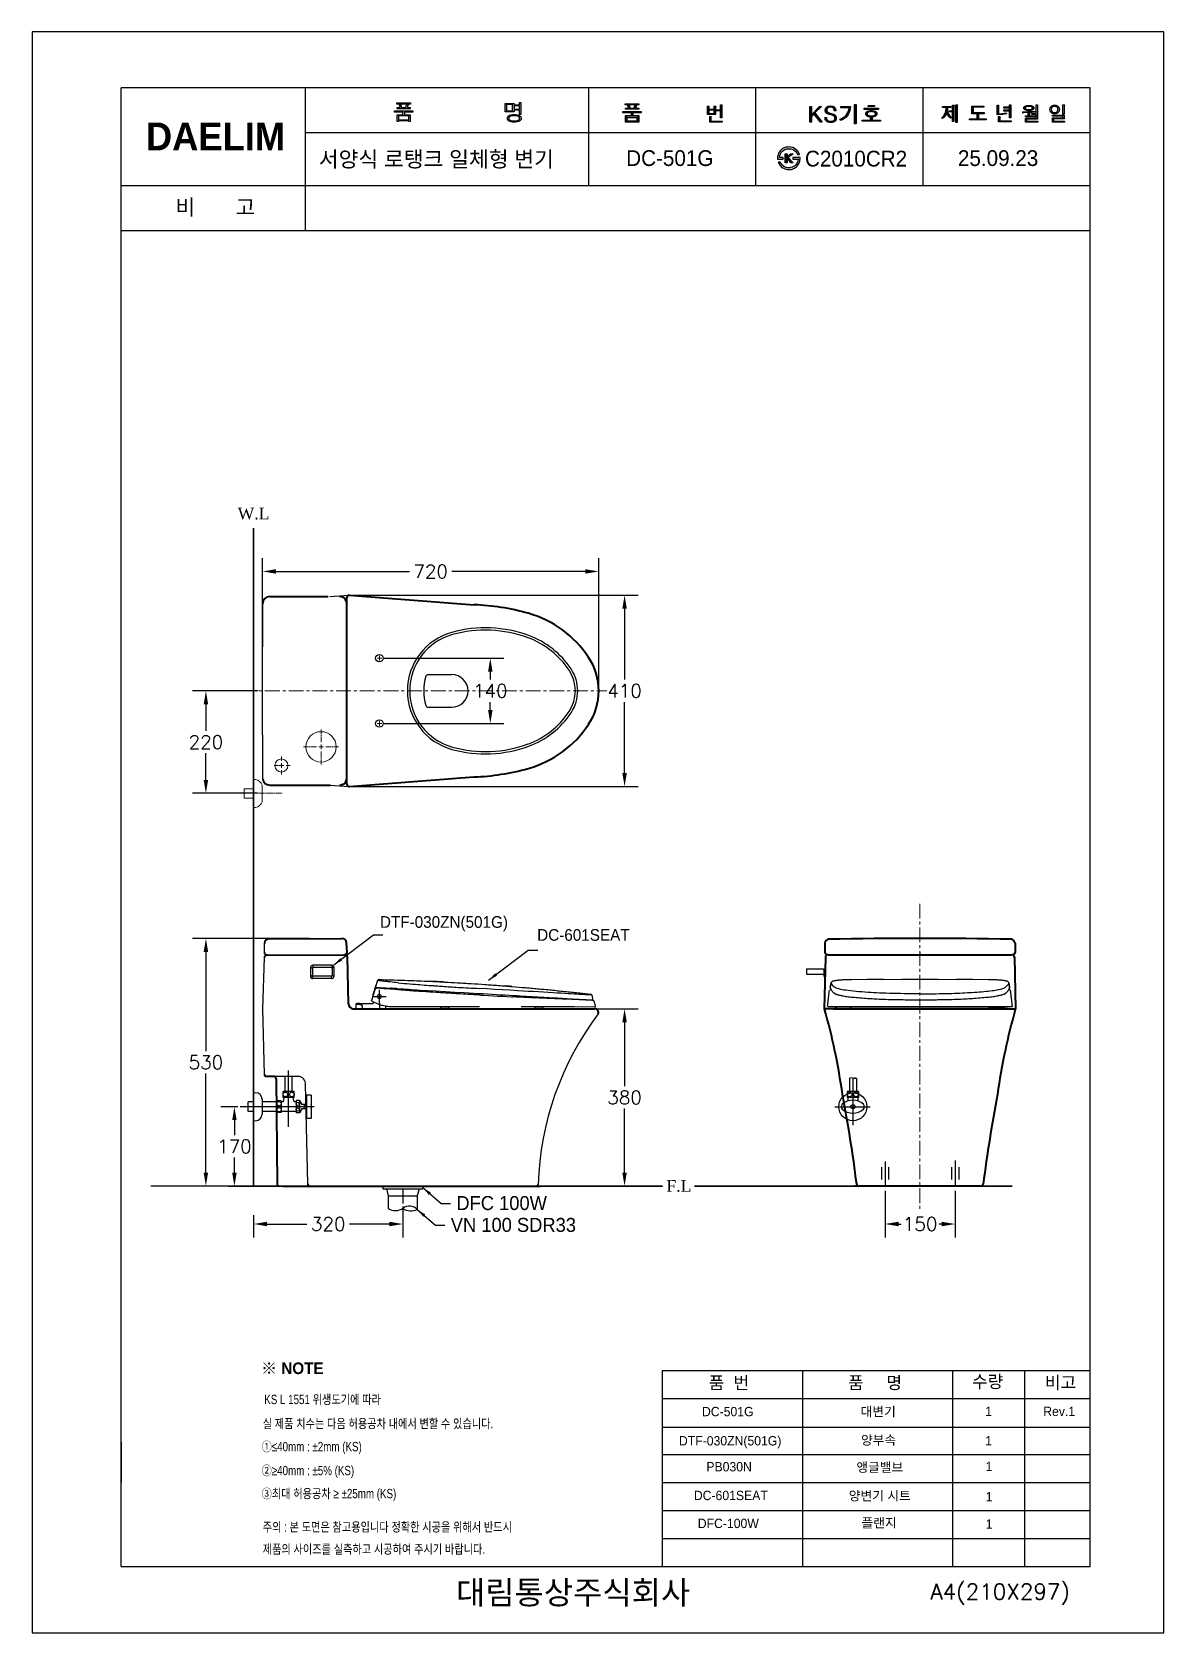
# Model space of a CAD drawing. Extents: x 1272 to 3698, y 823 to 4254.
import ezdxf
from ezdxf.lldxf.tags import DXFTag

# ---------------------------------------------------------------- set-up
doc = ezdxf.new("R2010")
doc.units = 0
doc.header["$MEASUREMENT"] = 0
doc.linetypes.add('AM_ISO08W050', pattern=[18, 12, -1.5, 3, -1.5])
doc.linetypes.add('CENTER', pattern=[50.8, 31.75, -6.35, 6.35, -6.35])
doc.layers.get('0').update_dxf_attribs({"linetype": 'CONTINUOUS'})
doc.layers.get('Defpoints').update_dxf_attribs({"linetype": 'CONTINUOUS'})
for name, color, linetype in [('2', 2, 'CONTINUOUS'), ('CENTER', 1, 'CONTINUOUS'), ('Dim', 4, 'CONTINUOUS'), ('FAUCET', 4, 'CONTINUOUS'), ('LINE', 7, 'CONTINUOUS'), ('LINE @ 1', 7, 'CONTINUOUS'), ('MAIN', 7, 'CONTINUOUS'), ('YA', 7, 'CONTINUOUS')]:
    doc.layers.add(name, color=color, linetype=linetype)
for name, color, linetype, lineweight in [('AM_2', 54, 'CONTINUOUS', 20), ('AM_3', 6, 'AM_ISO02W050', 20), ('AM_4', 40, 'CONTINUOUS', 13), ('AM_6', 2, 'CONTINUOUS', 30), ('AM_7', 4, 'AM_ISO08W050', 0), ('OUTLINE', 11, 'CONTINUOUS', 40), ('Y', 202, 'CONTINUOUS', 35)]:
    doc.layers.add(name, color=color, linetype=linetype, lineweight=lineweight)
doc.styles.add('h', font='', dxfattribs={"height": 30})
doc.styles.add('MtXpl_', font='')
doc.styles.get("Standard").update_dxf_attribs({"font": 'txt.shx', "bigfont": 'ghs.shx'})
doc.styles.add('굴림', font='', dxfattribs={"height": 3.2})
doc.styles.add('스타일1', font='txt.shx', dxfattribs={"bigfont": 'ghs.shx'})
doc.styles.add('한글', font='', dxfattribs={"height": 25})
doc.styles.get('h').set_extended_font_data('Haansoft Batang')
doc.styles.get('MtXpl_').set_extended_font_data('Gulim', bold=True)
doc.styles.get('굴림').set_extended_font_data('Gulim')
doc.styles.get('한글').set_extended_font_data('Batang')
tags = doc.linetypes.add('AM_ISO02W050', pattern=[7.5, 6, -1.5]).pattern_tags.tags
tags[6:7] = [DXFTag(74, 4), DXFTag(75, 0), DXFTag(340, '0'), DXFTag(46, 1.0), DXFTag(50, 0.0), DXFTag(44, 0.0), DXFTag(45, 0.0)]
tags[4:5] = [DXFTag(74, 4), DXFTag(75, 0), DXFTag(340, '0'), DXFTag(46, 1.0), DXFTag(50, 0.0), DXFTag(44, 0.0), DXFTag(45, 0.0)]
tags = doc.linetypes.add('Amconstr', pattern=[9999, 9999, 0]).pattern_tags.tags
tags[6:7] = [DXFTag(74, 4), DXFTag(75, 0), DXFTag(340, '0'), DXFTag(46, 1.0), DXFTag(50, 0.0), DXFTag(44, 0.0), DXFTag(45, 0.0)]
tags[4:5] = [DXFTag(74, 4), DXFTag(75, 0), DXFTag(340, '0'), DXFTag(46, 1.0), DXFTag(50, 0.0), DXFTag(44, 0.0), DXFTag(45, 0.0)]
doc.dimstyles.new('SERIM', dxfattribs={"dimscale": 10, "dimtxt": 3, "dimasz": 2, "dimexe": 1, "dimexo": 1.5, "dimgap": 1, "dimtad": 1, "dimtoh": 1, "dimdec": 0, "dimdsep": 46, "dimtxsty": 'h', "dimcen": -0.3, "dimclrt": 2, "dimadec": 0, "dimazin": 0, "dimtfac": 1, "dimtdec": 0, "dimtmove": 1, "dimatfit": 3, "dimfxl": 0, "dimtolj": 1, "dimtzin": 0, "dimarcsym": 0})
doc.dimstyles.get("Standard").update_dxf_attribs({"dimtxt": 0.18, "dimasz": 0.18, "dimexe": 0.18, "dimexo": 0.0625, "dimgap": 0.09, "dimtad": 0, "dimtih": 1, "dimtoh": 1, "dimdec": 4, "dimzin": 0, "dimdsep": 46, "dimtxsty": 'Standard', "dimcen": 0.09, "dimadec": 0, "dimazin": 0, "dimtfac": 1, "dimtdec": 4, "dimtofl": 0, "dimtmove": 0, "dimatfit": 0, "dimfxl": 0, "dimtolj": 1, "dimtzin": 0, "dimarcsym": 0})
doc.dimstyles.new('Standard$0', dxfattribs={"dimtxt": 0.18, "dimasz": 0.18, "dimexe": 0.18, "dimexo": 0.0625, "dimgap": 0.09, "dimtad": 0, "dimtih": 1, "dimtoh": 1, "dimdec": 4, "dimzin": 0, "dimdsep": 46, "dimtxsty": 'Standard', "dimcen": 0.09, "dimadec": 0, "dimazin": 0, "dimtfac": 1, "dimtdec": 4, "dimtofl": 0, "dimtmove": 0, "dimatfit": 3, "dimfxl": 0, "dimtolj": 1, "dimtzin": 0, "dimarcsym": 0})

msp = doc.modelspace()

# ---------------------------------------------------------------- texts
at = {"color": 3, "style": '굴림', "width": 0.8}
for s, p in [('KS L 1551 위생도기에 따라', (1770.1, 1313.8)), ('실 제품 치수는 다음 허용공차 내에서 변할 수 있습니다.', (1766.7, 1262.2)), ('①≤40mm : ±2mm (KS)', (1764.4, 1212.8)), ('②≥40mm : ±5%%% (KS)', (1764.4, 1161.5)), ('③최대 허용공차 ≥ ±25mm (KS)', (1764.4, 1112.1))]:
    msp.add_text(s, height=20, dxfattribs=at).set_placement(p)
at = {"color": 1, "style": '굴림', "width": 0.8}
for s, p in [('주의 : 본 도면은 참고용입니다 정확한 시공을 위해서 반드시', (1766.7, 1040.6)), ('제품의 사이즈를 실측하고 시공하여 주시기 바랍니다.', (1766.7, 993.2))]:
    msp.add_text(s, height=20, dxfattribs=at).set_placement(p)
at = {"layer": '2', "style": 'MtXpl_'}
msp.add_text('※ NOTE', height=25, dxfattribs=at).set_placement((1763.3, 1378.1))
at = {"layer": 'AM_6', "color": 0, "char_height": 25, "width": 52.355, "attachment_point": 1, "style": '한글'}
for s, insert in [('W.L', (1713.1, 3234.6)), ('W.L', (1713.1, 3234.6)), ('F.L', (2631.8, 1793.9))]:
    msp.add_mtext(s, dxfattribs=dict(at, insert=insert))
at = {"layer": 'AM_6', "color": 0, "char_height": 25, "attachment_point": 4, "style": 'h'}
for s, insert in [('{\\fGulim|b0|i0|c129|p50;DTF-030ZN(501G)}', (2017.9, 2343.1)), ('{\\fGulim|b0|i0|c129|p50;DC-601SEAT}', (2354.9, 2318.9))]:
    msp.add_mtext(s, dxfattribs=dict(at, insert=insert))
at = {"layer": 'AM_6', "color": 0, "char_height": 30, "attachment_point": 4}
for s, insert in [('{\\fGulim|b0|i0|c129|p50;DFC 100W}', (2181.7, 1744.4)), ('{\\fGulim|b0|i0|c129|p50;VN 100 SDR33}', (2169.7, 1697.6))]:
    msp.add_mtext(s, dxfattribs=dict(at, insert=insert))
at = {"layer": 'Dim', "color": 0, "attachment_point": 1, "style": '스타일1'}
for s, insert, char_height, width in [('{\\fGulim|b0|i0|c129|p50;서양식 로탱크 일체형 변기}', (1887, 3998.4), 33.819, 639), ('{\\fGulim|b0|i0|c129|p50;DC-501G}', (2545.6, 4000.5), 33.819, 639), ('{\\fGulim|b0|i0|c129|p50;C2010CR2}', (2928.7, 3999.4), 33.819, 639), ('{\\fGulim|b0|i0|c129|p50;25.09.23}', (3256.4, 4000.5), 33.819, 639), ('{\\fGulim|b0|i0|c129|p50;DC-501G}', (2708, 1307.8), 20, 147), ('{\\fGulim|b0|i0|c129|p50;대변기}', (3048, 1307.8), 20, 147), ('{\\fGulim|b0|i0|c129|p50;DTF-030ZN(501G)}', (2658.6, 1245.2), 20, 147), ('{\\fGulim|b0|i0|c129|p50;양부속}', (3048.7, 1246.8), 20, 290), ('{\\fGulim|b0|i0|c129|p50;PB030N}', (2717.4, 1189.6), 20, 147), ('{\\fGulim|b0|i0|c129|p50;앵글밸브}', (3038.8, 1188.6), 20, 315), ('{\\fGulim|b0|i0|c129|p50;DC-601SEAT}', (2690.6, 1128.1), 20, 147), ('{\\fGulim|b0|i0|c129|p50;양변기 시트}', (3022.6, 1127.4), 20, 212), ('{\\fGulim|b0|i0|c129|p50;DFC-100W}', (2699, 1068.2), 20, 147), ('{\\fGulim|b0|i0|c129|p50;플랜지}', (3049.8, 1069.4), 20, 212), ('{\\fGulim|b0|i0|c129|p50;       대림통상주식회사\\P}', (2053.7, 935.1), 50, 1090)]:
    msp.add_mtext(s, dxfattribs=dict(at, insert=insert, char_height=char_height, width=width))
for s, insert, char_height in [('{\\fGulim|b0|i0|c129|p50;비       고}', (1579.8, 3895.3), 33.819), ('{\\fGulim|b0|i0|c129|p50;품  번}', (2722.3, 1372.9), 26.746), ('{\\fGulim|b0|i0|c129|p50;품     명}', (3020.9, 1373.1), 26.746), ('{\\fGulim|b0|i0|c129|p50;수량}', (3286.6, 1375.3), 26.746), ('{\\fGulim|b0|i0|c129|p50;비고}', (3442.6, 1373.3), 26.746), ('{\\fGulim|b0|i0|c129|p50;1\\P}', (3314.9, 1308.2), 20), ('{\\fGulim|b0|i0|c129|p50;Rev.1\\P}', (3439.2, 1308.2), 20), ('{\\fGulim|b0|i0|c129|p50;1\\P}', (3314.9, 1245.6), 20), ('{\\fGulim|b0|i0|c129|p50;1\\P}', (3315.7, 1190.2), 20), ('{\\fGulim|b0|i0|c129|p50;1\\P}', (3315.9, 1125.2), 20), ('{\\fGulim|b0|i0|c129|p50;1\\P}', (3315.9, 1066.7), 20)]:
    msp.add_mtext(s, dxfattribs=dict(at, insert=insert, char_height=char_height))
at = {"layer": 'YA', "color": 7}
msp.add_text('A4(210X297)', height=33.819, dxfattribs=at).set_placement((3197.8, 895.1))
at = {"layer": 'YA', "color": 7, "insert": (1516.6, 4059.7), "char_height": 59.437, "width": 290.871, "attachment_point": 1, "style": 'h'}
msp.add_mtext('{\\fHYGraphic-Medium|b1|i0|c129|p18;DAELIM}', dxfattribs=at)

# ---------------------------------------------------------------- blocks, each defined once
blk = doc.blocks.new('*D7')
at = {"layer": 'Defpoints', "color": 0}
for p in [(2016.7, 2912.1), (2016.7, 2772.1), (2254.4, 2772.1)]:
    blk.add_point(p, dxfattribs=at)
at = {"layer": 'Dim', "color": 0, "lineweight": -2}
for p, q in [((2026.7, 2912.1), (2283.2, 2912.1)), ((2254.4, 2883.3), (2254.4, 2866.1)), ((2254.4, 2800.9), (2254.4, 2818.1)), ((2026.7, 2772.1), (2283.2, 2772.1))]:
    blk.add_line(p, q, dxfattribs=at)
at = {"layer": 'Dim', "color": 0}
for points in [[(2249.6, 2883.3), (2259.2, 2883.3), (2254.4, 2912.1)], [(2249.6, 2800.9), (2259.2, 2800.9), (2254.4, 2772.1)]]:
    blk.add_solid(points, dxfattribs=at)
at = {"layer": 'Dim', "color": 0, "insert": (2254.4, 2842.1), "char_height": 40, "attachment_point": 5}
blk.add_mtext('\\A1;{\\H0.72x;140}', dxfattribs=at)
blk = doc.blocks.new('*D8')
at = {"layer": 'Defpoints', "color": 0}
for p in [(1877, 2311.4), (1645, 1781), (1877, 1781)]:
    blk.add_point(p, dxfattribs=at)
at = {"layer": 'Dim', "color": 0, "lineweight": -2}
for p, q in [((1867, 2311.4), (1616.2, 2311.4)), ((1645, 2282.6), (1645, 2070.2)), ((1645, 1809.8), (1645, 2022.2)), ((1867, 1781), (1616.2, 1781))]:
    blk.add_line(p, q, dxfattribs=at)
at = {"layer": 'Dim', "color": 0}
for points in [[(1640.2, 2282.6), (1649.8, 2282.6), (1645, 2311.4)], [(1640.2, 1809.8), (1649.8, 1809.8), (1645, 1781)]]:
    blk.add_solid(points, dxfattribs=at)
at = {"layer": 'Dim', "color": 0, "insert": (1645, 2046.2), "char_height": 40, "attachment_point": 5}
blk.add_mtext('\\A1;{\\H0.72x;530}', dxfattribs=at)
blk = doc.blocks.new('*D9')
at = {"layer": 'Defpoints', "color": 0}
for p in [(1767.3, 2842.1), (1645, 2622.5), (1765.3, 2622.5)]:
    blk.add_point(p, dxfattribs=at)
at = {"layer": 'Dim', "color": 0, "lineweight": -2}
for p, q in [((1757.3, 2842.1), (1616.2, 2842.1)), ((1645, 2813.3), (1645, 2756.3)), ((1645, 2651.3), (1645, 2708.3)), ((1755.3, 2622.5), (1616.2, 2622.5))]:
    blk.add_line(p, q, dxfattribs=at)
at = {"layer": 'Dim', "color": 0}
for points in [[(1640.2, 2813.3), (1649.8, 2813.3), (1645, 2842.1)], [(1640.2, 2651.3), (1649.8, 2651.3), (1645, 2622.5)]]:
    blk.add_solid(points, dxfattribs=at)
at = {"layer": 'Dim', "color": 0, "insert": (1645, 2732.3), "char_height": 40, "attachment_point": 5}
blk.add_mtext('\\A1;{\\H0.72x;220}', dxfattribs=at)
blk = doc.blocks.new('*D10')
at = {"layer": 'Defpoints', "color": 0}
for p in [(3100.3, 1781), (3250.4, 1781), (3100.3, 1699.7)]:
    blk.add_point(p, dxfattribs=at)
at = {"layer": 'Dim', "color": 0, "lineweight": -2}
for p, q in [((3100.3, 1771), (3100.3, 1670.9)), ((3250.4, 1771), (3250.4, 1670.9)), ((3129.1, 1699.7), (3134.6, 1699.7)), ((3221.6, 1699.7), (3216.2, 1699.7))]:
    blk.add_line(p, q, dxfattribs=at)
at = {"layer": 'Dim', "color": 0}
for points in [[(3129.1, 1704.5), (3129.1, 1694.9), (3100.3, 1699.7)], [(3221.6, 1704.5), (3221.6, 1694.9), (3250.4, 1699.7)]]:
    blk.add_solid(points, dxfattribs=at)
at = {"layer": 'Dim', "color": 0, "insert": (3175.4, 1699.7), "char_height": 40, "attachment_point": 5}
blk.add_mtext('\\A1;{\\H0.72x;150}', dxfattribs=at)
blk = doc.blocks.new('*D11')
at = {"layer": 'Defpoints', "color": 0}
for p in [(1747.3, 1728.5), (2066.9, 1742.9), (2066.9, 1699.7)]:
    blk.add_point(p, dxfattribs=at)
at = {"layer": 'Dim', "color": 0, "linetype": 'ByBlock', "lineweight": -2}
for p, q in [((1747.3, 1718.5), (1747.3, 1670.9)), ((2066.9, 1732.9), (2066.9, 1670.9)), ((1776.1, 1699.7), (1861.5, 1699.7)), ((2038.1, 1699.7), (1952.7, 1699.7))]:
    blk.add_line(p, q, dxfattribs=at)
at = {"layer": 'Dim', "color": 0}
for points in [[(1776.1, 1704.5), (1776.1, 1694.9), (1747.3, 1699.7)], [(2038.1, 1704.5), (2038.1, 1694.9), (2066.9, 1699.7)]]:
    blk.add_solid(points, dxfattribs=at)
at = {"layer": 'Dim', "color": 0, "insert": (1907.1, 1699.7), "char_height": 28.8, "attachment_point": 5}
blk.add_mtext('\\A1;320', dxfattribs=at)
blk = doc.blocks.new('*D12')
at = {"layer": 'Defpoints', "color": 0}
for p in [(2457.9, 2160.8), (2457.9, 1781), (2542.1, 1781)]:
    blk.add_point(p, dxfattribs=at)
at = {"layer": 'Dim', "color": 0, "linetype": 'ByBlock', "lineweight": -2}
for p, q in [((2467.9, 2160.8), (2570.9, 2160.8)), ((2542.1, 2132), (2542.1, 1994.9)), ((2542.1, 1809.8), (2542.1, 1946.9)), ((2467.9, 1781), (2570.9, 1781))]:
    blk.add_line(p, q, dxfattribs=at)
at = {"layer": 'Dim', "color": 0}
for points in [[(2537.3, 2132), (2546.9, 2132), (2542.1, 2160.8)], [(2537.3, 1809.8), (2546.9, 1809.8), (2542.1, 1781)]]:
    blk.add_solid(points, dxfattribs=at)
at = {"layer": 'Dim', "color": 0, "insert": (2542.1, 1970.9), "char_height": 28.8, "attachment_point": 5}
blk.add_mtext('\\A1;380', dxfattribs=at)
blk = doc.blocks.new('*D13')
at = {"layer": 'Defpoints', "color": 0}
for p in [(1952, 3047.1), (1952.3, 2637.1), (2542.1, 2637.1)]:
    blk.add_point(p, dxfattribs=at)
at = {"layer": 'Dim', "color": 0, "linetype": 'ByBlock', "lineweight": -2}
for p, q in [((1962, 3047.1), (2570.9, 3047.1)), ((2542.1, 3018.3), (2542.1, 2866.1)), ((2542.1, 2665.9), (2542.1, 2818.1)), ((1962.3, 2637.1), (2570.9, 2637.1))]:
    blk.add_line(p, q, dxfattribs=at)
at = {"layer": 'Dim', "color": 0}
for points in [[(2537.3, 3018.3), (2546.9, 3018.3), (2542.1, 3047.1)], [(2537.3, 2665.9), (2546.9, 2665.9), (2542.1, 2637.1)]]:
    blk.add_solid(points, dxfattribs=at)
at = {"layer": 'Dim', "color": 0, "insert": (2542.1, 2842.1), "char_height": 28.8, "attachment_point": 5}
blk.add_mtext('\\A1;410', dxfattribs=at)
blk = doc.blocks.new('*D14')
at = {"layer": 'Defpoints', "color": 0}
for p in [(2486.7, 3097.9), (1766.6, 2842.1), (2486.7, 2842.1)]:
    blk.add_point(p, dxfattribs=at)
at = {"layer": 'Dim', "color": 0, "linetype": 'ByBlock', "lineweight": -2}
for p, q in [((1766.6, 2852.1), (1766.6, 3126.7)), ((2486.7, 2852.1), (2486.7, 3126.7)), ((1795.4, 3097.9), (2081, 3097.9)), ((2457.9, 3097.9), (2172.2, 3097.9))]:
    blk.add_line(p, q, dxfattribs=at)
at = {"layer": 'Dim', "color": 0}
for points in [[(1795.4, 3102.7), (1795.4, 3093.1), (1766.6, 3097.9)], [(2457.9, 3102.7), (2457.9, 3093.1), (2486.7, 3097.9)]]:
    blk.add_solid(points, dxfattribs=at)
at = {"layer": 'Dim', "color": 0, "insert": (2126.6, 3097.9), "char_height": 28.8, "attachment_point": 5}
blk.add_mtext('\\A1;720', dxfattribs=at)
blk = doc.blocks.new('*D15')
at = {"layer": 'Defpoints', "color": 0}
for p in [(1706.1, 1951), (1723.7, 1951), (1747.3, 1781)]:
    blk.add_point(p, dxfattribs=at)
at = {"layer": 'Dim', "color": 0, "lineweight": -2}
for p, q in [((1713.7, 1951), (1677.3, 1951)), ((1706.1, 1922.2), (1706.1, 1890)), ((1706.1, 1809.8), (1706.1, 1842)), ((1737.3, 1781), (1677.3, 1781))]:
    blk.add_line(p, q, dxfattribs=at)
at = {"layer": 'Dim', "color": 0}
for points in [[(1701.3, 1922.2), (1710.9, 1922.2), (1706.1, 1951)], [(1701.3, 1809.8), (1710.9, 1809.8), (1706.1, 1781)]]:
    blk.add_solid(points, dxfattribs=at)
at = {"layer": 'Dim', "color": 0, "insert": (1706.1, 1866), "char_height": 40, "attachment_point": 5}
blk.add_mtext('\\A1;{\\H0.72x;170}', dxfattribs=at)

# ---------------------------------------------------------------- dimensions: what is measured, and where the dimension line sits
at = {"layer": 'Dim', "color": 0}
dim = msp.add_linear_dim(base=(2486.7, 3097.9), p1=(1766.6, 2842.1), p2=(2486.7, 2842.1), dimstyle='Standard$0', override={"dimscale": 160, "dimgap": 0.06, "dimdec": 0, "dimarcsym": 1}, dxfattribs=at)
dim.commit()
dim.dimension.update_dxf_attribs({"geometry": '*D14', "text_midpoint": (2126.6, 3097.9), "dimtype": 160})
dim = msp.add_linear_dim(base=(2542.1, 2637.1), p1=(1952, 3047.1), p2=(1952.3, 2637.1), angle=90, dimstyle='Standard$0', override={"dimscale": 160, "dimgap": 0.06, "dimdec": 0, "dimarcsym": 1}, dxfattribs=at)
dim.commit()
dim.dimension.update_dxf_attribs({"geometry": '*D13', "text_midpoint": (2542.1, 2842.1), "dimtype": 160})
for base, p1, p2, picture, middle in [((2254.4, 2772.1), (2016.7, 2912.1), (2016.7, 2772.1), '*D7', (2254.4, 2842.1)), ((1645, 2622.5), (1767.3, 2842.1), (1765.3, 2622.5), '*D9', (1645, 2732.3))]:
    dim = msp.add_linear_dim(base=base, p1=p1, p2=p2, angle=90, text='{\\H0.72x;<>}', dimstyle='Standard', override={"dimscale": 160, "dimtxt": 0.25, "dimgap": 0.06, "dimdec": 0, "dimatfit": 3}, dxfattribs=at)
    dim.commit()
    dim.dimension.update_dxf_attribs({"geometry": picture, "text_midpoint": middle})
for base, p1, p2, angle, picture, middle in [((1645, 1781), (1877, 2311.4), (1877, 1781), 90, '*D8', (1645, 2046.2)), ((1706.1, 1951), (1747.3, 1781), (1723.7, 1951), 270, '*D15', (1706.1, 1866))]:
    dim = msp.add_linear_dim(base=base, p1=p1, p2=p2, angle=angle, text='{\\H0.72x;<>}', dimstyle='Standard', override={"dimscale": 160, "dimtxt": 0.25, "dimgap": 0.06, "dimdec": 0, "dimatfit": 3}, dxfattribs=at)
    dim.commit()
    dim.dimension.update_dxf_attribs({"geometry": picture, "text_midpoint": middle, "dimtype": 160})
dim = msp.add_linear_dim(base=(2542.1, 1781), p1=(2457.9, 2160.8), p2=(2457.9, 1781), angle=90, dimstyle='Standard$0', override={"dimscale": 160, "dimgap": 0.06, "dimdec": 0, "dimarcsym": 1}, dxfattribs=at)
dim.commit()
dim.dimension.update_dxf_attribs({"geometry": '*D12', "text_midpoint": (2542.1, 1970.9)})
dim = msp.add_linear_dim(base=(3100.3, 1699.7), p1=(3250.4, 1781), p2=(3100.3, 1781), text='{\\H0.72x;<>}', dimstyle='Standard', override={"dimscale": 160, "dimtxt": 0.25, "dimgap": 0.06, "dimdec": 0, "dimatfit": 3}, dxfattribs=at)
dim.commit()
dim.dimension.update_dxf_attribs({"geometry": '*D10', "text_midpoint": (3175.4, 1699.7), "dimtype": 160})
dim = msp.add_linear_dim(base=(2066.9, 1699.7), p1=(1747.3, 1728.5), p2=(2066.9, 1742.9), dimstyle='Standard$0', override={"dimscale": 160, "dimgap": 0.06, "dimdec": 0, "dimarcsym": 1}, dxfattribs=at)
dim.commit()
dim.dimension.update_dxf_attribs({"geometry": '*D11', "text_midpoint": (1907.1, 1699.7)})

# ---------------------------------------------------------------- hatches: boundary and pattern name
at = {"layer": 'Dim'}
h = msp.add_hatch(color=7, dxfattribs=at)
h.dxf.hatch_style = 1
h.paths.add_polyline_path([(2950.1, 4080.4), (2963.8, 4094.5), (2959.8, 4094.5), (2942.3, 4076.5), (2942.3, 4094.5), (2939.2, 4094.5), (2939.2, 4060.6), (2942.3, 4060.6), (2942.3, 4072.5), (2947.9, 4078.3), (2961.6, 4060.6), (2965.4, 4060.6)])
h = msp.add_hatch(color=7, dxfattribs=at)
h.dxf.hatch_style = 1
h.paths.add_polyline_path([(2981.1, 4080.4), (2979.6, 4080.8), (2978.5, 4081.3), (2977.5, 4081.8), (2977.1, 4082.2), (2976.7, 4082.5), (2976.4, 4082.8), (2976.1, 4083.2), (2975.9, 4083.7), (2975.7, 4084.1), (2975.6, 4084.6), (2975.5, 4085.1), (2975.4, 4086.2), (2975.4, 4087), (2975.5, 4087.7), (2975.7, 4088.3), (2975.9, 4089), (2976.2, 4089.5), (2976.5, 4090.1), (2976.9, 4090.5), (2977.4, 4091), (2977.9, 4091.4), (2978.5, 4091.7), (2979.1, 4092), (2979.8, 4092.2), (2981.4, 4092.5), (2983.2, 4092.6), (2985, 4092.5), (2986.7, 4092.2), (2987.4, 4091.9), (2988.1, 4091.5), (2988.7, 4091.2), (2989.3, 4090.7), (2989.8, 4090.2), (2990.2, 4089.6), (2990.6, 4089), (2990.9, 4088.3), (2991.2, 4087.6), (2991.4, 4086.8), (2991.5, 4085.1), (2994.8, 4085.1), (2994.5, 4087.4), (2994.3, 4088.5), (2994, 4089.5), (2993.5, 4090.4), (2993, 4091.2), (2992.4, 4092), (2991.7, 4092.7), (2990.9, 4093.3), (2990, 4093.9), (2989.1, 4094.3), (2988.1, 4094.7), (2985.9, 4095.2), (2983.3, 4095.4), (2980.9, 4095.2), (2978.6, 4094.8), (2977.6, 4094.4), (2976.7, 4094), (2975.9, 4093.5), (2975.1, 4092.9), (2974.4, 4092.2), (2973.8, 4091.5), (2973.3, 4090.8), (2972.8, 4090), (2972.5, 4089.1), (2972.3, 4088.2), (2972.1, 4087.3), (2972.1, 4086.3), (2972.2, 4084.4), (2972.4, 4083.6), (2972.7, 4082.8), (2973, 4082.1), (2973.4, 4081.4), (2973.9, 4080.8), (2974.4, 4080.2), (2975, 4079.8), (2975.6, 4079.3), (2977.2, 4078.5), (2981.4, 4077.1), (2984.6, 4076.3), (2988.4, 4075.1), (2989.7, 4074.5), (2990.2, 4074.2), (2990.7, 4073.8), (2991.1, 4073.4), (2991.5, 4072.9), (2991.8, 4072.4), (2992.1, 4071.8), (2992.3, 4071.2), (2992.5, 4070.6), (2992.6, 4069.1), (2992.5, 4068.3), (2992.4, 4067.6), (2992.3, 4066.9), (2992, 4066.3), (2991.7, 4065.7), (2991.3, 4065.2), (2990.8, 4064.7), (2990.3, 4064.2), (2989.7, 4063.8), (2989.1, 4063.4), (2988.4, 4063.1), (2987.6, 4062.8), (2986, 4062.5), (2984.1, 4062.4), (2981.9, 4062.5), (2980, 4062.9), (2979.2, 4063.3), (2978.4, 4063.6), (2977.7, 4064.1), (2977, 4064.6), (2976.5, 4065.2), (2976, 4065.9), (2975.5, 4066.5), (2975.2, 4067.3), (2974.9, 4068.1), (2974.7, 4069), (2974.6, 4070.8), (2971.4, 4070.8), (2971.4, 4070.6), (2971.6, 4068.1), (2971.8, 4067), (2972.2, 4065.9), (2972.6, 4065), (2973.2, 4064), (2973.8, 4063.2), (2974.6, 4062.5), (2975.4, 4061.8), (2976.4, 4061.2), (2977.5, 4060.7), (2978.6, 4060.3), (2981.1, 4059.8), (2984.1, 4059.6), (2986.6, 4059.8), (2988.9, 4060.3), (2989.9, 4060.7), (2990.9, 4061.1), (2991.7, 4061.7), (2992.6, 4062.3), (2993.3, 4063), (2993.9, 4063.7), (2994.5, 4064.5), (2994.9, 4065.4), (2995.3, 4066.3), (2995.5, 4067.3), (2995.6, 4068.3), (2995.7, 4069.4), (2995.5, 4071.4), (2995.3, 4072.2), (2995.1, 4073.1), (2994.7, 4073.8), (2994.2, 4074.6), (2993.7, 4075.2), (2993.1, 4075.8), (2992.5, 4076.4), (2991.7, 4076.9), (2989.9, 4077.8), (2987.7, 4078.7), (2985.1, 4079.4)])
h = msp.add_hatch(color=7, dxfattribs=at)
h.dxf.hatch_style = 1
h.paths.add_polyline_path([(3019.6, 4074.7), (3022.2, 4078.7), (3024.2, 4083.2), (3025.7, 4088.3), (3026.5, 4094), (3005.8, 4094), (3005.8, 4091.4), (3023.1, 4091.4), (3022.4, 4087), (3021.1, 4082.9), (3019.1, 4079.1), (3016.6, 4075.7), (3013.9, 4072.8), (3010.7, 4070.4), (3007.2, 4068.4), (3003.2, 4066.8), (3005.4, 4064.2), (3009.7, 4066.3), (3013.5, 4068.8), (3016.8, 4071.6)])
h = msp.add_hatch(color=7, dxfattribs=at)
h.dxf.hatch_style = 1
h.paths.add_polyline_path([(3038.1, 4096.5), (3038.2, 4097), (3038.4, 4097.5), (3038.5, 4097.7), (3038.5, 4097.7), (3038.6, 4097.8), (3038.6, 4097.9), (3038.6, 4097.9), (3038.6, 4097.9), (3038.6, 4098), (3038.6, 4098), (3038.6, 4098), (3038.6, 4098), (3038.6, 4098), (3038.5, 4098), (3038.5, 4098), (3038.5, 4098.1), (3038.4, 4098.1), (3038.1, 4098.1), (3037.1, 4098.2), (3035, 4098.2), (3035, 4056.8), (3038.1, 4056.8)])
h = msp.add_hatch(color=7, dxfattribs=at)
h.dxf.hatch_style = 1
h.paths.add_polyline_path([(3082.1, 4075.9), (3082.3, 4076.5), (3082.5, 4077.1), (3082.6, 4077.8), (3082.7, 4078.5), (3082.6, 4079.2), (3082.5, 4079.9), (3082.3, 4080.6), (3082, 4081.2), (3081.6, 4081.8), (3081.1, 4082.4), (3080.5, 4082.9), (3079.8, 4083.4), (3079, 4083.9), (3078.1, 4084.3), (3076, 4084.9), (3073.6, 4085.3), (3070.8, 4085.4), (3068.1, 4085.3), (3065.7, 4084.9), (3063.6, 4084.3), (3062.7, 4083.9), (3061.8, 4083.4), (3061.2, 4082.9), (3060.6, 4082.4), (3060.1, 4081.8), (3059.7, 4081.2), (3059.4, 4080.6), (3059.2, 4079.9), (3059.1, 4079.2), (3059, 4078.5), (3059.1, 4077.8), (3059.2, 4077.1), (3059.4, 4076.5), (3059.6, 4075.9), (3060, 4075.4), (3060.4, 4074.8), (3060.9, 4074.3), (3061.5, 4073.9), (3062.2, 4073.4), (3063, 4073), (3064.8, 4072.3), (3066.9, 4071.9), (3069.3, 4071.7), (3069.3, 4065.2), (3051.3, 4065.2), (3051.3, 4062.7), (3090.3, 4062.7), (3090.3, 4065.2), (3072.4, 4065.2), (3072.4, 4071.7), (3074.8, 4071.9), (3076.9, 4072.3), (3078.7, 4073), (3079.5, 4073.4), (3080.2, 4073.9), (3080.8, 4074.3), (3081.3, 4074.8), (3081.7, 4075.4)])
h.paths.add_polyline_path([(3079.2, 4076.6), (3078.9, 4076.2), (3078.5, 4075.8), (3078.1, 4075.5), (3077.5, 4075.2), (3076.9, 4074.9), (3076.3, 4074.6), (3074.7, 4074.2), (3072.9, 4074), (3070.8, 4073.9), (3068.7, 4074), (3066.9, 4074.2), (3065.3, 4074.6), (3064.7, 4074.9), (3064.1, 4075.2), (3063.6, 4075.5), (3063.2, 4075.8), (3062.8, 4076.2), (3062.5, 4076.6), (3062.3, 4077), (3062.1, 4077.5), (3062, 4078), (3062, 4078.5), (3062, 4079), (3062.1, 4079.5), (3062.3, 4080), (3062.5, 4080.4), (3062.8, 4080.8), (3063.2, 4081.2), (3063.6, 4081.6), (3064.1, 4081.9), (3064.7, 4082.1), (3065.3, 4082.4), (3066.9, 4082.8), (3068.7, 4083), (3070.8, 4083.1), (3072.9, 4083), (3074.8, 4082.8), (3076.3, 4082.4), (3077, 4082.1), (3077.5, 4081.9), (3078.1, 4081.6), (3078.5, 4081.2), (3078.9, 4080.8), (3079.2, 4080.4), (3079.4, 4080), (3079.6, 4079.5), (3079.7, 4079), (3079.7, 4078.5), (3079.7, 4078), (3079.6, 4077.5), (3079.4, 4077)], flags=16)
h = msp.add_hatch(color=7, dxfattribs=at)
h.dxf.hatch_style = 1
h.paths.add_polyline_path([(3086.5, 4090.5), (3055.2, 4090.5), (3055.2, 4088), (3086.5, 4088)])
h = msp.add_hatch(color=7, dxfattribs=at)
h.dxf.hatch_style = 1
h.paths.add_polyline_path([(3077.5, 4096.4), (3064.1, 4096.4), (3064.1, 4094), (3077.5, 4094)])
h = msp.add_hatch(color=0, dxfattribs=at)
h.dxf.hatch_style = 1
h.paths.add_polyline_path([(3234.8, 4082.1), (3234.2, 4085.1), (3234, 4088.4), (3234.3, 4091.7), (3240.9, 4091.7), (3240.9, 4094), (3223.7, 4094), (3223.7, 4091.7), (3231.5, 4091.7), (3231.3, 4088.1), (3230.7, 4084.8), (3229.9, 4081.6), (3228.7, 4078.5), (3227.2, 4076), (3225.6, 4073.8), (3223.8, 4071.9), (3221.8, 4070.4), (3223.7, 4068.2), (3226.6, 4071.2), (3229.1, 4074.3), (3231.1, 4077.9), (3232.5, 4081.6), (3232.8, 4080), (3233.4, 4078.3), (3234.2, 4076.6), (3235.3, 4074.8), (3237.6, 4071.9), (3240.2, 4069.3), (3242.3, 4071.5), (3240.3, 4072.9), (3238.6, 4074.7), (3237.1, 4076.7), (3235.9, 4079.1)])
h = msp.add_hatch(color=0, dxfattribs=at)
h.dxf.hatch_style = 1
h.paths.add_polyline_path([(3244.9, 4082.5), (3244.9, 4062.3), (3247.8, 4062.3), (3247.8, 4095.7), (3247.8, 4096.1), (3248, 4096.5), (3248.1, 4096.7), (3248.1, 4096.8), (3248.1, 4096.9), (3248.1, 4096.9), (3248.1, 4096.9), (3248.1, 4096.9), (3248.1, 4097), (3248.1, 4097), (3248.1, 4097), (3248.1, 4097), (3248, 4097), (3247.9, 4097.1), (3247.7, 4097.1), (3246.9, 4097.1), (3244.9, 4097.1), (3244.9, 4084.7), (3238.5, 4084.7), (3238.5, 4082.5)])
h = msp.add_hatch(color=0, dxfattribs=at)
h.dxf.hatch_style = 1
h.paths.add_polyline_path([(3252.1, 4060.2), (3254.9, 4060.2), (3254.9, 4096.8), (3255.1, 4097.1), (3255.2, 4097.3), (3255.2, 4097.5), (3255.3, 4097.5), (3255.3, 4097.6), (3255.3, 4097.6), (3255.2, 4097.6), (3255.2, 4097.7), (3255.2, 4097.7), (3255.2, 4097.7), (3255.2, 4097.7), (3255.2, 4097.7), (3255.2, 4097.7), (3255.1, 4097.7), (3255, 4097.8), (3254.9, 4097.8), (3254.7, 4097.8), (3254.3, 4097.8), (3252.1, 4097.8)])
h = msp.add_hatch(color=0, dxfattribs=at)
h.dxf.hatch_style = 1
h.paths.add_polyline_path([(3297.6, 4078.7), (3297.6, 4067.9), (3281.3, 4067.9), (3281.3, 4065.6), (3316.7, 4065.6), (3316.7, 4067.9), (3300.4, 4067.9), (3300.4, 4078.7), (3312.5, 4078.7), (3312.5, 4081.1), (3289, 4081.1), (3289, 4092.5), (3311.9, 4092.5), (3311.9, 4094.8), (3286.2, 4094.8), (3286.2, 4078.7)])
h = msp.add_hatch(color=0, dxfattribs=at)
h.dxf.hatch_style = 1
h.paths.add_polyline_path([(3351.3, 4079.1), (3343.1, 4078.7), (3343.1, 4095.1), (3343.2, 4095.6), (3343.3, 4096.1), (3343.4, 4096.3), (3343.4, 4096.4), (3343.4, 4096.5), (3343.4, 4096.6), (3343.4, 4096.6), (3343.4, 4096.6), (3343.4, 4096.7), (3343.4, 4096.7), (3343.4, 4096.7), (3343.4, 4096.7), (3343.3, 4096.8), (3343.3, 4096.8), (3343.2, 4096.8), (3343.1, 4096.9), (3342.9, 4096.9), (3342.1, 4096.9), (3340.2, 4096.9), (3340.2, 4076.4), (3351.8, 4076.9), (3360.3, 4078.2), (3359.9, 4080.6)])
h = msp.add_hatch(color=0, dxfattribs=at)
h.dxf.hatch_style = 1
h.paths.add_polyline_path([(3366.7, 4070.1), (3369.6, 4070.1), (3369.6, 4096.8), (3369.7, 4097.2), (3369.8, 4097.4), (3369.9, 4097.5), (3369.9, 4097.6), (3369.9, 4097.6), (3369.9, 4097.6), (3369.9, 4097.6), (3369.9, 4097.6), (3369.9, 4097.7), (3369.9, 4097.7), (3369.8, 4097.7), (3369.8, 4097.7), (3369.8, 4097.7), (3369.8, 4097.7), (3369.7, 4097.8), (3369.6, 4097.8), (3369.3, 4097.8), (3369, 4097.8), (3366.7, 4097.8), (3366.7, 4093.1), (3354.8, 4093.1), (3354.8, 4090.7), (3366.7, 4090.7), (3366.7, 4086.7), (3354.8, 4086.7), (3354.8, 4084.4), (3366.7, 4084.4)])
h = msp.add_hatch(color=0, dxfattribs=at)
h.dxf.hatch_style = 1
h.paths.add_polyline_path([(3405.4, 4083.2), (3394.8, 4083), (3395.2, 4081), (3395.3, 4080.6), (3395.3, 4080.3), (3395.4, 4080.2), (3395.4, 4080.1), (3395.5, 4080.1), (3395.5, 4080), (3395.5, 4080), (3395.5, 4080), (3395.5, 4080), (3395.5, 4080), (3395.6, 4080), (3395.6, 4080), (3395.6, 4080), (3395.6, 4080), (3395.7, 4080), (3395.7, 4080), (3395.8, 4080.1), (3396, 4080.3), (3396.3, 4080.5), (3396.7, 4080.7), (3406.9, 4081), (3406.9, 4075.1), (3409.7, 4075.1), (3409.7, 4081.1), (3415.2, 4081.5), (3420.6, 4082), (3420.3, 4084.3)])
h = msp.add_hatch(color=0, dxfattribs=at)
h.dxf.hatch_style = 1
h.paths.add_polyline_path([(3408.3, 4085.3), (3410.7, 4085.4), (3412.9, 4085.7), (3414.7, 4086.3), (3415.6, 4086.6), (3416.4, 4087), (3417, 4087.4), (3417.5, 4087.9), (3418, 4088.3), (3418.4, 4088.8), (3418.7, 4089.3), (3418.9, 4089.8), (3419, 4090.4), (3419, 4090.9), (3419, 4091.5), (3418.9, 4092.1), (3418.7, 4092.6), (3418.4, 4093.1), (3418, 4093.6), (3417.5, 4094.1), (3417, 4094.5), (3416.4, 4094.9), (3414.7, 4095.7), (3412.9, 4096.2), (3410.7, 4096.5), (3408.3, 4096.6), (3405.8, 4096.5), (3403.7, 4096.2), (3401.8, 4095.7), (3400.2, 4094.9), (3399.6, 4094.5), (3399, 4094.1), (3398.6, 4093.6), (3398.2, 4093.1), (3397.9, 4092.6), (3397.7, 4092.1), (3397.6, 4091.5), (3397.5, 4090.9), (3397.6, 4090.4), (3397.7, 4089.8), (3397.9, 4089.3), (3398.2, 4088.8), (3398.6, 4088.3), (3399, 4087.9), (3399.6, 4087.4), (3400.2, 4087), (3401, 4086.6), (3401.8, 4086.3), (3403.7, 4085.7), (3405.8, 4085.4)])
h.paths.add_polyline_path([(3408.3, 4087.5), (3404.9, 4087.7), (3403.5, 4088), (3402.3, 4088.5), (3401.9, 4088.7), (3401.5, 4089), (3401.1, 4089.3), (3400.9, 4089.6), (3400.7, 4089.9), (3400.5, 4090.3), (3400.4, 4090.8), (3400.4, 4091.3), (3400.5, 4091.7), (3400.7, 4092), (3400.9, 4092.3), (3401.1, 4092.6), (3401.5, 4092.9), (3401.9, 4093.2), (3402.3, 4093.4), (3403.5, 4093.9), (3404.9, 4094.2), (3408.3, 4094.4), (3411.7, 4094.2), (3413, 4093.9), (3414.2, 4093.4), (3414.7, 4093.2), (3415.1, 4092.9), (3415.4, 4092.6), (3415.7, 4092.3), (3415.9, 4092), (3416.1, 4091.6), (3416.2, 4091.3), (3416.2, 4090.9), (3416.2, 4090.5), (3416, 4090), (3415.7, 4089.6), (3415.4, 4089.3), (3415.1, 4089), (3414.7, 4088.7), (3414.2, 4088.5), (3413, 4088), (3411.7, 4087.7)], flags=16)
h = msp.add_hatch(color=0, dxfattribs=at)
h.dxf.hatch_style = 1
h.paths.add_polyline_path([(3346.7, 4072.5), (3346.6, 4072.4), (3346.5, 4072.1), (3346.4, 4071.7), (3346.4, 4063.5), (3370.4, 4063.5), (3370.4, 4061.2), (3343.6, 4061.2), (3343.6, 4073), (3345.7, 4073), (3346.6, 4072.9), (3346.8, 4072.8)])
at = {"layer": 'LINE'}
h = msp.add_hatch(color=256, dxfattribs=at)
h.dxf.hatch_style = 1
edge = h.paths.add_edge_path()
edge.add_spline(control_points=[(2909.4, 4002.3), (2905.1, 4005.6), (2900, 4007.3), (2893.8, 4007.4)], knot_values=[4, 4, 4, 4, 5, 5, 5, 5], degree=3, periodic=0)
edge.add_spline(control_points=[(2893.8, 4007.4), (2889.8, 4007.3), (2886.2, 4006.6), (2883, 4005.1)], knot_values=[3, 3, 3, 3, 4, 4, 4, 4], degree=3, periodic=0)
edge.add_spline(control_points=[(2883, 4005.1), (2880, 4003.7), (2877.5, 4001.7), (2875.4, 3999.1)], knot_values=[2, 2, 2, 2, 3, 3, 3, 3], degree=3, periodic=0)
edge.add_spline(control_points=[(2875.4, 3999.1), (2873.5, 3996.8), (2872, 3994), (2871, 3990.9)], knot_values=[1, 1, 1, 1, 2, 2, 2, 2], degree=3, periodic=0)
edge.add_spline(control_points=[(2871, 3990.9), (2870.1, 3987.8), (2869.8, 3984.7), (2870, 3981.4)], knot_values=[0, 0, 0, 0, 1, 1, 1, 1], degree=3, periodic=0)
edge.add_spline(control_points=[(2870, 3981.4), (2870, 3981.4), (2870, 3981.4), (2870, 3981.4), (2870, 3981.4), (2881.9, 3981.4), (2881.9, 3981.4), (2881.9, 3981.4), (2881.9, 3984.9), (2881.9, 3984.9), (2881.9, 3984.9), (2874.1, 3984.9), (2874.1, 3984.9)], knot_values=[11.00004, 11.00004, 11.00004, 11.00004, 12, 12, 12, 13, 13, 13, 14, 14, 14, 14.99996, 14.99996, 14.99996, 14.99996], degree=3, periodic=0)
edge.add_spline(control_points=[(2874.1, 3984.9), (2874.1, 3984.9), (2874.1, 3984.9), (2874.1, 3984.9)], knot_values=[11, 11, 11, 11, 11.00004, 11.00004, 11.00004, 11.00004], degree=3, periodic=0)
edge.add_spline(control_points=[(2874.1, 3984.9), (2874.4, 3990.6), (2876.5, 3995.1), (2880.3, 3998.6)], knot_values=[10, 10, 10, 10, 11, 11, 11, 11], degree=3, periodic=0)
edge.add_spline(control_points=[(2880.3, 3998.6), (2883.9, 4001.9), (2888.6, 4003.6), (2894.2, 4003.6)], knot_values=[9, 9, 9, 9, 10, 10, 10, 10], degree=3, periodic=0)
edge.add_spline(control_points=[(2894.2, 4003.6), (2898.9, 4003.6), (2903, 4002.2), (2906.7, 3999.3)], knot_values=[8, 8, 8, 8, 9, 9, 9, 9], degree=3, periodic=0)
edge.add_spline(control_points=[(2906.7, 3999.3), (2909.7, 3996.9), (2911.6, 3994.3), (2912.5, 3991.5)], knot_values=[7, 7, 7, 7, 8, 8, 8, 8], degree=3, periodic=0)
edge.add_spline(control_points=[(2912.5, 3991.5), (2912.5, 3991.5), (2917.2, 3991.5), (2917.2, 3991.5)], knot_values=[6.00001, 6.00001, 6.00001, 6.00001, 7, 7, 7, 7], degree=3, periodic=0)
edge.add_spline(control_points=[(2917.2, 3991.5), (2915.4, 3996), (2912.8, 3999.5), (2909.4, 4002.3)], knot_values=[5, 5, 5, 5, 6, 6, 6, 6], degree=3, periodic=0)
h = msp.add_hatch(color=256, dxfattribs=at)
h.dxf.hatch_style = 1
edge = h.paths.add_edge_path()
edge.add_spline(control_points=[(2916.8, 3974.8), (2917.9, 3978), (2918.4, 3981.4), (2918.3, 3984.9)], knot_values=[0, 0, 0, 0, 1, 1, 1, 1], degree=3, periodic=0)
edge.add_spline(control_points=[(2918.3, 3984.9), (2918.3, 3984.9), (2918.3, 3984.9), (2918.3, 3984.9), (2918.3, 3984.9), (2903, 3984.9), (2903, 3984.9), (2903, 3984.9), (2903, 3981.4), (2903, 3981.4), (2903, 3981.4), (2914.1, 3981.4), (2914.1, 3981.4)], knot_values=[11.00004, 11.00004, 11.00004, 11.00004, 12, 12, 12, 13, 13, 13, 14, 14, 14, 14.99996, 14.99996, 14.99996, 14.99996], degree=3, periodic=0)
edge.add_spline(control_points=[(2914.1, 3981.4), (2914.1, 3981.4), (2914.1, 3981.4), (2914.1, 3981.4)], knot_values=[11, 11, 11, 11, 11.00004, 11.00004, 11.00004, 11.00004], degree=3, periodic=0)
edge.add_spline(control_points=[(2914.1, 3981.4), (2913.6, 3975.3), (2911.3, 3970.6), (2907.1, 3967.2)], knot_values=[10, 10, 10, 10, 11, 11, 11, 11], degree=3, periodic=0)
edge.add_spline(control_points=[(2907.1, 3967.2), (2903.6, 3964.4), (2899.6, 3962.9), (2895.1, 3962.9)], knot_values=[9, 9, 9, 9, 10, 10, 10, 10], degree=3, periodic=0)
edge.add_spline(control_points=[(2895.1, 3962.9), (2890.1, 3962.7), (2885.8, 3963.9), (2882.2, 3966.8)], knot_values=[8, 8, 8, 8, 9, 9, 9, 9], degree=3, periodic=0)
edge.add_spline(control_points=[(2882.2, 3966.8), (2879.7, 3968.7), (2877.6, 3971.4), (2875.8, 3974.9)], knot_values=[7, 7, 7, 7, 8, 8, 8, 8], degree=3, periodic=0)
edge.add_spline(control_points=[(2875.8, 3974.9), (2875.8, 3974.9), (2871.3, 3974.9), (2871.3, 3974.9)], knot_values=[6.00001, 6.00001, 6.00001, 6.00001, 7, 7, 7, 7], degree=3, periodic=0)
edge.add_spline(control_points=[(2871.3, 3974.9), (2873.4, 3969.6), (2876.6, 3965.6), (2881, 3962.9)], knot_values=[5, 5, 5, 5, 6, 6, 6, 6], degree=3, periodic=0)
edge.add_spline(control_points=[(2881, 3962.9), (2885, 3960.3), (2889.7, 3959), (2895.1, 3959)], knot_values=[4, 4, 4, 4, 5, 5, 5, 5], degree=3, periodic=0)
edge.add_spline(control_points=[(2895.1, 3959), (2898.4, 3959), (2901.5, 3959.7), (2904.5, 3961)], knot_values=[3, 3, 3, 3, 4, 4, 4, 4], degree=3, periodic=0)
edge.add_spline(control_points=[(2904.5, 3961), (2907.3, 3962.3), (2909.8, 3964.2), (2912, 3966.5)], knot_values=[2, 2, 2, 2, 3, 3, 3, 3], degree=3, periodic=0)
edge.add_spline(control_points=[(2912, 3966.5), (2914.1, 3968.9), (2915.7, 3971.7), (2916.8, 3974.8)], knot_values=[1, 1, 1, 1, 2, 2, 2, 2], degree=3, periodic=0)
h = msp.add_hatch(color=256, dxfattribs=at)
h.dxf.hatch_style = 1
h.paths.add_polyline_path([(2892.7, 3985), (2903.7, 3992.5), (2897.9, 3992.5), (2890.7, 3985.9), (2890.7, 3992.6), (2886.2, 3992.6), (2886.2, 3973.7), (2890.7, 3973.7), (2890.7, 3980.4), (2892.7, 3982.3), (2898.1, 3973.7), (2903.2, 3973.7)])
at = {"layer": 'LINE @ 1', "linetype": 'Amconstr'}
h = msp.add_hatch(color=256, dxfattribs=at)
h.dxf.hatch_style = 1
h.paths.add_polyline_path([(2550.6, 4090.4), (2544.1, 4090.4), (2544.1, 4088.1), (2572.4, 4088.1), (2572.4, 4090.4), (2565.7, 4090.4), (2567, 4094.9), (2567.1, 4095.3), (2567.7, 4096), (2567.7, 4096), (2567.8, 4096.1), (2567.8, 4096.1), (2567.8, 4096.2), (2567.8, 4096.2), (2567.8, 4096.2), (2567.8, 4096.2), (2567.8, 4096.2), (2567.8, 4096.3), (2567.7, 4096.3), (2567.7, 4096.3), (2567.7, 4096.3), (2567.4, 4096.4), (2566.7, 4096.5), (2564.3, 4097), (2562.8, 4090.4), (2553.6, 4090.4), (2552.4, 4095.3), (2552.6, 4095.9), (2552.7, 4096.2), (2552.8, 4096.3), (2552.8, 4096.3), (2552.8, 4096.4), (2552.8, 4096.4), (2552.8, 4096.4), (2552.8, 4096.5), (2552.8, 4096.5), (2552.8, 4096.5), (2552.8, 4096.5), (2552.7, 4096.5), (2552.7, 4096.6), (2552.7, 4096.6), (2552.6, 4096.6), (2552.3, 4096.6), (2551.4, 4096.7), (2549.2, 4096.7)])
h.paths.add_polyline_path([(2538.7, 4083.1), (2538.7, 4080.5), (2556.7, 4080.5), (2556.7, 4075), (2544.1, 4075), (2544.1, 4060.3), (2547.2, 4060.3), (2547.2, 4061.6), (2569.3, 4061.6), (2569.3, 4060.3), (2572.4, 4060.3), (2572.4, 4075), (2559.8, 4075), (2559.8, 4080.5), (2577.8, 4080.5), (2577.8, 4083.1)])
h.paths.add_polyline_path([(2569.3, 4072.4), (2569.3, 4064.2), (2547.2, 4064.2), (2547.2, 4072.4)], flags=16)
h = msp.add_hatch(color=256, dxfattribs=at)
h.dxf.hatch_style = 1
h.paths.add_polyline_path([(2573, 4100.2), (2543.5, 4100.2), (2543.5, 4097.8), (2573, 4097.8)])
h = msp.add_hatch(color=256, dxfattribs=at)
h.dxf.hatch_style = 1
h.paths.add_polyline_path([(2737.2, 4093.7), (2737.3, 4094.1), (2737.4, 4094.4), (2737.5, 4094.6), (2737.5, 4094.7), (2737.6, 4094.7), (2737.6, 4094.8), (2737.6, 4094.8), (2737.6, 4094.9), (2737.6, 4094.9), (2737.5, 4094.9), (2737.5, 4094.9), (2737.5, 4094.9), (2737.5, 4095), (2737.5, 4095), (2737.4, 4095), (2737.2, 4095.1), (2737.1, 4095.1), (2736.3, 4095.2), (2734.4, 4095.2), (2734.4, 4088.5), (2722.5, 4088.5), (2722.5, 4093.9), (2722.5, 4094.3), (2722.8, 4094.6), (2722.9, 4094.7), (2722.9, 4094.8), (2722.9, 4094.8), (2722.9, 4094.9), (2722.9, 4094.9), (2722.9, 4094.9), (2722.9, 4095), (2722.9, 4095), (2722.9, 4095), (2722.9, 4095), (2722.9, 4095), (2722.9, 4095), (2722.9, 4095), (2722.8, 4095.1), (2722.8, 4095.1), (2722.6, 4095.1), (2721.9, 4095.2), (2719.7, 4095.2), (2719.7, 4076.8), (2737.2, 4076.8), (2737.2, 4084.8), (2747.6, 4084.8), (2747.6, 4069.7), (2750.4, 4069.7), (2750.4, 4095.9), (2750.4, 4096.3), (2750.6, 4096.7), (2750.7, 4096.9), (2750.8, 4097), (2750.8, 4097.1), (2750.8, 4097.1), (2750.8, 4097.2), (2750.8, 4097.2), (2750.8, 4097.2), (2750.7, 4097.2), (2750.7, 4097.3), (2750.7, 4097.3), (2750.7, 4097.3), (2750.6, 4097.3), (2750.6, 4097.3), (2750.5, 4097.4), (2750.2, 4097.4), (2749.9, 4097.4), (2747.6, 4097.4), (2747.6, 4087.2), (2737.2, 4087.2)])
h.paths.add_polyline_path([(2734.4, 4086.3), (2734.4, 4078.9), (2722.5, 4078.9), (2722.5, 4086.3)], flags=16)
h.paths.add_polyline_path([(2727.5, 4072.1), (2727.4, 4071.9), (2727.3, 4071.6), (2727.3, 4071.3), (2727.3, 4063), (2751.3, 4063), (2751.3, 4060.7), (2724.5, 4060.7), (2724.5, 4072.6), (2726.6, 4072.6), (2727.2, 4072.5), (2727.4, 4072.5), (2727.6, 4072.4), (2727.6, 4072.3), (2727.6, 4072.2)])
h = msp.add_hatch(color=256, dxfattribs=at)
h.dxf.hatch_style = 1
h.paths.add_polyline_path([(3424, 4079.5), (3415, 4079.5), (3415, 4077.3), (3424, 4077.3), (3424, 4075.1), (3426.9, 4075.1), (3426.9, 4096.7), (3427.1, 4097.1), (3427.2, 4097.3), (3427.2, 4097.4), (3427.2, 4097.5), (3427.2, 4097.5), (3427.2, 4097.6), (3427.2, 4097.6), (3427.2, 4097.6), (3427.2, 4097.7), (3427.2, 4097.7), (3427.2, 4097.7), (3427.1, 4097.7), (3427.1, 4097.7), (3427.1, 4097.8), (3427, 4097.8), (3426.7, 4097.8), (3426.4, 4097.8), (3424, 4097.8)])
h.paths.add_polyline_path([(3426.9, 4074.3), (3400.9, 4074.3), (3400.9, 4072), (3424.2, 4072), (3424.2, 4069), (3400.9, 4069), (3400.9, 4060.7), (3427.7, 4060.7), (3427.7, 4063), (3403.5, 4063), (3403.5, 4066.7), (3426.9, 4066.7)])
h.paths.add_polyline_path([(3463.6, 4078.7), (3465.9, 4078.8), (3466.9, 4079), (3467.9, 4079.3), (3468.8, 4079.7), (3469.7, 4080.2), (3470.4, 4080.7), (3471.2, 4081.4), (3471.7, 4082), (3472.3, 4082.7), (3472.7, 4083.4), (3473, 4084.2), (3473.3, 4085), (3473.5, 4085.9), (3473.7, 4087.8), (3473.5, 4089.7), (3473.3, 4090.6), (3473, 4091.4), (3472.7, 4092.2), (3472.3, 4092.9), (3471.7, 4093.6), (3471.2, 4094.3), (3470.4, 4094.9), (3469.7, 4095.4), (3468.8, 4095.9), (3467.9, 4096.3), (3466.9, 4096.6), (3465.9, 4096.8), (3463.6, 4096.9), (3461.3, 4096.8), (3460.3, 4096.6), (3459.3, 4096.3), (3458.4, 4095.9), (3457.5, 4095.4), (3456.7, 4094.9), (3456, 4094.3), (3455.4, 4093.6), (3454.9, 4092.9), (3454.5, 4092.2), (3454.2, 4091.4), (3453.9, 4090.6), (3453.7, 4089.7), (3453.6, 4087.8), (3453.7, 4085.9), (3453.9, 4085), (3454.2, 4084.2), (3454.5, 4083.4), (3454.9, 4082.7), (3455.4, 4082), (3456, 4081.4), (3456.7, 4080.7), (3457.5, 4080.2), (3458.4, 4079.7), (3459.3, 4079.3), (3460.3, 4079), (3461.3, 4078.8)])
h.paths.add_polyline_path([(3462, 4081.3), (3461.2, 4081.4), (3460.5, 4081.6), (3459.9, 4081.9), (3459.3, 4082.2), (3458.8, 4082.6), (3458.3, 4083.1), (3457.8, 4083.5), (3457.5, 4084), (3457.2, 4084.5), (3456.9, 4085.1), (3456.7, 4085.7), (3456.6, 4086.4), (3456.5, 4087.8), (3456.6, 4089.2), (3456.7, 4089.9), (3456.9, 4090.5), (3457.2, 4091.1), (3457.5, 4091.7), (3457.8, 4092.2), (3458.3, 4092.6), (3458.8, 4093.1), (3459.3, 4093.5), (3459.9, 4093.8), (3460.5, 4094.1), (3461.2, 4094.3), (3462, 4094.4), (3463.6, 4094.5), (3465.2, 4094.4), (3466, 4094.3), (3466.7, 4094.1), (3467.3, 4093.8), (3467.9, 4093.5), (3468.5, 4093.1), (3469, 4092.6), (3469.4, 4092.2), (3469.8, 4091.7), (3470.1, 4091.1), (3470.3, 4090.5), (3470.5, 4089.9), (3470.7, 4089.2), (3470.8, 4087.8), (3470.7, 4086.4), (3470.5, 4085.8), (3470.3, 4085.1), (3470.1, 4084.6), (3469.8, 4084), (3469.4, 4083.5), (3469, 4083.1), (3468.5, 4082.6), (3467.9, 4082.2), (3467.3, 4081.9), (3466.7, 4081.6), (3466, 4081.4), (3465.2, 4081.3), (3463.6, 4081.2)], flags=16)
h.paths.add_polyline_path([(3481.4, 4077.6), (3484.2, 4077.6), (3484.2, 4096.8), (3484.5, 4097.1), (3484.5, 4097.3), (3484.6, 4097.5), (3484.6, 4097.5), (3484.6, 4097.6), (3484.6, 4097.6), (3484.6, 4097.6), (3484.6, 4097.7), (3484.6, 4097.7), (3484.6, 4097.7), (3484.6, 4097.7), (3484.5, 4097.7), (3484.5, 4097.7), (3484.5, 4097.7), (3484.4, 4097.8), (3484.3, 4097.8), (3484, 4097.8), (3483.6, 4097.8), (3481.4, 4097.8)])
h.paths.add_polyline_path([(3481.5, 4073.5), (3481.5, 4069.8), (3458.8, 4069.8), (3458.8, 4060.7), (3485.1, 4060.7), (3485.1, 4063), (3461.4, 4063), (3461.4, 4067.5), (3484.2, 4067.5), (3484.2, 4075.8), (3458.8, 4075.8), (3458.8, 4073.5)])
at = {"layer": 'YA'}
h = msp.add_hatch(color=256, dxfattribs=at)
h.paths.add_polyline_path([(2316.7, 4097.9), (2316.7, 4102.7), (2319.1, 4102.7), (2319.5, 4102.7), (2319.8, 4102.7), (2319.9, 4102.6), (2320, 4102.6), (2320, 4102.6), (2320.1, 4102.6), (2320.1, 4102.6), (2320.1, 4102.5), (2320.1, 4102.5), (2320.1, 4102.5), (2320.1, 4102.5), (2320.1, 4102.5), (2320.1, 4102.5), (2320.1, 4102.5), (2320.1, 4102.4), (2320.1, 4102.4), (2320.1, 4102.4), (2320.1, 4102.2), (2320, 4102), (2319.8, 4101.7), (2319.8, 4101.3), (2319.8, 4077), (2316.7, 4077), (2316.7, 4086), (2306.8, 4086), (2306.8, 4088.6), (2316.7, 4088.6), (2316.7, 4095.3), (2306.8, 4095.3), (2306.8, 4097.9)])
h.paths.add_polyline_path([(2296.9, 4073), (2296.3, 4072.7), (2295.7, 4072.2), (2295.2, 4071.8), (2294.8, 4071.3), (2294.5, 4070.7), (2294.2, 4070.1), (2294.1, 4069.5), (2294.1, 4068.8), (2294.1, 4068.1), (2294.2, 4067.5), (2294.5, 4066.9), (2294.8, 4066.4), (2295.2, 4065.9), (2295.7, 4065.5), (2296.3, 4065.1), (2296.9, 4064.7), (2298.6, 4064.1), (2300.6, 4063.6), (2305.8, 4063.3), (2310.9, 4063.6), (2312.9, 4064.1), (2314.6, 4064.7), (2315.3, 4065.1), (2315.9, 4065.5), (2316.4, 4065.9), (2316.8, 4066.4), (2317.1, 4066.9), (2317.3, 4067.5), (2317.5, 4068.1), (2317.5, 4068.8), (2317.5, 4069.5), (2317.3, 4070.1), (2317.1, 4070.7), (2316.8, 4071.3), (2316.4, 4071.8), (2315.9, 4072.2), (2315.3, 4072.7), (2314.6, 4073), (2312.9, 4073.7), (2310.9, 4074.1), (2305.8, 4074.5), (2300.6, 4074.1), (2298.6, 4073.7)], flags=16)
h.paths.add_polyline_path([(2316.9, 4074.7), (2317.8, 4074.1), (2318.5, 4073.5), (2319.1, 4072.9), (2319.7, 4072.1), (2320.1, 4071.4), (2320.3, 4070.6), (2320.5, 4069.7), (2320.6, 4068.8), (2320.5, 4067.9), (2320.3, 4067.1), (2320.1, 4066.3), (2319.7, 4065.5), (2319.1, 4064.8), (2318.5, 4064.2), (2317.8, 4063.6), (2316.9, 4063), (2315.9, 4062.5), (2314.8, 4062), (2312.2, 4061.3), (2309.2, 4060.9), (2305.8, 4060.7), (2302.3, 4060.9), (2299.3, 4061.3), (2296.8, 4062), (2295.6, 4062.5), (2294.6, 4063), (2293.8, 4063.6), (2293, 4064.2), (2292.4, 4064.8), (2291.9, 4065.5), (2291.5, 4066.3), (2291.2, 4067.1), (2291.1, 4067.9), (2291, 4068.8), (2291.1, 4069.7), (2291.2, 4070.6), (2291.5, 4071.4), (2291.9, 4072.1), (2292.4, 4072.9), (2293, 4073.5), (2293.8, 4074.1), (2294.6, 4074.7), (2295.6, 4075.3), (2296.8, 4075.7), (2299.3, 4076.4), (2302.3, 4076.9), (2305.8, 4077), (2309.2, 4076.9), (2312.2, 4076.4), (2314.8, 4075.7), (2315.9, 4075.3)])
h.paths.add_polyline_path([(2289.1, 4098.3), (2289.1, 4085.2), (2302.2, 4085.2), (2302.2, 4098.3)], flags=16)
h.paths.add_polyline_path([(2305.3, 4100.9), (2305.3, 4082.6), (2286, 4082.6), (2286, 4100.9)])
h.paths.add_polyline_path([(2057.8, 4073.9), (2057.8, 4065.7), (2079.8, 4065.7), (2079.8, 4073.9)], flags=16)
h.paths.add_polyline_path([(2063.3, 4098), (2063.3, 4098), (2063.3, 4098), (2063.3, 4098), (2063.3, 4097.9), (2063.3, 4097.9), (2063.3, 4097.9), (2063.3, 4097.9), (2063.3, 4097.8), (2063.3, 4097.8), (2063.3, 4097.7), (2063.2, 4097.5), (2063.1, 4097.1), (2063, 4097), (2063, 4096.9), (2063, 4096.8), (2063, 4096.6), (2064.2, 4091.9), (2073.4, 4091.9), (2074.8, 4098.5), (2077.3, 4098), (2078, 4097.9), (2078.2, 4097.8), (2078.3, 4097.8), (2078.3, 4097.8), (2078.3, 4097.7), (2078.3, 4097.7), (2078.3, 4097.7), (2078.3, 4097.7), (2078.3, 4097.7), (2078.3, 4097.6), (2078.3, 4097.6), (2078.3, 4097.6), (2078.3, 4097.5), (2078.2, 4097.4), (2078.1, 4097.3), (2077.7, 4096.9), (2077.7, 4096.8), (2077.6, 4096.6), (2077.5, 4096.5), (2077.5, 4096.4), (2076.3, 4091.9), (2082.9, 4091.9), (2082.9, 4089.5), (2054.6, 4089.5), (2054.6, 4091.9), (2061.2, 4091.9), (2059.8, 4098.2), (2061.9, 4098.2), (2062.8, 4098.1), (2063.1, 4098.1), (2063.2, 4098.1), (2063.3, 4098)])
h.paths.add_polyline_path([(2083.6, 4101.7), (2083.6, 4099.3), (2054, 4099.3), (2054, 4101.7)])
h.paths.add_polyline_path([(2088.3, 4082), (2070.4, 4082), (2070.4, 4076.5), (2083, 4076.5), (2083, 4061.8), (2079.8, 4061.8), (2079.8, 4063.1), (2057.8, 4063.1), (2057.8, 4061.8), (2054.6, 4061.8), (2054.6, 4076.5), (2067.2, 4076.5), (2067.2, 4082), (2049.3, 4082), (2049.3, 4084.6), (2088.3, 4084.6)])

# ---------------------------------------------------------------- linework, layer by layer
for p, q in [((1869.2, 2249.9), (1873.2, 2247.7)), ((1869.2, 2229.5), (1873.1, 2232.6)), ((1873.7, 2225.6), (1874.3, 2230.7)), ((1874.2, 2254), (1874.2, 2249.1)), ((1915.8, 2254), (1914.3, 2249.1)), ((1914.8, 2225.5), (1914.3, 2230.7)), ((1919.2, 2250.8), (1915.3, 2247.6)), ((1919.2, 2229.4), (1915.3, 2231.9))]:
    msp.add_line(p, q)
at = {"color": 0, "ltscale": 50}
for p, q in [((2003.5, 2191.2), (2006.7, 2201.9)), ((2003.5, 2191.2), (2006.7, 2201.9)), ((2006.7, 2201.9), (2006.8, 2201.8)), ((2006.7, 2201.9), (2006.8, 2201.8)), ((2006.8, 2201.8), (2006.9, 2201.8)), ((2006.8, 2201.8), (2006.9, 2201.8)), ((2006.9, 2201.8), (2006.9, 2201.8)), ((2006.9, 2201.8), (2006.9, 2201.8)), ((2008.5, 2208), (2009.1, 2210.1)), ((2008.5, 2208), (2009.1, 2210.1)), ((2009.1, 2210.1), (2009.3, 2210.6)), ((2009.1, 2210.1), (2009.3, 2210.6)), ((2984, 2214.6), (2983, 2205.7)), ((2984, 2214.6), (2983, 2205.7)), ((3367.2, 2205.7), (3366.2, 2214.6)), ((3367.2, 2205.7), (3366.2, 2214.6)), ((1966.6, 2170.9), (1966.6, 2169.9)), ((1966.6, 2170.9), (1966.6, 2169.9)), ((1966.6, 2170.9), (1966.6, 2169.9)), ((1966.6, 2170.9), (1966.6, 2169.9)), ((1974.6, 2169.9), (1966.6, 2169.9)), ((1974.6, 2169.9), (1966.6, 2169.9)), ((1966.6, 2169.3), (1966.6, 2169.2)), ((1966.6, 2169.3), (1966.6, 2169.2)), ((1966.6, 2169.2), (1966.6, 2160.9)), ((1966.6, 2169.2), (1966.6, 2160.9)), ((1974.6, 2169.8), (1967.1, 2169.8)), ((1968.1, 2169.8), (1967.1, 2169.8)), ((1974.6, 2169.8), (1967.1, 2169.8)), ((1968.1, 2169.8), (1967.1, 2169.8)), ((1974.6, 2171.9), (1967.6, 2171.9)), ((1974.6, 2171.9), (1967.6, 2171.9)), ((1971, 2169.8), (1968.1, 2169.8)), ((1971, 2169.8), (1968.1, 2169.8)), ((1974.5, 2169.8), (1975.6, 2169.8)), ((1974.5, 2169.8), (1975.6, 2169.8)), ((1974.6, 2171.9), (2002.4, 2171.9)), ((1974.6, 2171.9), (2002.4, 2171.9)), ((1974.6, 2169.9), (1977.7, 2169.9)), ((1974.6, 2169.9), (1977.7, 2169.9)), ((1974.6, 2169.8), (1976.5, 2169.8)), ((1974.6, 2169.8), (1976.5, 2169.8)), ((1977.7, 2169.8), (1976.5, 2169.8)), ((1977.7, 2169.8), (1976.5, 2169.8)), ((1980.7, 2162.6), (1980.1, 2167.6)), ((1980.7, 2162.6), (1980.1, 2167.6)), ((1980.9, 2160.9), (1980.2, 2167.7)), ((1980.9, 2160.9), (1980.2, 2167.7)), ((1980.7, 2160.9), (1980.7, 2162.6)), ((1980.7, 2160.9), (1980.7, 2162.6)), ((2030.6, 2160.9), (2030.5, 2167)), ((2046.9, 2165.4), (2231.2, 2165.4)), ((2046.9, 2165.4), (2231.2, 2165.4)), ((2320.2, 2165.4), (2434, 2165.4)), ((2320.2, 2165.4), (2434, 2165.4)), ((2434, 2165.4), (2478.7, 2165.3)), ((2474, 2180.6), (2473.2, 2187.8)), ((2474, 2180.6), (2473.2, 2187.8)), ((2479.8, 2166.3), (2477.4, 2175.8)), ((2977.7, 2165.9), (2989, 2165.9)), ((2979.8, 2165.9), (2989, 2165.9)), ((2989, 2165.9), (3005.1, 2165.9)), ((2989, 2165.9), (3005.1, 2165.9)), ((3005.1, 2165.9), (3073.8, 2165.9)), ((3005.1, 2165.9), (3073.8, 2165.9)), ((3073.8, 2165.9), (3276.3, 2165.9)), ((3073.8, 2165.9), (3276.3, 2165.9)), ((3276.3, 2165.9), (3345.1, 2165.9)), ((3276.3, 2165.9), (3345.1, 2165.9)), ((3345.1, 2165.9), (3361.1, 2165.9)), ((3345.1, 2165.9), (3361.1, 2165.9)), ((3361.1, 2165.9), (3370.4, 2165.9)), ((3361.1, 2165.9), (3372.4, 2165.9)), ((2030.6, 2160.9), (1966.6, 2160.9))]:
    msp.add_line(p, q, dxfattribs=at)
at = {"color": 0}
for p, q in [((3092.7, 1821.4), (3092.7, 1795.3)), ((3108, 1821.4), (3108, 1795.3)), ((3242.8, 1821.4), (3242.8, 1795.3)), ((3258.1, 1821.4), (3258.1, 1795.3))]:
    msp.add_line(p, q, dxfattribs=at)
at = {"color": 0, "ltscale": 50}
for points in [[(2006.7, 2201.2), (2000.1, 2178.4)], [(2006.7, 2201.2), (2000.1, 2178.4)], [(2006.7, 2201.9), (2006.9, 2202.4), (2007, 2202.9), (2007.2, 2203.5), (2007.3, 2204), (2007.5, 2204.6), (2007.7, 2205.1), (2007.8, 2205.6), (2007.9, 2206), (2008, 2206.1)], [(2006.7, 2201.9), (2006.9, 2202.4), (2007, 2202.9), (2007.2, 2203.5), (2007.3, 2204), (2007.5, 2204.6), (2007.7, 2205.1), (2007.8, 2205.6), (2007.9, 2206), (2008, 2206.1)], [(2006.7, 2201.9), (2007.2, 2202.6)], [(2006.7, 2201.9), (2007.2, 2202.6)], [(2007.3, 2202.5), (2007.1, 2202.2), (2006.8, 2201.5), (2006.7, 2201.2)], [(2007.3, 2202.5), (2007.1, 2202.2), (2006.8, 2201.5), (2006.7, 2201.2)], [(2006.7, 2201.4), (2006.9, 2202), (2007, 2202.1)], [(2006.7, 2201.4), (2006.9, 2202), (2007, 2202.1)], [(2006.9, 2202), (2006.8, 2201.7), (2006.7, 2201.4)], [(2006.9, 2202), (2006.8, 2201.7), (2006.7, 2201.4)], [(2006.9, 2202), (2007.2, 2202.6), (2007.6, 2203.4), (2008.2, 2204.1), (2008.9, 2204.6), (2009.6, 2205), (2010.4, 2205.3), (2011.2, 2205.4), (2012, 2205.4)], [(2006.9, 2202), (2007.2, 2202.6), (2007.6, 2203.4), (2008.2, 2204.1), (2008.9, 2204.6), (2009.6, 2205), (2010.4, 2205.3), (2011.2, 2205.4), (2012, 2205.4)], [(2007.2, 2202.4), (2007.3, 2202.5)], [(2007.2, 2202.4), (2007.3, 2202.5)], [(2007.3, 2202.8), (2007.3, 2202.8), (2007.8, 2203.8), (2008.2, 2204.4), (2008.4, 2204.9), (2008.7, 2205.3), (2008.9, 2205.7), (2009.1, 2206), (2009.2, 2206.3), (2009.3, 2206.5), (2009.4, 2206.6)], [(2008.3, 2207), (2008.2, 2206.8), (2008.1, 2206.5), (2007.9, 2206.1)], [(2008.3, 2207), (2008.2, 2206.8), (2008.1, 2206.5), (2007.9, 2206.1)], [(2008, 2206.1), (2008.1, 2206.5), (2008.2, 2206.8), (2008.3, 2207.1), (2008.3, 2207.4), (2008.4, 2207.6), (2008.4, 2207.7)], [(2008, 2206.1), (2008.1, 2206.5), (2008.2, 2206.8), (2008.3, 2207.1), (2008.3, 2207.4), (2008.4, 2207.6), (2008.4, 2207.7)], [(2008.4, 2207.7), (2008.4, 2207.6), (2008.3, 2207)], [(2008.4, 2207.7), (2008.4, 2207.6), (2008.3, 2207)], [(2008.4, 2207.7), (2008.4, 2207.8), (2008.5, 2207.9), (2008.5, 2207.9)], [(2008.5, 2207.9), (2008.5, 2207.8), (2008.4, 2207.5)], [(2008.5, 2207.9), (2008.4, 2207.8), (2008.4, 2207.7)], [(2008.4, 2207.7), (2008.4, 2207.8), (2008.5, 2207.9), (2008.5, 2207.9)], [(2008.5, 2207.9), (2008.5, 2207.8), (2008.4, 2207.5)], [(2008.5, 2207.9), (2008.4, 2207.8), (2008.4, 2207.7)], [(2008.4, 2207.6), (2008.4, 2207.7), (2008.4, 2207.7)], [(2008.4, 2207.6), (2008.4, 2207.7), (2008.4, 2207.7)], [(2008.8, 2206.9), (2008.8, 2206.9), (2008.6, 2207), (2008.5, 2207.2), (2008.5, 2207.4), (2008.4, 2207.6)], [(2008.8, 2206.9), (2008.8, 2206.9), (2008.6, 2207), (2008.5, 2207.2), (2008.5, 2207.4), (2008.4, 2207.6)], [(2011.8, 2219.1), (2008.5, 2207.9)], [(2011.8, 2219.1), (2008.5, 2207.9)], [(2008.5, 2207.9), (2008.5, 2207.6), (2008.6, 2207.2), (2008.8, 2207), (2009.1, 2206.8)], [(2008.5, 2207.9), (2008.5, 2207.6), (2008.6, 2207.2), (2008.8, 2207), (2009.1, 2206.8)], [(2009.1, 2206.7), (2008.9, 2206.8), (2008.8, 2206.9)], [(2009.1, 2206.7), (2008.9, 2206.8), (2008.8, 2206.9)], [(2009, 2206.7), (2009.1, 2206.7)], [(2009, 2206.7), (2009.1, 2206.7)], [(2009.1, 2206.8), (2009.5, 2206.7), (2009.9, 2206.7), (2010.5, 2206.6), (2011.1, 2206.6), (2011.9, 2206.5), (2012.6, 2206.5), (2013.4, 2206.4), (2014.3, 2206.4), (2015.1, 2206.3), (2015.9, 2206.3), (2016.7, 2206.2), (2017.5, 2206.2), (2018.2, 2206.1), (2018.9, 2206.1), (2019.7, 2206), (2020.6, 2206), (2021.8, 2205.9), (2023.1, 2205.9), (2024.6, 2205.8), (2026.3, 2205.7), (2028.2, 2205.6), (2030.3, 2205.4), (2032.6, 2205.3), (2034.8, 2205.2), (2037.1, 2205), (2039.7, 2204.9), (2042.3, 2204.7), (2044.6, 2204.6), (2047, 2204.5), (2049.4, 2204.3), (2052, 2204.2), (2054.2, 2204)], [(2009.1, 2206.8), (2009.5, 2206.7), (2009.9, 2206.7), (2010.5, 2206.6), (2011.1, 2206.6), (2011.9, 2206.5), (2012.6, 2206.5), (2013.4, 2206.4), (2014.3, 2206.4), (2015.1, 2206.3), (2015.9, 2206.3), (2016.7, 2206.2), (2017.5, 2206.2), (2018.2, 2206.1), (2018.9, 2206.1), (2019.7, 2206), (2020.6, 2206), (2021.8, 2205.9), (2023.1, 2205.9), (2024.6, 2205.8), (2026.3, 2205.7), (2028.2, 2205.6), (2030.3, 2205.4), (2032.6, 2205.3), (2034.8, 2205.2), (2037.1, 2205), (2039.7, 2204.9), (2042.3, 2204.7), (2044.6, 2204.6), (2047, 2204.5), (2049.4, 2204.3), (2052, 2204.2), (2054.2, 2204)], [(2009.1, 2206.7), (2009.1, 2206.7), (2009.4, 2206.6)], [(2009.2, 2206.7), (2009.1, 2206.7), (2009.1, 2206.7)], [(2009.1, 2206.7), (2009.1, 2206.7)], [(2009.1, 2206.7), (2009.1, 2206.7), (2009.4, 2206.6)], [(2009.2, 2206.7), (2009.1, 2206.7), (2009.1, 2206.7)], [(2009.1, 2206.7), (2009.1, 2206.7)], [(2012, 2219.7), (2011.9, 2219.5), (2011.8, 2219.1)], [(2012, 2219.7), (2011.9, 2219.5), (2011.8, 2219.1)], [(2011.8, 2219.1), (2011.8, 2219.1)], [(2011.8, 2219.1), (2011.8, 2219.1)], [(2011.8, 2219.1), (2011.8, 2219.1)], [(2011.8, 2219.1), (2011.8, 2219.1)], [(2012, 2205.4), (2026.3, 2204.3), (2032.9, 2203.8)], [(2012, 2205.4), (2026.3, 2204.3), (2032.9, 2203.8)], [(2056.9, 2216.4), (2052.5, 2216.9), (2048.2, 2217.4), (2043.9, 2217.8), (2039.8, 2218.3), (2037.6, 2218.6), (2035.4, 2218.9), (2033.2, 2219.1), (2031.2, 2219.4), (2029.2, 2219.6), (2027.3, 2219.8), (2025.5, 2220), (2023.4, 2220.3), (2021.4, 2220.5), (2019.6, 2220.7), (2017.9, 2220.9), (2016.5, 2221), (2015.2, 2221.2), (2014, 2221.3), (2013, 2221.4), (2012.8, 2221.4)], [(2056.9, 2216.4), (2052.5, 2216.9), (2048.2, 2217.4), (2043.9, 2217.8), (2039.8, 2218.3), (2037.6, 2218.6), (2035.4, 2218.9), (2033.2, 2219.1), (2031.2, 2219.4), (2029.2, 2219.6), (2027.3, 2219.8), (2025.5, 2220), (2023.4, 2220.3), (2021.4, 2220.5), (2019.6, 2220.7), (2017.9, 2220.9), (2016.5, 2221), (2015.2, 2221.2), (2014, 2221.3), (2013, 2221.4), (2012.8, 2221.4)], [(2017.1, 2206.2), (2016.8, 2205.6), (2016.6, 2205)], [(2017.1, 2206.2), (2016.8, 2205.6), (2016.6, 2205)], [(2102.3, 2198.2), (2102.2, 2198.2), (2101.5, 2198.3), (2100.6, 2198.3), (2099.9, 2198.4), (2099.2, 2198.4), (2098.6, 2198.4), (2098.1, 2198.5), (2097.3, 2198.5), (2096.4, 2198.6), (2095.4, 2198.7), (2094.5, 2198.7), (2093.7, 2198.8), (2093.1, 2198.8), (2092.5, 2198.9), (2091.9, 2198.9), (2091.2, 2199), (2090.4, 2199), (2089.7, 2199.1), (2089, 2199.1), (2088.5, 2199.2), (2087.9, 2199.2), (2087.3, 2199.2), (2086.6, 2199.3), (2085.9, 2199.4), (2085.1, 2199.4), (2084.3, 2199.5), (2083.5, 2199.5), (2082.7, 2199.6), (2081.9, 2199.7), (2081.3, 2199.7), (2080.8, 2199.8), (2080.2, 2199.8), (2079.5, 2199.9), (2078.9, 2199.9), (2078.3, 2199.9), (2077.7, 2200), (2077.1, 2200), (2076.4, 2200.1), (2075.5, 2200.2), (2074.7, 2200.2), (2073.9, 2200.3), (2073.1, 2200.4), (2072.6, 2200.4), (2072.1, 2200.5), (2071.8, 2200.5), (2071.5, 2200.5), (2071.3, 2200.5), (2071, 2200.6), (2070.7, 2200.6), (2070.3, 2200.6), (2070, 2200.6), (2069.6, 2200.7), (2069.1, 2200.7), (2068.3, 2200.8), (2067.4, 2200.9), (2066.6, 2200.9), (2065.9, 2201), (2065.2, 2201), (2064.4, 2201.1), (2063.4, 2201.2), (2062.4, 2201.3), (2061.3, 2201.4), (2060.2, 2201.5), (2058.1, 2201.7), (2056.2, 2201.8), (2053.6, 2202), (2051.2, 2202.2), (2049, 2202.4), (2046.6, 2202.6), (2044.3, 2202.8), (2042.1, 2203), (2039.7, 2203.2), (2037.4, 2203.4), (2035.2, 2203.6), (2032.9, 2203.8), (2032.9, 2203.8)], [(2102.3, 2198.2), (2102.2, 2198.2), (2101.5, 2198.3), (2100.6, 2198.3), (2099.9, 2198.4), (2099.2, 2198.4), (2098.6, 2198.4), (2098.1, 2198.5), (2097.3, 2198.5), (2096.4, 2198.6), (2095.4, 2198.7), (2094.5, 2198.7), (2093.7, 2198.8), (2093.1, 2198.8), (2092.5, 2198.9), (2091.9, 2198.9), (2091.2, 2199), (2090.4, 2199), (2089.7, 2199.1), (2089, 2199.1), (2088.5, 2199.2), (2087.9, 2199.2), (2087.3, 2199.2), (2086.6, 2199.3), (2085.9, 2199.4), (2085.1, 2199.4), (2084.3, 2199.5), (2083.5, 2199.5), (2082.7, 2199.6), (2081.9, 2199.7), (2081.3, 2199.7), (2080.8, 2199.8), (2080.2, 2199.8), (2079.5, 2199.9), (2078.9, 2199.9), (2078.3, 2199.9), (2077.7, 2200), (2077.1, 2200), (2076.4, 2200.1), (2075.5, 2200.2), (2074.7, 2200.2), (2073.9, 2200.3), (2073.1, 2200.4), (2072.6, 2200.4), (2072.1, 2200.5), (2071.8, 2200.5), (2071.5, 2200.5), (2071.3, 2200.5), (2071, 2200.6), (2070.7, 2200.6), (2070.3, 2200.6), (2070, 2200.6), (2069.6, 2200.7), (2069.1, 2200.7), (2068.3, 2200.8), (2067.4, 2200.9), (2066.6, 2200.9), (2065.9, 2201), (2065.2, 2201), (2064.4, 2201.1), (2063.4, 2201.2), (2062.4, 2201.3), (2061.3, 2201.4), (2060.2, 2201.5), (2058.1, 2201.7), (2056.2, 2201.8), (2053.6, 2202), (2051.2, 2202.2), (2049, 2202.4), (2046.6, 2202.6), (2044.3, 2202.8), (2042.1, 2203), (2039.7, 2203.2), (2037.4, 2203.4), (2035.2, 2203.6), (2032.9, 2203.8), (2032.9, 2203.8)], [(2054.2, 2204), (2051.3, 2204.2), (2048.5, 2204.3), (2045.6, 2204.5), (2042.8, 2204.7), (2041.4, 2204.8)], [(2054.2, 2204), (2051.3, 2204.2), (2048.5, 2204.3), (2045.6, 2204.5), (2042.8, 2204.7), (2041.4, 2204.8)], [(2054.2, 2204), (2054.8, 2204), (2058.2, 2203.8), (2061.5, 2203.6), (2064.5, 2203.4), (2067.4, 2203.3), (2070, 2203.1), (2072.4, 2203), (2074.7, 2202.8), (2076.5, 2202.7), (2078.2, 2202.6), (2079.7, 2202.5), (2081.1, 2202.5), (2082.6, 2202.4), (2084, 2202.3), (2085.5, 2202.2), (2091.6, 2201.8), (2097.9, 2201.5), (2104.2, 2201.1), (2121.1, 2200.1), (2138, 2199.1), (2158.1, 2198), (2178.2, 2196.8), (2198.3, 2195.6), (2208.3, 2195), (2218.4, 2194.4), (2228.4, 2193.9), (2238.5, 2193.3), (2248.5, 2192.7), (2258.5, 2192.1), (2267.8, 2191.6), (2277.2, 2191), (2286.5, 2190.5), (2295.8, 2189.9), (2305, 2189.4), (2311.7, 2189), (2318.3, 2188.6), (2324.9, 2188.2), (2331.5, 2187.8), (2337.9, 2187.5), (2344.2, 2187.1), (2350.5, 2186.7), (2356.6, 2186.4), (2362.7, 2186), (2368.8, 2185.7), (2374.9, 2185.3), (2380.8, 2185), (2386.6, 2184.6), (2392.4, 2184.3), (2397.9, 2184), (2403.3, 2183.6), (2408.7, 2183.3), (2413.9, 2183), (2418.2, 2182.8), (2422.4, 2182.5), (2426.6, 2182.3), (2430.7, 2182), (2434.6, 2181.8), (2438.4, 2181.6), (2441.8, 2181.4), (2445.1, 2181.2), (2448.2, 2181), (2451.2, 2180.8), (2453.9, 2180.7), (2455.8, 2180.6), (2457.6, 2180.5), (2459.3, 2180.4), (2460.9, 2180.3), (2462.4, 2180.2), (2463.8, 2180.1), (2465.1, 2180), (2466.2, 2180), (2466.7, 2179.9), (2467.2, 2179.9), (2467.7, 2179.9), (2468.2, 2179.9), (2468.6, 2179.8), (2468.9, 2179.8), (2469.3, 2179.8), (2469.7, 2179.8), (2470.2, 2179.7), (2470.6, 2179.7), (2471, 2179.7), (2471.4, 2179.7), (2471.8, 2179.6), (2472.2, 2179.6), (2472.5, 2179.6), (2472.8, 2179.6), (2473, 2179.6), (2473.1, 2179.6), (2473.2, 2179.6)], [(2054.2, 2204), (2054.8, 2204), (2058.2, 2203.8), (2061.5, 2203.6), (2064.5, 2203.4), (2067.4, 2203.3), (2070, 2203.1), (2072.4, 2203), (2074.7, 2202.8), (2076.5, 2202.7), (2078.2, 2202.6), (2079.7, 2202.5), (2081.1, 2202.5), (2082.6, 2202.4), (2084, 2202.3), (2085.5, 2202.2), (2091.6, 2201.8), (2097.9, 2201.5), (2104.2, 2201.1), (2121.1, 2200.1), (2138, 2199.1), (2158.1, 2198), (2178.2, 2196.8), (2198.3, 2195.6), (2208.3, 2195), (2218.4, 2194.4), (2228.4, 2193.9), (2238.5, 2193.3), (2248.5, 2192.7), (2258.5, 2192.1), (2267.8, 2191.6), (2277.2, 2191), (2286.5, 2190.5), (2295.8, 2189.9), (2305, 2189.4), (2311.7, 2189), (2318.3, 2188.6), (2324.9, 2188.2), (2331.5, 2187.8), (2337.9, 2187.5), (2344.2, 2187.1), (2350.5, 2186.7), (2356.6, 2186.4), (2362.7, 2186), (2368.8, 2185.7), (2374.9, 2185.3), (2380.8, 2185), (2386.6, 2184.6), (2392.4, 2184.3), (2397.9, 2184), (2403.3, 2183.6), (2408.7, 2183.3), (2413.9, 2183), (2418.2, 2182.8), (2422.4, 2182.5), (2426.6, 2182.3), (2430.7, 2182), (2434.6, 2181.8), (2438.4, 2181.6), (2441.8, 2181.4), (2445.1, 2181.2), (2448.2, 2181), (2451.2, 2180.8), (2453.9, 2180.7), (2455.8, 2180.6), (2457.6, 2180.5), (2459.3, 2180.4), (2460.9, 2180.3), (2462.4, 2180.2), (2463.8, 2180.1), (2465.1, 2180), (2466.2, 2180), (2466.7, 2179.9), (2467.2, 2179.9), (2467.7, 2179.9), (2468.2, 2179.9), (2468.6, 2179.8), (2468.9, 2179.8), (2469.3, 2179.8), (2469.7, 2179.8), (2470.2, 2179.7), (2470.6, 2179.7), (2471, 2179.7), (2471.4, 2179.7), (2471.8, 2179.6), (2472.2, 2179.6), (2472.5, 2179.6), (2472.8, 2179.6), (2473, 2179.6), (2473.1, 2179.6), (2473.2, 2179.6)], [(2056.9, 2216.4), (2063.4, 2215.8), (2069.7, 2215.3), (2075.9, 2214.8), (2081.8, 2214.3), (2087.6, 2213.8), (2093.1, 2213.4), (2098.4, 2213), (2103.6, 2212.6), (2108.6, 2212.2), (2113.4, 2211.8), (2118, 2211.5), (2122.5, 2211.1), (2126.8, 2210.8), (2128.7, 2210.7), (2130.5, 2210.5), (2132.3, 2210.4), (2134.1, 2210.3), (2135.9, 2210.2), (2137.6, 2210), (2139.2, 2209.9), (2142.2, 2209.7), (2145.4, 2209.5), (2148.7, 2209.3), (2152.3, 2209), (2156.1, 2208.8), (2160.1, 2208.5), (2164, 2208.2), (2168.1, 2208), (2172.4, 2207.7), (2176.9, 2207.4), (2181.5, 2207.1), (2186.3, 2206.8), (2191.3, 2206.5), (2196.5, 2206.2), (2201.9, 2205.9), (2207.4, 2205.6), (2213, 2205.3), (2218.8, 2205), (2224.8, 2204.7), (2230.9, 2204.4)], [(2056.9, 2216.4), (2063.4, 2215.8), (2069.7, 2215.3), (2075.9, 2214.8), (2081.8, 2214.3), (2087.6, 2213.8), (2093.1, 2213.4), (2098.4, 2213), (2103.6, 2212.6), (2108.6, 2212.2), (2113.4, 2211.8), (2118, 2211.5), (2122.5, 2211.1), (2126.8, 2210.8), (2128.7, 2210.7), (2130.5, 2210.5), (2132.3, 2210.4), (2134.1, 2210.3), (2135.9, 2210.2), (2137.6, 2210), (2139.2, 2209.9), (2142.2, 2209.7), (2145.4, 2209.5), (2148.7, 2209.3), (2152.3, 2209), (2156.1, 2208.8), (2160.1, 2208.5), (2164, 2208.2), (2168.1, 2208), (2172.4, 2207.7), (2176.9, 2207.4), (2181.5, 2207.1), (2186.3, 2206.8), (2191.3, 2206.5), (2196.5, 2206.2), (2201.9, 2205.9), (2207.4, 2205.6), (2213, 2205.3), (2218.8, 2205), (2224.8, 2204.7), (2230.9, 2204.4)], [(2231, 2190.3), (2224.6, 2190.7), (2218.4, 2191.1), (2212.4, 2191.4), (2206.6, 2191.7), (2201, 2192.1), (2195.7, 2192.4), (2190.8, 2192.7), (2186.1, 2193), (2181.6, 2193.2), (2177.3, 2193.5), (2173.2, 2193.7), (2169.2, 2194), (2165.5, 2194.2), (2161.9, 2194.4), (2158.6, 2194.6), (2155.4, 2194.8), (2152.5, 2195), (2149.7, 2195.2), (2147, 2195.3), (2144.3, 2195.5), (2137.8, 2195.9), (2131.1, 2196.3), (2124.3, 2196.8), (2117.2, 2197.2), (2110, 2197.7), (2107.3, 2197.8), (2104.6, 2198), (2102, 2198.2), (2099.6, 2198.3), (2097.4, 2198.5), (2095.4, 2198.6), (2093.7, 2198.7), (2092.1, 2198.8), (2090.7, 2198.9), (2089.4, 2199), (2088.4, 2199.1)], [(2102.8, 2198.2), (2088.4, 2199.1)], [(2231, 2190.3), (2224.6, 2190.7), (2218.4, 2191.1), (2212.4, 2191.4), (2206.6, 2191.7), (2201, 2192.1), (2195.7, 2192.4), (2190.8, 2192.7), (2186.1, 2193), (2181.6, 2193.2), (2177.3, 2193.5), (2173.2, 2193.7), (2169.2, 2194), (2165.5, 2194.2), (2161.9, 2194.4), (2158.6, 2194.6), (2155.4, 2194.8), (2152.5, 2195), (2149.7, 2195.2), (2147, 2195.3), (2144.3, 2195.5), (2137.8, 2195.9), (2131.1, 2196.3), (2124.3, 2196.8), (2117.2, 2197.2), (2110, 2197.7), (2107.3, 2197.8), (2104.6, 2198), (2102, 2198.2), (2099.6, 2198.3), (2097.4, 2198.5), (2095.4, 2198.6), (2093.7, 2198.7), (2092.1, 2198.8), (2090.7, 2198.9), (2089.4, 2199), (2088.4, 2199.1)], [(2102.8, 2198.2), (2088.4, 2199.1)], [(2102.8, 2198.2), (2102.8, 2198.2), (2102.6, 2198.2), (2102.4, 2198.2), (2102.3, 2198.2)], [(2102.8, 2198.2), (2102.8, 2198.2), (2102.6, 2198.2), (2102.4, 2198.2), (2102.3, 2198.2)], [(2231, 2190.4), (2201.2, 2192.1), (2171.4, 2193.9), (2141.6, 2195.7), (2111.8, 2197.6), (2102.8, 2198.2)], [(2231, 2190.4), (2201.2, 2192.1), (2171.4, 2193.9), (2141.6, 2195.7), (2111.8, 2197.6), (2102.8, 2198.2)], [(2153.4, 2218.4), (2152.2, 2218.4), (2150.7, 2218.5), (2149.1, 2218.6), (2147.3, 2218.7), (2145.2, 2218.8), (2143, 2218.9), (2140.6, 2219), (2138, 2219.1), (2135.3, 2219.3), (2132.3, 2219.4), (2129.2, 2219.5), (2125.8, 2219.7)], [(2127.7, 2219.6), (2125.8, 2219.7)], [(2153.4, 2218.4), (2152.2, 2218.4), (2150.7, 2218.5), (2149.1, 2218.6), (2147.3, 2218.7), (2145.2, 2218.8), (2143, 2218.9), (2140.6, 2219), (2138, 2219.1), (2135.3, 2219.3), (2132.3, 2219.4), (2129.2, 2219.5), (2125.8, 2219.7)], [(2127.7, 2219.6), (2125.8, 2219.7)], [(2472.3, 2190.2), (2472.3, 2190.2), (2471, 2190.3), (2469.3, 2190.4), (2467.1, 2190.5), (2464.5, 2190.6), (2461.4, 2190.8), (2457.8, 2191), (2453.8, 2191.3), (2449.3, 2191.5), (2444.5, 2191.8), (2439.3, 2192.1), (2433.7, 2192.4), (2427.8, 2192.8), (2421.7, 2193.1), (2413.9, 2193.6), (2405.8, 2194.1), (2397.4, 2194.6), (2388.8, 2195.1), (2378.6, 2195.7), (2368.2, 2196.3), (2357.5, 2196.9), (2346.6, 2197.6), (2335.4, 2198.2), (2324.1, 2198.9), (2312.6, 2199.6), (2296.5, 2200.5), (2280.2, 2201.5), (2263.9, 2202.4), (2247.4, 2203.4), (2230.9, 2204.4)], [(2472.3, 2190.2), (2472.3, 2190.2), (2471, 2190.3), (2469.3, 2190.4), (2467.1, 2190.5), (2464.5, 2190.6), (2461.4, 2190.8), (2457.8, 2191), (2453.8, 2191.3), (2449.3, 2191.5), (2444.5, 2191.8), (2439.3, 2192.1), (2433.7, 2192.4), (2427.8, 2192.8), (2421.7, 2193.1), (2413.9, 2193.6), (2405.8, 2194.1), (2397.4, 2194.6), (2388.8, 2195.1), (2378.6, 2195.7), (2368.2, 2196.3), (2357.5, 2196.9), (2346.6, 2197.6), (2335.4, 2198.2), (2324.1, 2198.9), (2312.6, 2199.6), (2296.5, 2200.5), (2280.2, 2201.5), (2263.9, 2202.4), (2247.4, 2203.4), (2230.9, 2204.4)], [(2300.9, 2208.6), (2298.6, 2208.8), (2296.5, 2209), (2294.5, 2209.1), (2292.7, 2209.3), (2290.9, 2209.4), (2289.3, 2209.6), (2287.8, 2209.7), (2286.5, 2209.8)], [(2300.9, 2208.6), (2298.6, 2208.8), (2296.5, 2209), (2294.5, 2209.1), (2292.7, 2209.3), (2290.9, 2209.4), (2289.3, 2209.6), (2287.8, 2209.7), (2286.5, 2209.8)], [(2977.2, 2167.3), (2977.4, 2168.9), (2977.6, 2170.5), (2977.7, 2172), (2977.9, 2173.6), (2978.1, 2175), (2978.2, 2176.1), (2978.3, 2177.2), (2978.4, 2178.5), (2978.6, 2179.9), (2978.8, 2181.5), (2979, 2183.1), (2979.1, 2184.5), (2979.3, 2186.3), (2979.5, 2187.9), (2979.7, 2189.4), (2979.8, 2190.9), (2980, 2192.6), (2980.2, 2194.2), (2980.4, 2195.9), (2980.6, 2197.6)], [(2980.6, 2197.6), (2980.8, 2198.6), (2981.2, 2199.7), (2981.8, 2200.7), (2982.6, 2201.6), (2983.6, 2202.4), (2984.1, 2202.7)], [(2983, 2205.6), (2984, 2214.5)], [(2983, 2205.6), (2984, 2214.5)], [(2983, 2205.6), (2983, 2205.4), (2983, 2205.3)], [(2983, 2205.6), (2983, 2205.4), (2983, 2205.3)], [(2983, 2205.5), (2983, 2205.5), (2983, 2205.5)], [(2983, 2205.5), (2983, 2205.5), (2983, 2205.5)], [(2983, 2205.3), (2983, 2205.2)], [(2983, 2205.3), (2983, 2205.2)], [(2983, 2205.2), (2983, 2205.2), (2983.1, 2205), (2983.2, 2204.8), (2983.2, 2204.6), (2983.3, 2204.4), (2983.4, 2204.2), (2983.4, 2204.1), (2983.5, 2203.9), (2983.6, 2203.8), (2983.6, 2203.7), (2983.6, 2203.6), (2983.7, 2203.5), (2983.7, 2203.4), (2983.8, 2203.3), (2983.8, 2203.2), (2983.9, 2203), (2984, 2202.9), (2984.1, 2202.7), (2984.2, 2202.5), (2984.3, 2202.3), (2984.4, 2202.1), (2984.6, 2201.8), (2984.8, 2201.5), (2985, 2201.2), (2985.2, 2200.9), (2985.4, 2200.6), (2985.6, 2200.3), (2985.8, 2200), (2986.8, 2198.7), (2987.9, 2197.5), (2989.2, 2196.3), (2989.4, 2196.1), (2989.7, 2195.9), (2989.9, 2195.6), (2990.1, 2195.5), (2990.2, 2195.4), (2990.4, 2195.2), (2990.6, 2195.1), (2990.7, 2195), (2990.8, 2194.8), (2991, 2194.7), (2991.1, 2194.6), (2991.2, 2194.6), (2991.3, 2194.5), (2991.4, 2194.4), (2991.5, 2194.3), (2991.7, 2194.2), (2991.8, 2194.1), (2992, 2194), (2992.2, 2193.8), (2992.4, 2193.7), (2992.7, 2193.5), (2993, 2193.4), (2993.2, 2193.3), (2993.4, 2193.1), (2993.6, 2193), (2993.8, 2192.9), (2994.1, 2192.8), (2994.3, 2192.7), (2994.5, 2192.6), (2995, 2192.4), (2995.5, 2192.2), (2996.1, 2192), (2996.6, 2191.8), (2997.2, 2191.6), (2997.8, 2191.4), (2998.5, 2191.2), (2999.1, 2191), (3000.6, 2190.6), (3002.1, 2190.2), (3003.8, 2189.8), (3005.5, 2189.4), (3007.3, 2189), (3009.3, 2188.6), (3011.5, 2188.3), (3013.8, 2187.9), (3016.3, 2187.5), (3018.9, 2187.1), (3021.7, 2186.8), (3024.7, 2186.4), (3027.9, 2186.1), (3031.3, 2185.7), (3034.8, 2185.4), (3038.5, 2185), (3042.4, 2184.7), (3046.3, 2184.4), (3050.4, 2184), (3054.6, 2183.7), (3059, 2183.4), (3062.3, 2183.2), (3065.6, 2183), (3069, 2182.8), (3072.5, 2182.6), (3076.1, 2182.4), (3079.8, 2182.2), (3083.5, 2182), (3087.8, 2181.8), (3092.2, 2181.6), (3096.7, 2181.4), (3101.4, 2181.3), (3106.1, 2181.1), (3110.7, 2181), (3115.3, 2180.8), (3120.1, 2180.7), (3124.9, 2180.6), (3129.7, 2180.5), (3134.6, 2180.4), (3139.2, 2180.4), (3143.7, 2180.3), (3145.2, 2180.3), (3146.6, 2180.3), (3148, 2180.2), (3149.7, 2180.2), (3151.5, 2180.2), (3153.5, 2180.2), (3155.6, 2180.2), (3157.9, 2180.1), (3160.4, 2180.1), (3163.1, 2180.1), (3165.8, 2180.1), (3168.7, 2180.1), (3171.8, 2180.1), (3175.1, 2180.1)], [(2983, 2205.2), (2983, 2205.2), (2983.1, 2205), (2983.2, 2204.8), (2983.2, 2204.6), (2983.3, 2204.4), (2983.4, 2204.2), (2983.4, 2204.1), (2983.5, 2203.9), (2983.6, 2203.8), (2983.6, 2203.7), (2983.6, 2203.6), (2983.7, 2203.5), (2983.7, 2203.4), (2983.8, 2203.3), (2983.8, 2203.2), (2983.9, 2203), (2984, 2202.9), (2984.1, 2202.7), (2984.2, 2202.5), (2984.3, 2202.3), (2984.4, 2202.1), (2984.6, 2201.8), (2984.8, 2201.5), (2985, 2201.2), (2985.2, 2200.9), (2985.4, 2200.6), (2985.6, 2200.3), (2985.8, 2200), (2986.8, 2198.7), (2987.9, 2197.5), (2989.2, 2196.3), (2989.4, 2196.1), (2989.7, 2195.9), (2989.9, 2195.6), (2990.1, 2195.5), (2990.2, 2195.4), (2990.4, 2195.2), (2990.6, 2195.1), (2990.7, 2195), (2990.8, 2194.8), (2991, 2194.7), (2991.1, 2194.6), (2991.2, 2194.6), (2991.3, 2194.5), (2991.4, 2194.4), (2991.5, 2194.3), (2991.7, 2194.2), (2991.8, 2194.1), (2992, 2194), (2992.2, 2193.8), (2992.4, 2193.7), (2992.7, 2193.5), (2993, 2193.4), (2993.2, 2193.3), (2993.4, 2193.1), (2993.6, 2193), (2993.8, 2192.9), (2994.1, 2192.8), (2994.3, 2192.7), (2994.5, 2192.6), (2995, 2192.4), (2995.5, 2192.2), (2996.1, 2192), (2996.6, 2191.8), (2997.2, 2191.6), (2997.8, 2191.4), (2998.5, 2191.2), (2999.1, 2191), (3000.6, 2190.6), (3002.1, 2190.2), (3003.8, 2189.8), (3005.5, 2189.4), (3007.3, 2189), (3009.3, 2188.6), (3011.5, 2188.3), (3013.8, 2187.9), (3016.3, 2187.5), (3018.9, 2187.1), (3021.7, 2186.8), (3024.7, 2186.4), (3027.9, 2186.1), (3031.3, 2185.7), (3034.8, 2185.4), (3038.5, 2185), (3042.4, 2184.7), (3046.3, 2184.4), (3050.4, 2184), (3054.6, 2183.7), (3059, 2183.4), (3062.3, 2183.2), (3065.6, 2183), (3069, 2182.8), (3072.5, 2182.6), (3076.1, 2182.4), (3079.8, 2182.2), (3083.5, 2182), (3087.8, 2181.8), (3092.2, 2181.6), (3096.7, 2181.4), (3101.4, 2181.3), (3106.1, 2181.1), (3110.7, 2181), (3115.3, 2180.8), (3120.1, 2180.7), (3124.9, 2180.6), (3129.7, 2180.5), (3134.6, 2180.4), (3139.2, 2180.4), (3143.7, 2180.3), (3145.2, 2180.3), (3146.6, 2180.3), (3148, 2180.2), (3149.7, 2180.2), (3151.5, 2180.2), (3153.5, 2180.2), (3155.6, 2180.2), (3157.9, 2180.1), (3160.4, 2180.1), (3163.1, 2180.1), (3165.8, 2180.1), (3168.7, 2180.1), (3171.8, 2180.1), (3175.1, 2180.1)], [(3007.8, 2222.5), (3006.1, 2222.4), (3004.2, 2222.2), (3002.4, 2222.1), (3000.8, 2221.9), (2999.5, 2221.8), (2998.4, 2221.7), (2997.3, 2221.5), (2996.4, 2221.4), (2996, 2221.3), (2995.7, 2221.3), (2995.3, 2221.2), (2995, 2221.2), (2994.6, 2221.1), (2994.2, 2221.1), (2993.6, 2221), (2993.1, 2220.9), (2992.5, 2220.8), (2991.6, 2220.6), (2990.9, 2220.4), (2990.2, 2220.2), (2989.7, 2220.1), (2989.4, 2220), (2989.1, 2219.9), (2988.7, 2219.7), (2988.3, 2219.6), (2987.9, 2219.4), (2987.5, 2219.2), (2987.2, 2219.1), (2986.7, 2218.8), (2986.3, 2218.5), (2985.8, 2218.1), (2985.5, 2217.8), (2985.1, 2217.4), (2985, 2217.2), (2984.8, 2216.9), (2984.6, 2216.5), (2984.3, 2216), (2984.1, 2215.4), (2984, 2214.8)], [(3007.8, 2222.5), (3006.1, 2222.4), (3004.2, 2222.2), (3002.4, 2222.1), (3000.8, 2221.9), (2999.5, 2221.8), (2998.4, 2221.7), (2997.3, 2221.5), (2996.4, 2221.4), (2996, 2221.3), (2995.7, 2221.3), (2995.3, 2221.2), (2995, 2221.2), (2994.6, 2221.1), (2994.2, 2221.1), (2993.6, 2221), (2993.1, 2220.9), (2992.5, 2220.8), (2991.6, 2220.6), (2990.9, 2220.4), (2990.2, 2220.2), (2989.7, 2220.1), (2989.4, 2220), (2989.1, 2219.9), (2988.7, 2219.7), (2988.3, 2219.6), (2987.9, 2219.4), (2987.5, 2219.2), (2987.2, 2219.1), (2986.7, 2218.8), (2986.3, 2218.5), (2985.8, 2218.1), (2985.5, 2217.8), (2985.1, 2217.4), (2985, 2217.2), (2984.8, 2216.9), (2984.6, 2216.5), (2984.3, 2216), (2984.1, 2215.4), (2984, 2214.8)], [(2984, 2214.6), (2984, 2214.8)], [(2984, 2214.6), (2984, 2214.8)], [(2984, 2214.5), (2984, 2214.6)], [(2984, 2214.5), (2984, 2214.6)], [(2984.6, 2216.6), (2984.8, 2216.2), (2984.9, 2215.8), (2985.1, 2215.4), (2985.3, 2215), (2985.4, 2214.6), (2985.6, 2214.3), (2985.7, 2214), (2985.9, 2213.6), (2986, 2213.5), (2986.1, 2213.4), (2986.1, 2213.3), (2986.2, 2213.1), (2986.3, 2213), (2986.3, 2212.9), (2986.4, 2212.8), (2986.5, 2212.5), (2986.7, 2212.3), (2986.8, 2212.1), (2987, 2211.8), (2987.2, 2211.6), (2987.4, 2211.3), (2987.6, 2211.1), (2987.8, 2210.8), (2988, 2210.5), (2988.3, 2210.2), (2988.5, 2210), (2988.8, 2209.7), (2989.1, 2209.4), (2989.4, 2209.1), (2989.8, 2208.8), (2990.1, 2208.5), (2990.5, 2208.2), (2990.9, 2207.9), (2991.3, 2207.6), (2991.7, 2207.3)], [(2984.6, 2216.6), (2984.8, 2216.2), (2984.9, 2215.8), (2985.1, 2215.4), (2985.3, 2215), (2985.4, 2214.6), (2985.6, 2214.3), (2985.7, 2214), (2985.9, 2213.6), (2986, 2213.5), (2986.1, 2213.4), (2986.1, 2213.3), (2986.2, 2213.1), (2986.3, 2213), (2986.3, 2212.9), (2986.4, 2212.8), (2986.5, 2212.5), (2986.7, 2212.3), (2986.8, 2212.1), (2987, 2211.8), (2987.2, 2211.6), (2987.4, 2211.3), (2987.6, 2211.1), (2987.8, 2210.8), (2988, 2210.5), (2988.3, 2210.2), (2988.5, 2210), (2988.8, 2209.7), (2989.1, 2209.4), (2989.4, 2209.1), (2989.8, 2208.8), (2990.1, 2208.5), (2990.5, 2208.2), (2990.9, 2207.9), (2991.3, 2207.6), (2991.7, 2207.3)], [(3175.1, 2193), (3166.7, 2193), (3158.2, 2193), (3149.9, 2193.1), (3141.6, 2193.2), (3133.5, 2193.3), (3125.5, 2193.5), (3117.7, 2193.7), (3110, 2193.9), (3102.6, 2194.1), (3095.4, 2194.4), (3088.5, 2194.6), (3081.9, 2194.9), (3075.6, 2195.3), (3069.7, 2195.6), (3063.9, 2196), (3057, 2196.4), (3050.5, 2196.9), (3044.2, 2197.4), (3038.4, 2197.9), (3032.1, 2198.5), (3026.4, 2199.1), (3021.1, 2199.8), (3016.4, 2200.4), (3012.1, 2201.1), (3008.5, 2201.7), (3005.3, 2202.4), (3001.4, 2203.3), (2998.1, 2204.3), (2995.4, 2205.3), (2993.3, 2206.2), (2991.7, 2207.3)], [(3175.1, 2193), (3166.7, 2193), (3158.2, 2193), (3149.9, 2193.1), (3141.6, 2193.2), (3133.5, 2193.3), (3125.5, 2193.5), (3117.7, 2193.7), (3110, 2193.9), (3102.6, 2194.1), (3095.4, 2194.4), (3088.5, 2194.6), (3081.9, 2194.9), (3075.6, 2195.3), (3069.7, 2195.6), (3063.9, 2196), (3057, 2196.4), (3050.5, 2196.9), (3044.2, 2197.4), (3038.4, 2197.9), (3032.1, 2198.5), (3026.4, 2199.1), (3021.1, 2199.8), (3016.4, 2200.4), (3012.1, 2201.1), (3008.5, 2201.7), (3005.3, 2202.4), (3001.4, 2203.3), (2998.1, 2204.3), (2995.4, 2205.3), (2993.3, 2206.2), (2991.7, 2207.3)], [(3028.3, 2223.2), (3026.2, 2223.1), (3023.7, 2223.1), (3021.3, 2223), (3019, 2223), (3016.9, 2222.9), (3014.9, 2222.8), (3013, 2222.7), (3011.2, 2222.7), (3009.6, 2222.6), (3008, 2222.5), (3007.8, 2222.5)], [(3028.3, 2223.2), (3026.2, 2223.1), (3023.7, 2223.1), (3021.3, 2223), (3019, 2223), (3016.9, 2222.9), (3014.9, 2222.8), (3013, 2222.7), (3011.2, 2222.7), (3009.6, 2222.6), (3008, 2222.5), (3007.8, 2222.5)], [(3096.7, 2223.8), (3062.5, 2223.6), (3028.3, 2223.2)], [(3096.7, 2223.8), (3062.5, 2223.6), (3028.3, 2223.2)], [(3028.3, 2223.2), (3028.3, 2223.2)], [(3028.3, 2223.2), (3028.3, 2223.2)], [(3028.3, 2223.2), (3028.3, 2223.2)], [(3028.3, 2223.2), (3028.3, 2223.2)], [(3028.3, 2223.2), (3028.3, 2223.2)], [(3028.3, 2223.2), (3028.3, 2223.2)], [(3096.7, 2223.8), (3135.9, 2224), (3175.1, 2224)], [(3175.1, 2224), (3214.3, 2224), (3253.4, 2223.8)], [(3175.1, 2224), (3214.3, 2224), (3253.4, 2223.8)], [(3175.1, 2193), (3182.1, 2193), (3189.1, 2193), (3196.1, 2193.1), (3203, 2193.1), (3209.9, 2193.2), (3216.7, 2193.3), (3223.4, 2193.4), (3229.9, 2193.6), (3236.4, 2193.8), (3242.7, 2193.9), (3248.8, 2194.1), (3254.7, 2194.4), (3260.5, 2194.6), (3266.1, 2194.8), (3271.4, 2195.1), (3276.6, 2195.4), (3281.5, 2195.7), (3286.2, 2196), (3291.8, 2196.3), (3297.1, 2196.7), (3302.2, 2197.1), (3307.1, 2197.5), (3311.8, 2197.9), (3316.7, 2198.4), (3321.4, 2198.9), (3325.7, 2199.3), (3329.7, 2199.8), (3333.5, 2200.3), (3336.8, 2200.8), (3339.8, 2201.4), (3342.5, 2201.9), (3344.9, 2202.4), (3347.7, 2203.1), (3350.3, 2203.8), (3352.5, 2204.4), (3354.5, 2205.1), (3356.1, 2205.8), (3357.4, 2206.5), (3358.4, 2207.3)], [(3175.1, 2193), (3182.1, 2193), (3189.1, 2193), (3196.1, 2193.1), (3203, 2193.1), (3209.9, 2193.2), (3216.7, 2193.3), (3223.4, 2193.4), (3229.9, 2193.6), (3236.4, 2193.8), (3242.7, 2193.9), (3248.8, 2194.1), (3254.7, 2194.4), (3260.5, 2194.6), (3266.1, 2194.8), (3271.4, 2195.1), (3276.6, 2195.4), (3281.5, 2195.7), (3286.2, 2196), (3291.8, 2196.3), (3297.1, 2196.7), (3302.2, 2197.1), (3307.1, 2197.5), (3311.8, 2197.9), (3316.7, 2198.4), (3321.4, 2198.9), (3325.7, 2199.3), (3329.7, 2199.8), (3333.5, 2200.3), (3336.8, 2200.8), (3339.8, 2201.4), (3342.5, 2201.9), (3344.9, 2202.4), (3347.7, 2203.1), (3350.3, 2203.8), (3352.5, 2204.4), (3354.5, 2205.1), (3356.1, 2205.8), (3357.4, 2206.5), (3358.4, 2207.3)], [(3175.1, 2180.1), (3178.6, 2180.1), (3181.9, 2180.1), (3185, 2180.1), (3188, 2180.1), (3190.7, 2180.1), (3193.3, 2180.2), (3195.5, 2180.2), (3197.6, 2180.2), (3199.5, 2180.2), (3201.2, 2180.2), (3202.8, 2180.2), (3205.3, 2180.3), (3207.9, 2180.3), (3210.4, 2180.3), (3213, 2180.4), (3215.5, 2180.4), (3220.4, 2180.5), (3225.3, 2180.6), (3230.1, 2180.7), (3234.8, 2180.8), (3239.5, 2181), (3244.1, 2181.1), (3249.1, 2181.3), (3254, 2181.5), (3258.8, 2181.6), (3263.4, 2181.8), (3267.9, 2182.1), (3272.3, 2182.3), (3276.2, 2182.5), (3280.1, 2182.7), (3283.9, 2182.9), (3287.5, 2183.2), (3291.2, 2183.4), (3295.6, 2183.7), (3299.9, 2184), (3304.1, 2184.4), (3308.1, 2184.7), (3311.9, 2185), (3315.6, 2185.4), (3319, 2185.7), (3322.3, 2186.1), (3325.5, 2186.4), (3328.5, 2186.8), (3331.4, 2187.1), (3334, 2187.5), (3336.5, 2187.9), (3338.9, 2188.3), (3341, 2188.7), (3342.9, 2189), (3344.7, 2189.4), (3346.4, 2189.8), (3348.1, 2190.2), (3349.7, 2190.6), (3351.2, 2191.1), (3352.6, 2191.5), (3353.8, 2191.9), (3355, 2192.4), (3355.4, 2192.5), (3355.7, 2192.7), (3356.1, 2192.8), (3356.4, 2193), (3356.6, 2193.1), (3356.8, 2193.2), (3357, 2193.3), (3357.3, 2193.4), (3357.5, 2193.5), (3357.7, 2193.7), (3357.9, 2193.8), (3358.1, 2193.9), (3358.3, 2194.1), (3358.5, 2194.2), (3358.6, 2194.3), (3358.8, 2194.4), (3358.9, 2194.5), (3359, 2194.6), (3359.1, 2194.6), (3359.2, 2194.7), (3359.3, 2194.8), (3359.4, 2194.9), (3359.5, 2195), (3359.7, 2195.1), (3359.8, 2195.3), (3360, 2195.4), (3360.1, 2195.5), (3360.4, 2195.8), (3360.7, 2196), (3360.9, 2196.2), (3361.2, 2196.5), (3362, 2197.3), (3362.8, 2198.1), (3363.7, 2199.1), (3364.5, 2200.2), (3364.7, 2200.5), (3365, 2200.8), (3365.2, 2201.2), (3365.4, 2201.5), (3365.6, 2201.9), (3365.8, 2202.1), (3365.9, 2202.3), (3366, 2202.5), (3366.1, 2202.8), (3366.2, 2203), (3366.3, 2203.2), (3366.4, 2203.4), (3366.5, 2203.5), (3366.5, 2203.6), (3366.6, 2203.8), (3366.6, 2203.9), (3366.7, 2204), (3366.8, 2204.2), (3366.8, 2204.3), (3366.9, 2204.5), (3367, 2204.7), (3367, 2204.9), (3367.1, 2205.2), (3367.1, 2205.2)], [(3175.1, 2180.1), (3178.6, 2180.1), (3181.9, 2180.1), (3185, 2180.1), (3188, 2180.1), (3190.7, 2180.1), (3193.3, 2180.2), (3195.5, 2180.2), (3197.6, 2180.2), (3199.5, 2180.2), (3201.2, 2180.2), (3202.8, 2180.2), (3205.3, 2180.3), (3207.9, 2180.3), (3210.4, 2180.3), (3213, 2180.4), (3215.5, 2180.4), (3220.4, 2180.5), (3225.3, 2180.6), (3230.1, 2180.7), (3234.8, 2180.8), (3239.5, 2181), (3244.1, 2181.1), (3249.1, 2181.3), (3254, 2181.5), (3258.8, 2181.6), (3263.4, 2181.8), (3267.9, 2182.1), (3272.3, 2182.3), (3276.2, 2182.5), (3280.1, 2182.7), (3283.9, 2182.9), (3287.5, 2183.2), (3291.2, 2183.4), (3295.6, 2183.7), (3299.9, 2184), (3304.1, 2184.4), (3308.1, 2184.7), (3311.9, 2185), (3315.6, 2185.4), (3319, 2185.7), (3322.3, 2186.1), (3325.5, 2186.4), (3328.5, 2186.8), (3331.4, 2187.1), (3334, 2187.5), (3336.5, 2187.9), (3338.9, 2188.3), (3341, 2188.7), (3342.9, 2189), (3344.7, 2189.4), (3346.4, 2189.8), (3348.1, 2190.2), (3349.7, 2190.6), (3351.2, 2191.1), (3352.6, 2191.5), (3353.8, 2191.9), (3355, 2192.4), (3355.4, 2192.5), (3355.7, 2192.7), (3356.1, 2192.8), (3356.4, 2193), (3356.6, 2193.1), (3356.8, 2193.2), (3357, 2193.3), (3357.3, 2193.4), (3357.5, 2193.5), (3357.7, 2193.7), (3357.9, 2193.8), (3358.1, 2193.9), (3358.3, 2194.1), (3358.5, 2194.2), (3358.6, 2194.3), (3358.8, 2194.4), (3358.9, 2194.5), (3359, 2194.6), (3359.1, 2194.6), (3359.2, 2194.7), (3359.3, 2194.8), (3359.4, 2194.9), (3359.5, 2195), (3359.7, 2195.1), (3359.8, 2195.3), (3360, 2195.4), (3360.1, 2195.5), (3360.4, 2195.8), (3360.7, 2196), (3360.9, 2196.2), (3361.2, 2196.5), (3362, 2197.3), (3362.8, 2198.1), (3363.7, 2199.1), (3364.5, 2200.2), (3364.7, 2200.5), (3365, 2200.8), (3365.2, 2201.2), (3365.4, 2201.5), (3365.6, 2201.9), (3365.8, 2202.1), (3365.9, 2202.3), (3366, 2202.5), (3366.1, 2202.8), (3366.2, 2203), (3366.3, 2203.2), (3366.4, 2203.4), (3366.5, 2203.5), (3366.5, 2203.6), (3366.6, 2203.8), (3366.6, 2203.9), (3366.7, 2204), (3366.8, 2204.2), (3366.8, 2204.3), (3366.9, 2204.5), (3367, 2204.7), (3367, 2204.9), (3367.1, 2205.2), (3367.1, 2205.2)], [(3321.8, 2223.2), (3287.6, 2223.6), (3253.4, 2223.8)], [(3321.8, 2223.2), (3287.6, 2223.6), (3253.4, 2223.8)], [(3336.8, 2222.8), (3335.3, 2222.8), (3332.9, 2222.9), (3330.3, 2223), (3328.2, 2223.1), (3326, 2223.1), (3323.8, 2223.1), (3321.8, 2223.2)], [(3336.8, 2222.8), (3335.3, 2222.8), (3332.9, 2222.9), (3330.3, 2223), (3328.2, 2223.1), (3326, 2223.1), (3323.8, 2223.1), (3321.8, 2223.2)], [(3366.1, 2214.8), (3366, 2215.6), (3365.7, 2216.3), (3365.4, 2216.9), (3365.1, 2217.3), (3364.9, 2217.6), (3364.7, 2217.8), (3364.5, 2218), (3364, 2218.4), (3363.5, 2218.8), (3363, 2219.1), (3362.5, 2219.3), (3362.1, 2219.5), (3361.7, 2219.6), (3361.3, 2219.8), (3360.9, 2219.9), (3360.6, 2220), (3360.2, 2220.1), (3359.8, 2220.3), (3359.3, 2220.4), (3358.7, 2220.5), (3358.1, 2220.7), (3357.6, 2220.8), (3357, 2220.9), (3356.4, 2221), (3355.8, 2221.1), (3355.4, 2221.2), (3355, 2221.2), (3354.5, 2221.3), (3354, 2221.4), (3353.5, 2221.4), (3352.9, 2221.5), (3352.2, 2221.6), (3351.5, 2221.7), (3350.7, 2221.8), (3349.8, 2221.9), (3348.8, 2222), (3347.6, 2222.1), (3346.3, 2222.2), (3344.9, 2222.3), (3343.3, 2222.4), (3341.6, 2222.5), (3339.7, 2222.7), (3337.6, 2222.8), (3336.8, 2222.8)], [(3366.1, 2214.8), (3366, 2215.6), (3365.7, 2216.3), (3365.4, 2216.9), (3365.1, 2217.3), (3364.9, 2217.6), (3364.7, 2217.8), (3364.5, 2218), (3364, 2218.4), (3363.5, 2218.8), (3363, 2219.1), (3362.5, 2219.3), (3362.1, 2219.5), (3361.7, 2219.6), (3361.3, 2219.8), (3360.9, 2219.9), (3360.6, 2220), (3360.2, 2220.1), (3359.8, 2220.3), (3359.3, 2220.4), (3358.7, 2220.5), (3358.1, 2220.7), (3357.6, 2220.8), (3357, 2220.9), (3356.4, 2221), (3355.8, 2221.1), (3355.4, 2221.2), (3355, 2221.2), (3354.5, 2221.3), (3354, 2221.4), (3353.5, 2221.4), (3352.9, 2221.5), (3352.2, 2221.6), (3351.5, 2221.7), (3350.7, 2221.8), (3349.8, 2221.9), (3348.8, 2222), (3347.6, 2222.1), (3346.3, 2222.2), (3344.9, 2222.3), (3343.3, 2222.4), (3341.6, 2222.5), (3339.7, 2222.7), (3337.6, 2222.8), (3336.8, 2222.8)], [(3365.5, 2216.6), (3365.5, 2216.6), (3365.1, 2215.4), (3364.6, 2214.3), (3364, 2213.2), (3363.4, 2212.2), (3362.8, 2211.3), (3362.2, 2210.6), (3361.5, 2209.8), (3360.8, 2209.1), (3360, 2208.4), (3359.2, 2207.8), (3358.4, 2207.3)], [(3365.5, 2216.6), (3365.5, 2216.6), (3365.1, 2215.4), (3364.6, 2214.3), (3364, 2213.2), (3363.4, 2212.2), (3362.8, 2211.3), (3362.2, 2210.6), (3361.5, 2209.8), (3360.8, 2209.1), (3360, 2208.4), (3359.2, 2207.8), (3358.4, 2207.3)], [(3369.6, 2197.6), (3369.4, 2198.6), (3369, 2199.7), (3368.4, 2200.7), (3367.5, 2201.6), (3366.6, 2202.4), (3366, 2202.7)], [(3366.2, 2214.6), (3366.1, 2214.8)], [(3366.2, 2214.6), (3366.1, 2214.8)], [(3366.2, 2214.5), (3366.2, 2214.6)], [(3366.2, 2214.5), (3366.2, 2214.6)], [(3366.2, 2214.5), (3367.2, 2205.6)], [(3366.2, 2214.5), (3367.2, 2205.6)], [(3367.2, 2205.6), (3367.2, 2205.4), (3367.1, 2205.2)], [(3367.2, 2205.6), (3367.2, 2205.4), (3367.1, 2205.2)], [(3367.1, 2205.2), (3367.2, 2205.3)], [(3367.1, 2205.2), (3367.2, 2205.3)], [(3367.2, 2205.8), (3367.2, 2205.7)], [(3367.2, 2205.5), (3367.2, 2205.6), (3367.2, 2205.8)], [(3367.2, 2205.8), (3367.2, 2205.7)], [(3367.2, 2205.5), (3367.2, 2205.6), (3367.2, 2205.8)], [(3367.2, 2205.7), (3367.2, 2205.6)], [(3367.2, 2205.7), (3367.2, 2205.6)], [(3373, 2167.3), (3372.8, 2168.9), (3372.6, 2170.5), (3372.4, 2172), (3372.3, 2173.6), (3372.1, 2175), (3372, 2176.1), (3371.9, 2177.2), (3371.7, 2178.5), (3371.6, 2179.9), (3371.4, 2181.5), (3371.2, 2183.1), (3371, 2184.5), (3370.8, 2186.3), (3370.7, 2187.9), (3370.5, 2189.4), (3370.3, 2190.9), (3370.1, 2192.6), (3370, 2194.2), (3369.8, 2195.9), (3369.6, 2197.6)], [(1966.6, 2170.9), (1966.7, 2171.3), (1966.9, 2171.6), (1967.3, 2171.8), (1967.6, 2171.9)], [(1966.6, 2170.9), (1966.7, 2171.3), (1966.9, 2171.6), (1967.3, 2171.8), (1967.6, 2171.9)], [(1966.6, 2169.3), (1966.7, 2169.5), (1966.8, 2169.7), (1967, 2169.8), (1967.1, 2169.8)], [(1966.6, 2169.3), (1966.7, 2169.5), (1966.8, 2169.7), (1967, 2169.8), (1967.1, 2169.8)], [(1966.6, 2169.3), (1966.6, 2160.9)], [(1966.6, 2169.3), (1966.6, 2160.9)], [(1977.7, 2169.8), (1977.9, 2169.8)], [(1977.7, 2169.8), (1977.9, 2169.8)], [(1977.9, 2169.8), (1978.1, 2169.8), (1978.5, 2169.7), (1978.7, 2169.6), (1978.9, 2169.5), (1979.1, 2169.4), (1979.3, 2169.2), (1979.6, 2168.9), (1979.8, 2168.6), (1980, 2168.1), (1980.1, 2167.6)], [(1977.9, 2169.8), (1978.1, 2169.8), (1978.5, 2169.7), (1978.7, 2169.6), (1978.9, 2169.5), (1979.1, 2169.4), (1979.3, 2169.2), (1979.6, 2168.9), (1979.8, 2168.6), (1980, 2168.1), (1980.1, 2167.6)], [(2000.1, 2178.2), (2000.1, 2178.4)], [(2000.1, 2178.2), (2000.1, 2178.4)], [(2000.1, 2177.9), (2000.1, 2177.9), (2000.1, 2178.1), (2000.1, 2178.2)], [(2000.1, 2177.9), (2000.1, 2177.9), (2000.1, 2178.1), (2000.1, 2178.2)], [(2000.1, 2177.9), (2016.5, 2170.1), (2018.8, 2169.5), (2021.2, 2168.9), (2023.7, 2168.3), (2026.2, 2167.8), (2028.9, 2167.3), (2031.6, 2166.8), (2034.4, 2166.4), (2037.3, 2166), (2040.2, 2165.7), (2043.2, 2165.5)], [(2000.2, 2178.7), (2000.2, 2178.7)], [(2000.2, 2178.7), (2000.2, 2178.7)], [(2002.4, 2171.9), (2002.6, 2171.9)], [(2002.9, 2172), (2002.7, 2171.9), (2002.6, 2171.9)], [(2002.9, 2172), (2002.7, 2171.9), (2002.6, 2171.9)], [(2003.1, 2188.7), (2002.9, 2188.1)], [(2003.1, 2188.7), (2002.9, 2188.1)], [(2003.4, 2172.9), (2003.4, 2172.6), (2003.3, 2172.3), (2003.1, 2172.1), (2002.9, 2172)], [(2003.4, 2172.9), (2003.4, 2172.6), (2003.3, 2172.3), (2003.1, 2172.1), (2002.9, 2172)], [(2003.3, 2190.2), (2003.2, 2189.9), (2003.2, 2189.8)], [(2003.3, 2190.2), (2003.2, 2189.9), (2003.2, 2189.8)], [(2003.5, 2176.3), (2003.4, 2172.9)], [(2003.6, 2190.6), (2003.5, 2191.2)], [(2003.6, 2190.6), (2003.5, 2191.2)], [(2043.2, 2165.5), (2043.3, 2165.5)], [(2043.2, 2165.5), (2043.3, 2165.5)], [(2043.2, 2165.5), (2043.3, 2165.5)], [(2043.2, 2165.5), (2043.3, 2165.5)], [(2043.3, 2165.5), (2043.3, 2165.5)], [(2043.3, 2165.5), (2043.3, 2165.5)], [(2146.7, 2165.4), (2146.8, 2165.2), (2147.4, 2164.2), (2148, 2163.4)], [(2146.7, 2165.4), (2146.8, 2165.2), (2147.4, 2164.2), (2148, 2163.4)], [(2147.9, 2163.4), (2148.5, 2162.9), (2149.1, 2162.5), (2149.9, 2162.2), (2150.6, 2162)], [(2147.9, 2163.4), (2148.5, 2162.9), (2149.1, 2162.5), (2149.9, 2162.2), (2150.6, 2162)], [(2150.6, 2162), (2150.8, 2162), (2151.3, 2162), (2151.8, 2162)], [(2150.6, 2162), (2150.8, 2162), (2151.3, 2162), (2151.8, 2162)], [(2161.5, 2162), (2162.1, 2162), (2162.5, 2162), (2162.7, 2162)], [(2161.5, 2162), (2162.1, 2162), (2162.5, 2162), (2162.7, 2162)], [(2162.7, 2162), (2163.5, 2162.2), (2164.2, 2162.5), (2164.9, 2162.9), (2165.4, 2163.4)], [(2162.7, 2162), (2163.5, 2162.2), (2164.2, 2162.5), (2164.9, 2162.9), (2165.4, 2163.4)], [(2165.4, 2163.4), (2166, 2164.2), (2166.6, 2165.2), (2166.7, 2165.4)], [(2165.4, 2163.4), (2166, 2164.2), (2166.6, 2165.2), (2166.7, 2165.4)], [(2231, 2190.4), (2231.1, 2190.4)], [(2231, 2190.3), (2231, 2190.3), (2231, 2190.4)], [(2231, 2190.4), (2231.1, 2190.4)], [(2231, 2190.3), (2231, 2190.3), (2231, 2190.4)], [(2231.1, 2190.4), (2233.5, 2190.3)], [(2231.1, 2190.4), (2233.5, 2190.3)], [(2233.5, 2190.3), (2241, 2189.8), (2250.9, 2189.3), (2260.8, 2188.8), (2270.7, 2188.2), (2280.6, 2187.7), (2290.3, 2187.2), (2299.9, 2186.7), (2302.8, 2186.5)], [(2233.5, 2190.3), (2241, 2189.8), (2250.9, 2189.3), (2260.8, 2188.8), (2270.7, 2188.2), (2280.6, 2187.7), (2290.3, 2187.2), (2299.9, 2186.7), (2302.8, 2186.5)], [(2303.4, 2186.5), (2303.3, 2186.5), (2302.8, 2186.5)], [(2303, 2186.5), (2302.8, 2186.5)], [(2303.4, 2186.5), (2303.3, 2186.5), (2302.8, 2186.5)], [(2303, 2186.5), (2302.8, 2186.5)], [(2312, 2186.1), (2311.7, 2186.1), (2310.9, 2186.1), (2310, 2186.2), (2309, 2186.2), (2308, 2186.3), (2307.1, 2186.3), (2306.2, 2186.4), (2305.5, 2186.4), (2304.8, 2186.4), (2304.4, 2186.4), (2303.9, 2186.5), (2303.4, 2186.5)], [(2312, 2186.1), (2311.7, 2186.1), (2310.9, 2186.1), (2310, 2186.2), (2309, 2186.2), (2308, 2186.3), (2307.1, 2186.3), (2306.2, 2186.4), (2305.5, 2186.4), (2304.8, 2186.4), (2304.4, 2186.4), (2303.9, 2186.5), (2303.4, 2186.5)], [(2454.3, 2180), (2454, 2180), (2453.6, 2180), (2453.1, 2180), (2452.6, 2180), (2452, 2180.1), (2451.3, 2180.1), (2450.5, 2180.1), (2449.8, 2180.2), (2449, 2180.2), (2448.1, 2180.2), (2447.2, 2180.3), (2445.7, 2180.3), (2444, 2180.4), (2442.2, 2180.5), (2440.3, 2180.6), (2438.3, 2180.7), (2436.3, 2180.7), (2434.1, 2180.8), (2431.5, 2180.9), (2428.9, 2181), (2426.2, 2181.2), (2423.3, 2181.3), (2422.1, 2181.3), (2420.8, 2181.4), (2419.5, 2181.4), (2418.3, 2181.5), (2417.1, 2181.5), (2416, 2181.6), (2414.8, 2181.6), (2413, 2181.7), (2411.1, 2181.8), (2409.1, 2181.8), (2407.8, 2181.9), (2406.4, 2182), (2405.1, 2182), (2403.9, 2182.1), (2403.1, 2182.1), (2402.4, 2182.1), (2401.7, 2182.1), (2401, 2182.2), (2400, 2182.2), (2399.2, 2182.2), (2398.3, 2182.3), (2397.5, 2182.3), (2396.7, 2182.3), (2395.9, 2182.4), (2393.7, 2182.5), (2391.2, 2182.6), (2388.7, 2182.7), (2386.4, 2182.8), (2384, 2182.8), (2381.4, 2183), (2378.9, 2183.1), (2376.1, 2183.2), (2373.2, 2183.3), (2370.3, 2183.4), (2367.3, 2183.5), (2365.5, 2183.6), (2363.7, 2183.7), (2362.1, 2183.8), (2360.7, 2183.8), (2359.3, 2183.9), (2357.7, 2184), (2355.9, 2184), (2354.1, 2184.1), (2352.4, 2184.2), (2350.7, 2184.3), (2349, 2184.3), (2347.4, 2184.4), (2346, 2184.5), (2344.7, 2184.5), (2343.3, 2184.6), (2341.4, 2184.7), (2339.4, 2184.8), (2337.4, 2184.9), (2335.3, 2185), (2333, 2185.1), (2330.4, 2185.2), (2328.7, 2185.3), (2327, 2185.3), (2325.4, 2185.4), (2323.7, 2185.5), (2322.8, 2185.5), (2322, 2185.6), (2321.3, 2185.6), (2320.7, 2185.6), (2320, 2185.7), (2319.3, 2185.7), (2318.5, 2185.7), (2317.6, 2185.8), (2316.8, 2185.8), (2316.1, 2185.9), (2315.4, 2185.9), (2314.6, 2185.9), (2313.6, 2186), (2312.6, 2186), (2312, 2186.1)], [(2454.3, 2180), (2454, 2180), (2453.6, 2180), (2453.1, 2180), (2452.6, 2180), (2452, 2180.1), (2451.3, 2180.1), (2450.5, 2180.1), (2449.8, 2180.2), (2449, 2180.2), (2448.1, 2180.2), (2447.2, 2180.3), (2445.7, 2180.3), (2444, 2180.4), (2442.2, 2180.5), (2440.3, 2180.6), (2438.3, 2180.7), (2436.3, 2180.7), (2434.1, 2180.8), (2431.5, 2180.9), (2428.9, 2181), (2426.2, 2181.2), (2423.3, 2181.3), (2422.1, 2181.3), (2420.8, 2181.4), (2419.5, 2181.4), (2418.3, 2181.5), (2417.1, 2181.5), (2416, 2181.6), (2414.8, 2181.6), (2413, 2181.7), (2411.1, 2181.8), (2409.1, 2181.8), (2407.8, 2181.9), (2406.4, 2182), (2405.1, 2182), (2403.9, 2182.1), (2403.1, 2182.1), (2402.4, 2182.1), (2401.7, 2182.1), (2401, 2182.2), (2400, 2182.2), (2399.2, 2182.2), (2398.3, 2182.3), (2397.5, 2182.3), (2396.7, 2182.3), (2395.9, 2182.4), (2393.7, 2182.5), (2391.2, 2182.6), (2388.7, 2182.7), (2386.4, 2182.8), (2384, 2182.8), (2381.4, 2183), (2378.9, 2183.1), (2376.1, 2183.2), (2373.2, 2183.3), (2370.3, 2183.4), (2367.3, 2183.5), (2365.5, 2183.6), (2363.7, 2183.7), (2362.1, 2183.8), (2360.7, 2183.8), (2359.3, 2183.9), (2357.7, 2184), (2355.9, 2184), (2354.1, 2184.1), (2352.4, 2184.2), (2350.7, 2184.3), (2349, 2184.3), (2347.4, 2184.4), (2346, 2184.5), (2344.7, 2184.5), (2343.3, 2184.6), (2341.4, 2184.7), (2339.4, 2184.8), (2337.4, 2184.9), (2335.3, 2185), (2333, 2185.1), (2330.4, 2185.2), (2328.7, 2185.3), (2327, 2185.3), (2325.4, 2185.4), (2323.7, 2185.5), (2322.8, 2185.5), (2322, 2185.6), (2321.3, 2185.6), (2320.7, 2185.6), (2320, 2185.7), (2319.3, 2185.7), (2318.5, 2185.7), (2317.6, 2185.8), (2316.8, 2185.8), (2316.1, 2185.9), (2315.4, 2185.9), (2314.6, 2185.9), (2313.6, 2186), (2312.6, 2186), (2312, 2186.1)], [(2348.6, 2165.4), (2348.7, 2165.2), (2349.3, 2164.2), (2349.9, 2163.4)], [(2348.6, 2165.4), (2348.7, 2165.2), (2349.3, 2164.2), (2349.9, 2163.4)], [(2349.8, 2163.4), (2350.4, 2162.9), (2351, 2162.5), (2351.8, 2162.2), (2352.5, 2162)], [(2349.8, 2163.4), (2350.4, 2162.9), (2351, 2162.5), (2351.8, 2162.2), (2352.5, 2162)], [(2352.5, 2162), (2352.7, 2162), (2353.2, 2162), (2353.7, 2162)], [(2352.5, 2162), (2352.7, 2162), (2353.2, 2162), (2353.7, 2162)], [(2363.4, 2162), (2364, 2162), (2364.4, 2162), (2364.6, 2162)], [(2363.4, 2162), (2364, 2162), (2364.4, 2162), (2364.6, 2162)], [(2364.6, 2162), (2365.4, 2162.2), (2366.1, 2162.5), (2366.8, 2162.9), (2367.3, 2163.4)], [(2364.6, 2162), (2365.4, 2162.2), (2366.1, 2162.5), (2366.8, 2162.9), (2367.3, 2163.4)], [(2367.3, 2163.4), (2367.9, 2164.2), (2368.5, 2165.2), (2368.6, 2165.4)], [(2367.3, 2163.4), (2367.9, 2164.2), (2368.5, 2165.2), (2368.6, 2165.4)], [(2404.1, 2182), (2404, 2182), (2403.6, 2182.1)], [(2404.1, 2182), (2404, 2182), (2403.6, 2182.1)], [(2454.3, 2180), (2454, 2180), (2453.6, 2180), (2453.1, 2180), (2453, 2180)], [(2454.3, 2180), (2454, 2180), (2453.6, 2180), (2453.1, 2180), (2453, 2180)], [(2461.6, 2179.4), (2461, 2179.4), (2460, 2179.5), (2459.2, 2179.6), (2458.6, 2179.7), (2458.1, 2179.7), (2457.5, 2179.8), (2456.9, 2179.8), (2456.6, 2179.8), (2456.4, 2179.9), (2456.3, 2179.9), (2456.3, 2179.9), (2456.1, 2179.9), (2455.9, 2179.9), (2455.7, 2179.9), (2455.4, 2179.9), (2455.1, 2179.9), (2454.7, 2180), (2454.3, 2180)], [(2461.6, 2179.4), (2461, 2179.4), (2460, 2179.5), (2459.2, 2179.6), (2458.6, 2179.7), (2458.1, 2179.7), (2457.5, 2179.8), (2456.9, 2179.8), (2456.6, 2179.8), (2456.4, 2179.9), (2456.3, 2179.9), (2456.3, 2179.9), (2456.1, 2179.9), (2455.9, 2179.9), (2455.7, 2179.9), (2455.4, 2179.9), (2455.1, 2179.9), (2454.7, 2180), (2454.3, 2180)], [(2461.6, 2179.4), (2461.6, 2179.4), (2461.6, 2179.3), (2461.6, 2179.3)], [(2461.6, 2179.4), (2461.6, 2179.4), (2461.6, 2179.3), (2461.6, 2179.3)], [(2474, 2178.6), (2461.6, 2179.3)], [(2473.2, 2179.6), (2473.2, 2179.6), (2473.4, 2179.6), (2473.6, 2179.7), (2473.7, 2179.9), (2473.9, 2180.2), (2474, 2180.4), (2474, 2180.6)], [(2473.2, 2179.6), (2473.2, 2179.6), (2473.4, 2179.6), (2473.6, 2179.7), (2473.7, 2179.9), (2473.9, 2180.2), (2474, 2180.4), (2474, 2180.6)], [(2473.2, 2179.6), (2473.2, 2179.6)], [(2473.2, 2179.6), (2473.2, 2179.6)], [(2977.3, 2166.4), (2977.2, 2166.7), (2977.2, 2167.3)], [(2977.3, 2166.4), (2977.3, 2166.2)], [(2977.3, 2166.2), (2977.4, 2166)], [(2977.3, 2166.2), (2977.4, 2166)], [(2977.5, 2165.9), (2977.4, 2166)], [(2977.7, 2165.9), (2977.5, 2165.9)], [(2995.3, 2163.3), (2995, 2163.5)], [(2995.1, 2163.5), (2995, 2163.5)], [(2995, 2163.5), (2995.1, 2163.5)], [(2995.3, 2163.3), (2995, 2163.5)], [(2995.1, 2163.5), (2995, 2163.5)], [(2995, 2163.5), (2995.1, 2163.5)], [(2995.1, 2163.5), (2995.3, 2163.3), (2996, 2162.9), (2996.7, 2162.6), (2997.3, 2162.5)], [(2995.1, 2163.5), (2995.3, 2163.3), (2996, 2162.9), (2996.7, 2162.6), (2997.3, 2162.5)], [(2997.3, 2162.5), (2997.3, 2162.5)], [(2997.3, 2162.5), (2997.5, 2162.5), (2997.7, 2162.5), (2998, 2162.5), (2998.2, 2162.5)], [(2997.3, 2162.5), (2997.5, 2162.5), (2997.5, 2162.5)], [(2997.3, 2162.5), (2997.3, 2162.5)], [(2997.3, 2162.5), (2997.5, 2162.5), (2997.7, 2162.5), (2998, 2162.5), (2998.2, 2162.5)], [(2997.3, 2162.5), (2997.5, 2162.5), (2997.5, 2162.5)], [(2997.5, 2162.5), (2997.7, 2162.5)], [(2997.5, 2162.5), (2997.7, 2162.5)], [(2998.4, 2162.5), (2998.2, 2162.5)], [(2998.4, 2162.5), (2998.2, 2162.5)], [(2998.4, 2162.5), (2998.2, 2162.5)], [(2998.4, 2162.5), (2998.2, 2162.5)], [(3023.4, 2162.5), (3023.6, 2162.5)], [(3023.4, 2162.5), (3023.6, 2162.5)], [(3023.5, 2162.5), (3023.9, 2162.5), (3024.2, 2162.5), (3024.4, 2162.5), (3024.5, 2162.5)], [(3023.6, 2162.5), (3023.9, 2162.5), (3024.2, 2162.5), (3024.4, 2162.5), (3024.5, 2162.5)], [(3024.5, 2162.5), (3025.3, 2162.7), (3026, 2163), (3026.6, 2163.4), (3026.8, 2163.5)], [(3024.5, 2162.5), (3025.3, 2162.7), (3026, 2163), (3026.6, 2163.4), (3026.8, 2163.5)], [(3026.7, 2163.5), (3027.2, 2163.9), (3027.7, 2164.5), (3028.2, 2165.2), (3028.7, 2165.9)], [(3026.7, 2163.5), (3027.2, 2163.9), (3027.7, 2164.5), (3028.2, 2165.2), (3028.7, 2165.9)], [(3323.5, 2163.5), (3323, 2163.9), (3322.5, 2164.5), (3321.9, 2165.2), (3321.5, 2165.9)], [(3323.5, 2163.5), (3323, 2163.9), (3322.5, 2164.5), (3321.9, 2165.2), (3321.5, 2165.9)], [(3325.6, 2162.5), (3324.9, 2162.7), (3324.2, 2163), (3323.5, 2163.4), (3323.4, 2163.5)], [(3325.6, 2162.5), (3324.9, 2162.7), (3324.2, 2163), (3323.5, 2163.4), (3323.4, 2163.5)], [(3326.6, 2162.5), (3326.3, 2162.5), (3326, 2162.5), (3325.7, 2162.5), (3325.6, 2162.5)], [(3326.6, 2162.5), (3326.3, 2162.5), (3326, 2162.5), (3325.7, 2162.5), (3325.6, 2162.5)], [(3326.8, 2162.5), (3326.6, 2162.5)], [(3326.8, 2162.5), (3326.6, 2162.5)], [(3351.8, 2162.5), (3351.9, 2162.5)], [(3351.8, 2162.5), (3351.9, 2162.5)], [(3351.8, 2162.5), (3351.9, 2162.5)], [(3351.8, 2162.5), (3351.9, 2162.5)], [(3352.9, 2162.5), (3352.7, 2162.5), (3352.5, 2162.5), (3352.2, 2162.5), (3351.9, 2162.5)], [(3352.9, 2162.5), (3352.7, 2162.5), (3352.5, 2162.5), (3352.2, 2162.5), (3351.9, 2162.5)], [(3352.7, 2162.5), (3352.5, 2162.5)], [(3352.7, 2162.5), (3352.5, 2162.5)], [(3352.9, 2162.5), (3352.7, 2162.5), (3352.7, 2162.5)], [(3352.9, 2162.5), (3352.7, 2162.5), (3352.7, 2162.5)], [(3355.1, 2163.5), (3354.9, 2163.3), (3354.2, 2162.9), (3353.5, 2162.6), (3352.9, 2162.5)], [(3355.1, 2163.5), (3354.9, 2163.3), (3354.2, 2162.9), (3353.5, 2162.6), (3352.9, 2162.5)], [(3352.9, 2162.5), (3352.9, 2162.5)], [(3352.9, 2162.5), (3352.9, 2162.5)], [(3354.9, 2163.3), (3355.1, 2163.5)], [(3354.9, 2163.3), (3355.1, 2163.5)], [(3355.1, 2163.5), (3355.1, 2163.5)], [(3355.1, 2163.5), (3355.1, 2163.5)], [(3355.1, 2163.5), (3355.1, 2163.5)], [(3355.1, 2163.5), (3355.1, 2163.5)], [(3372.4, 2165.9), (3372.6, 2165.9)], [(3372.6, 2165.9), (3372.8, 2166)], [(3372.9, 2166.2), (3372.8, 2166)], [(3372.9, 2166.4), (3373, 2166.7), (3373, 2167.3)], [(3372.9, 2166.4), (3372.9, 2166.2)]]:
    msp.add_lwpolyline(points, dxfattribs=at)
at = {"color": 2, "ltscale": 50}
msp.add_lwpolyline([(2997.4, 2162.5), (2997.4, 2162.5)], close=True, dxfattribs=at)
msp.add_lwpolyline([(2997.4, 2162.5), (2997.4, 2162.5)], close=True, dxfattribs=at)
at = {"color": 0, "ltscale": 50}
msp.add_circle((2016.7, 2187.2), 4.37, dxfattribs=at)
for centre, radius, start, end in [((1875.3, 2232.6), 2.16, 172.0736, 242.2832), ((1874.6, 2247.7), 1.43, 101.7858, 186.2046), ((1913.4, 2247.4), 1.94, 354.9548, 61.2904), ((1913.7, 2232.2), 1.58, 290.6327, 10.2856), ((2933.9, 2244.6), 1.94, 118.7096, 174.9548), ((2933.9, 2237), 1.94, 185.0452, 241.2904), ((2965, 2242.8), 4.58, 27.5013, 50.2923)]:
    msp.add_arc(centre, radius, start, end)
for centre, radius, start, end in [((2016.8, 2218.5), 5, 88.5953, 163.5), ((2016.8, 2218.5), 5, 88.5953, 163.5), ((1977.7, 2167.4), 2.5, 5.9994, 89.9994), ((1977.7, 2167.4), 2.5, 5.9994, 89.9994), ((2341.3, 2189.1), 5, 197.8332, 221.1124), ((2341.3, 2189.1), 5, 197.8332, 221.1124), ((2344.3, 2191.7), 9, 221.1122, 229.99), ((2344.3, 2191.7), 9, 221.1122, 229.99), ((2344.3, 2191.7), 9, 304.8468, 318.8878), ((2344.3, 2191.7), 9, 304.8468, 318.8878), ((2347.3, 2189.1), 5, 318.8876, 331.1251), ((2347.3, 2189.1), 5, 318.8876, 331.1251), ((2468.3, 2187.2), 5, 6, 83.4433), ((2468.3, 2187.2), 5, 6, 83.4433), ((2473.3, 2174.3), 4.36, 19.4441, 81.3403), ((2478.7, 2166.3), 1, 270, 6), ((2478.7, 2166.3), 1, 270, 6)]:
    msp.add_arc(centre, radius, start, end, dxfattribs=at)
for points, knots in [([(2012, 2219.9), (2012, 2219.9), (2012, 2219.9), (2012, 2219.8), (2012, 2219.8), (2012, 2219.7)], [0.0000005, 0.0000005, 0.0000005, 0.0000005, 0.3333333, 0.6666667, 0.9999995, 0.9999995, 0.9999995, 0.9999995]), ([(2012, 2219.9), (2012, 2219.9), (2012, 2219.9), (2012, 2219.8), (2012, 2219.8), (2012, 2219.7)], [0.0000005, 0.0000005, 0.0000005, 0.0000005, 0.3333333, 0.6666667, 0.9999995, 0.9999995, 0.9999995, 0.9999995]), ([(2017, 2223.5), (2033.8, 2223.1), (2051.8, 2222.6), (2069.8, 2221.9), (2071, 2221.9)], [0.0000193, 0.0000193, 0.0000193, 0.0000193, 0.277279, 0.2967851, 0.2967851, 0.2967851, 0.2967851]), ([(2017, 2223.5), (2033.8, 2223.1), (2051.8, 2222.6), (2069.8, 2221.9), (2071, 2221.9)], [0.0000193, 0.0000193, 0.0000193, 0.0000193, 0.277279, 0.2967851, 0.2967851, 0.2967851, 0.2967851]), ([(2071, 2221.9), (2079.5, 2221.6), (2089.1, 2221.3), (2098.7, 2220.9), (2099.7, 2220.8)], [0.2967851, 0.2967851, 0.2967851, 0.2967851, 0.4378889, 0.4544033, 0.4544033, 0.4544033, 0.4544033]), ([(2071, 2221.9), (2079.5, 2221.6), (2089.1, 2221.3), (2098.7, 2220.9), (2099.7, 2220.8)], [0.2967851, 0.2967851, 0.2967851, 0.2967851, 0.4378889, 0.4544033, 0.4544033, 0.4544033, 0.4544033]), ([(2099.7, 2220.8), (2108.4, 2220.5), (2117.3, 2220.1), (2126.1, 2219.7), (2126.3, 2219.7)], [0.4544033, 0.4544033, 0.4544033, 0.4544033, 0.5984987, 0.6006749, 0.6006749, 0.6006749, 0.6006749]), ([(2099.7, 2220.8), (2108.4, 2220.5), (2117.3, 2220.1), (2126.1, 2219.7), (2126.3, 2219.7)], [0.4544033, 0.4544033, 0.4544033, 0.4544033, 0.5984987, 0.6006749, 0.6006749, 0.6006749, 0.6006749]), ([(2153.4, 2218.4), (2154, 2218.3), (2155.2, 2218.3), (2156.4, 2218.2), (2157, 2218.2)], [0.74993429, 0.74993429, 0.74993429, 0.74993429, 0.75910855, 0.76977684, 0.76977684, 0.76977684, 0.76977684]), ([(2153.4, 2218.4), (2154, 2218.3), (2155.2, 2218.3), (2156.4, 2218.2), (2157, 2218.2)], [0.74993429, 0.74993429, 0.74993429, 0.74993429, 0.75910855, 0.76977684, 0.76977684, 0.76977684, 0.76977684]), ([(2157, 2218.2), (2166.1, 2217.7), (2175.6, 2217.2), (2185.2, 2216.6), (2185.6, 2216.6)], [0.7697768, 0.7697768, 0.7697768, 0.7697768, 0.9197184, 0.9272582, 0.9272582, 0.9272582, 0.9272582]), ([(2157, 2218.2), (2166.1, 2217.7), (2175.6, 2217.2), (2185.2, 2216.6), (2185.6, 2216.6)], [0.7697768, 0.7697768, 0.7697768, 0.7697768, 0.9197184, 0.9272582, 0.9272582, 0.9272582, 0.9272582]), ([(2198.9, 2215.8), (2203.7, 2215.5), (2218.3, 2214.6), (2233, 2213.7), (2242.8, 2213), (2242.9, 2213)], [0, 0, 0, 0, 0.1000262, 0.3000204, 0.3019588, 0.3019588, 0.3019588, 0.3019588]), ([(2198.9, 2215.8), (2203.7, 2215.5), (2218.3, 2214.6), (2233, 2213.7), (2242.8, 2213), (2242.9, 2213)], [0, 0, 0, 0, 0.1000262, 0.3000204, 0.3019588, 0.3019588, 0.3019588, 0.3019588]), ([(2242.9, 2213), (2247.7, 2212.7), (2252.5, 2212.3), (2257.2, 2212), (2257.2, 2212)], [0.30195879, 0.30195879, 0.30195879, 0.30195879, 0.40001749, 0.40009326, 0.40009326, 0.40009326, 0.40009326]), ([(2242.9, 2213), (2247.7, 2212.7), (2252.5, 2212.3), (2257.2, 2212), (2257.2, 2212)], [0.30195879, 0.30195879, 0.30195879, 0.30195879, 0.40001749, 0.40009326, 0.40009326, 0.40009326, 0.40009326]), ([(2271.8, 2210.9), (2271.8, 2210.9), (2276.7, 2210.5), (2281.6, 2210.2), (2286.5, 2209.8), (2286.6, 2209.8)], [0.4999268, 0.4999268, 0.4999268, 0.4999268, 0.5000146, 0.6000117, 0.6014497, 0.6014497, 0.6014497, 0.6014497]), ([(2271.8, 2210.9), (2271.8, 2210.9), (2276.7, 2210.5), (2281.6, 2210.2), (2286.5, 2209.8), (2286.6, 2209.8)], [0.4999268, 0.4999268, 0.4999268, 0.4999268, 0.5000146, 0.6000117, 0.6014497, 0.6014497, 0.6014497, 0.6014497]), ([(2300.7, 2208.7), (2300.8, 2208.6), (2310.6, 2207.8), (2325.3, 2206.6), (2339.8, 2205.3), (2344.7, 2204.9)], [0.6977902, 0.6977902, 0.6977902, 0.6977902, 0.7000088, 0.900003, 1, 1, 1, 1]), ([(2300.7, 2208.7), (2300.8, 2208.6), (2310.6, 2207.8), (2325.3, 2206.6), (2339.8, 2205.3), (2344.7, 2204.9)], [0.6977902, 0.6977902, 0.6977902, 0.6977902, 0.7000088, 0.900003, 1, 1, 1, 1]), ([(2344.7, 2204.9), (2349.5, 2204.5), (2359.3, 2203.6), (2373.8, 2202.2), (2388.4, 2200.8), (2402.9, 2199.3), (2422.3, 2197.3), (2444.3, 2195), (2461.4, 2193.1), (2468.8, 2192.2)], [0, 0, 0, 0, 0.117162, 0.234325, 0.351487, 0.468649, 0.585811, 0.820136, 1, 1, 1, 1]), ([(2344.7, 2204.9), (2349.5, 2204.5), (2359.3, 2203.6), (2373.8, 2202.2), (2388.4, 2200.8), (2402.9, 2199.3), (2422.3, 2197.3), (2444.3, 2195), (2461.4, 2193.1), (2468.8, 2192.2)], [0, 0, 0, 0, 0.117162, 0.234325, 0.351487, 0.468649, 0.585811, 0.820136, 1, 1, 1, 1]), ([(2003.1, 2188.7), (2003.1, 2188.7), (2003.1, 2189.1), (2003.2, 2189.8), (2003.3, 2190.4), (2003.4, 2190.7)], [0.312838, 0.312838, 0.312838, 0.312838, 0.3333333, 0.6666667, 0.8441628, 0.8441628, 0.8441628, 0.8441628]), ([(2003.1, 2188.7), (2003.1, 2188.7), (2003.1, 2189.1), (2003.2, 2189.8), (2003.3, 2190.4), (2003.4, 2190.7)], [0.312838, 0.312838, 0.312838, 0.312838, 0.3333333, 0.6666667, 0.8441628, 0.8441628, 0.8441628, 0.8441628])]:
    msp.add_open_spline(points, degree=3, knots=knots, dxfattribs=at)
for points in [[(2126.3, 2219.7), (2132.7, 2219.4), (2139.1, 2219.1), (2145.5, 2218.8)], [(2126.3, 2219.7), (2132.7, 2219.4), (2139.1, 2219.1), (2145.5, 2218.8)], [(2145.6, 2218.8), (2148.2, 2218.6), (2150.8, 2218.5), (2153.4, 2218.4)], [(2145.6, 2218.8), (2148.2, 2218.6), (2150.8, 2218.5), (2153.4, 2218.4)], [(2185.6, 2216.6), (2190.1, 2216.4), (2194.5, 2216.1), (2198.9, 2215.8)], [(2185.6, 2216.6), (2190.1, 2216.4), (2194.5, 2216.1), (2198.9, 2215.8)], [(2257.2, 2212), (2261.8, 2211.6), (2266.4, 2211.3), (2271, 2211)], [(2257.2, 2212), (2261.8, 2211.6), (2266.4, 2211.3), (2271, 2211)], [(2271.1, 2211), (2271.3, 2210.9), (2271.5, 2210.9), (2271.7, 2210.9)], [(2271.1, 2211), (2271.3, 2210.9), (2271.5, 2210.9), (2271.7, 2210.9)], [(2271.7, 2210.9), (2271.7, 2210.9), (2271.7, 2210.9), (2271.7, 2210.9)], [(2271.7, 2210.9), (2271.8, 2210.9), (2271.8, 2210.9), (2271.8, 2210.9)], [(2271.7, 2210.9), (2271.7, 2210.9), (2271.7, 2210.9), (2271.7, 2210.9)], [(2271.7, 2210.9), (2271.7, 2210.9), (2271.7, 2210.9), (2271.7, 2210.9)], [(2271.7, 2210.9), (2271.8, 2210.9), (2271.8, 2210.9), (2271.8, 2210.9)], [(2271.7, 2210.9), (2271.7, 2210.9), (2271.7, 2210.9), (2271.7, 2210.9)], [(2286.6, 2209.8), (2291.3, 2209.4), (2296, 2209), (2300.7, 2208.7)], [(2286.6, 2209.8), (2291.3, 2209.4), (2296, 2209), (2300.7, 2208.7)], [(1995.3, 2171.9), (1995.3, 2171.9), (1995.3, 2171.9), (1995.2, 2171.9)], [(1995.2, 2171.9), (1995.2, 2171.9), (1995.2, 2171.9), (1995.2, 2171.9)], [(1995.2, 2171.9), (1995.2, 2171.9), (1995.2, 2171.9), (1995.2, 2171.9)], [(1995.3, 2171.9), (1995.3, 2171.9), (1995.3, 2171.9), (1995.2, 2171.9)], [(1995.2, 2171.9), (1995.2, 2171.9), (1995.2, 2171.9), (1995.2, 2171.9)], [(1995.2, 2171.9), (1995.2, 2171.9), (1995.2, 2171.9), (1995.2, 2171.9)], [(2003.4, 2190.7), (2003.4, 2190.9), (2003.5, 2191), (2003.5, 2191.2)], [(2003.4, 2190.7), (2003.4, 2190.9), (2003.5, 2191), (2003.5, 2191.2)], [(2043.3, 2165.5), (2043.7, 2165.5), (2044.5, 2165.4), (2045.7, 2165.4), (2046.5, 2165.4), (2046.9, 2165.4)], [(2043.3, 2165.5), (2043.7, 2165.5), (2044.5, 2165.4), (2045.7, 2165.4), (2046.5, 2165.4), (2046.9, 2165.4)], [(2151, 2162), (2151, 2162), (2151.3, 2162), (2151.8, 2162)], [(2151, 2162), (2151, 2162), (2151.3, 2162), (2151.8, 2162)], [(2151.8, 2162), (2152.3, 2162), (2153.1, 2162), (2154.1, 2162)], [(2151.8, 2162), (2152.3, 2162), (2153.1, 2162), (2154.1, 2162)], [(2154.1, 2162), (2154.3, 2162), (2154.5, 2162), (2154.8, 2162)], [(2154.1, 2162), (2154.3, 2162), (2154.5, 2162), (2154.8, 2162)], [(2154.8, 2162), (2155, 2162), (2155.6, 2162), (2156.3, 2162), (2156.7, 2162)], [(2154.8, 2162), (2155, 2162), (2155.6, 2162), (2156.3, 2162), (2156.7, 2162)], [(2156.7, 2162), (2157, 2162), (2157.8, 2162), (2158.4, 2162), (2158.6, 2162)], [(2156.7, 2162), (2157, 2162), (2157.8, 2162), (2158.4, 2162), (2158.6, 2162)], [(2158.6, 2162), (2158.8, 2162), (2159.1, 2162), (2159.3, 2162)], [(2158.6, 2162), (2158.8, 2162), (2159.1, 2162), (2159.3, 2162)], [(2159.3, 2162), (2160.2, 2162), (2161, 2162), (2161.5, 2162)], [(2159.3, 2162), (2160.2, 2162), (2161, 2162), (2161.5, 2162)], [(2352.9, 2162), (2352.9, 2162), (2353.2, 2162), (2353.7, 2162)], [(2352.9, 2162), (2352.9, 2162), (2353.2, 2162), (2353.7, 2162)], [(2353.7, 2162), (2354.2, 2162), (2355, 2162), (2356, 2162)], [(2353.7, 2162), (2354.2, 2162), (2355, 2162), (2356, 2162)], [(2356, 2162), (2356.2, 2162), (2356.4, 2162), (2356.7, 2162)], [(2356, 2162), (2356.2, 2162), (2356.4, 2162), (2356.7, 2162)], [(2356.7, 2162), (2356.9, 2162), (2357.5, 2162), (2358.2, 2162), (2358.6, 2162)], [(2356.7, 2162), (2356.9, 2162), (2357.5, 2162), (2358.2, 2162), (2358.6, 2162)], [(2358.6, 2162), (2358.9, 2162), (2359.7, 2162), (2360.3, 2162), (2360.5, 2162)], [(2358.6, 2162), (2358.9, 2162), (2359.7, 2162), (2360.3, 2162), (2360.5, 2162)], [(2360.5, 2162), (2360.7, 2162), (2361, 2162), (2361.2, 2162)], [(2360.5, 2162), (2360.7, 2162), (2361, 2162), (2361.2, 2162)], [(2361.2, 2162), (2362.1, 2162), (2362.9, 2162), (2363.4, 2162)], [(2361.2, 2162), (2362.1, 2162), (2362.9, 2162), (2363.4, 2162)], [(2993.1, 2165.9), (2993.6, 2165.1), (2994.2, 2164.2), (2995, 2163.5)], [(2993.1, 2165.9), (2993.6, 2165.1), (2994.2, 2164.2), (2995, 2163.5)], [(2998.4, 2162.5), (2998.6, 2162.5), (2998.9, 2162.5), (2999.2, 2162.5)], [(2998.4, 2162.5), (2998.6, 2162.5), (2998.9, 2162.5), (2999.2, 2162.5)], [(2999.2, 2162.5), (3000.9, 2162.5), (3002.7, 2162.5), (3004.6, 2162.5)], [(2999.2, 2162.5), (3000.9, 2162.5), (3002.7, 2162.5), (3004.6, 2162.5)], [(3004.6, 2162.5), (3006.7, 2162.5), (3010.9, 2162.5), (3015.1, 2162.5), (3017.2, 2162.5)], [(3004.6, 2162.5), (3006.7, 2162.5), (3010.9, 2162.5), (3015.1, 2162.5), (3017.2, 2162.5)], [(3017.2, 2162.5), (3019.1, 2162.5), (3020.9, 2162.5), (3022.6, 2162.5)], [(3017.2, 2162.5), (3019.1, 2162.5), (3020.9, 2162.5), (3022.6, 2162.5)], [(3022.6, 2162.5), (3022.9, 2162.5), (3023.2, 2162.5), (3023.4, 2162.5)], [(3022.6, 2162.5), (3022.9, 2162.5), (3023.2, 2162.5), (3023.4, 2162.5)], [(3327.6, 2162.5), (3327.3, 2162.5), (3327, 2162.5), (3326.8, 2162.5)], [(3327.6, 2162.5), (3327.3, 2162.5), (3327, 2162.5), (3326.8, 2162.5)], [(3333, 2162.5), (3331.1, 2162.5), (3329.3, 2162.5), (3327.6, 2162.5)], [(3333, 2162.5), (3331.1, 2162.5), (3329.3, 2162.5), (3327.6, 2162.5)], [(3345.5, 2162.5), (3343.5, 2162.5), (3339.3, 2162.5), (3335.1, 2162.5), (3333, 2162.5)], [(3345.5, 2162.5), (3343.5, 2162.5), (3339.3, 2162.5), (3335.1, 2162.5), (3333, 2162.5)], [(3351, 2162.5), (3349.3, 2162.5), (3347.4, 2162.5), (3345.5, 2162.5)], [(3351, 2162.5), (3349.3, 2162.5), (3347.4, 2162.5), (3345.5, 2162.5)], [(3351.8, 2162.5), (3351.6, 2162.5), (3351.3, 2162.5), (3351, 2162.5)], [(3351.8, 2162.5), (3351.6, 2162.5), (3351.3, 2162.5), (3351, 2162.5)], [(3357, 2165.9), (3356.6, 2165.1), (3356, 2164.2), (3355.1, 2163.5)], [(3357, 2165.9), (3356.6, 2165.1), (3356, 2164.2), (3355.1, 2163.5)]]:
    msp.add_open_spline(points, degree=3, dxfattribs=at)
at = {"layer": 'AM_2', "color": 0}
msp.add_line((1955.3, 1781), (1925.3, 1781), dxfattribs=at)
at = {"layer": 'AM_3', "color": 0}
msp.add_circle((1891.7, 2722.1), 32.5, dxfattribs=at)
at = {"layer": 'AM_3', "color": 0, "ltscale": 4}
msp.add_circle((1806.7, 2682.1), 14, dxfattribs=at)
at = {"layer": 'AM_4', "color": 0}
for p, q in [((1751.3, 2652.1), (1747.3, 2652.1)), ((1747.3, 2632.3), (1727.2, 2632.3)), ((1727.2, 2632.3), (1727.2, 2611.8)), ((1747.3, 2611.8), (1727.2, 2611.8)), ((1765.3, 2604.5), (1765.3, 2639.7)), ((1751.3, 2592.1), (1747.3, 2592.1)), ((1751.3, 1981), (1747.3, 1981)), ((1751.3, 1921), (1747.3, 1921)), ((2117.6, 1781), (1985.6, 1781))]:
    msp.add_line(p, q, dxfattribs=at)
for centre, radius, start, end in [((1748.4, 2634.7), 17.6, 16.4669, 80.531), ((1748.4, 2609.4), 17.6, 279.469, 343.5331), ((3028.6, 2004.3), 8.78, 64.2159, 123.3536), ((3035.6, 2006.7), 6.35, 60, 120), ((3035.6, 2017.7), 6.35, 240, 300)]:
    msp.add_arc(centre, radius, start, end, dxfattribs=at)
at = {"layer": 'AM_7', "color": 0}
for p, q in [((2016.7, 2907.1), (2016.7, 2917.1)), ((2011.7, 2912.1), (2021.7, 2912.1)), ((1891.7, 2732.1), (1891.7, 2759.6)), ((2011.7, 2772.1), (2021.7, 2772.1)), ((2016.7, 2767.1), (2016.7, 2777.1)), ((1881.7, 2722.1), (1854.2, 2722.1)), ((1886.7, 2722.1), (1896.7, 2722.1)), ((1891.7, 2717.1), (1891.7, 2727.1)), ((1891.7, 2712.1), (1891.7, 2684.6)), ((1901.7, 2722.1), (1929.2, 2722.1)), ((1800.3, 2682.1), (1791.3, 2682.1)), ((1801.7, 2682.1), (1811.7, 2682.1)), ((1806.7, 2692.1), (1806.7, 2701.1)), ((1806.7, 2677.1), (1806.7, 2687.1)), ((1816.7, 2682.1), (1825.7, 2682.1)), ((1806.7, 2672.1), (1806.7, 2663.1)), ((1722.4, 2622.5), (1808.1, 2622.5))]:
    msp.add_line(p, q, dxfattribs=at)
at = {"layer": 'AM_7', "color": 0, "linetype": 'CENTER'}
for p, q in [((1619.2, 2842.1), (2504.2, 2842.1)), ((3175.1, 2386), (3175.1, 1726))]:
    msp.add_line(p, q, dxfattribs=at)
at = {"layer": 'CENTER', "color": 0}
for p, q in [((1822.3, 1908), (1822.3, 2028.3)), ((3031.3, 2012.7), (3031.3, 1911.2)), ((1876.8, 1951), (1718.7, 1951)), ((2993, 1951), (3068.2, 1951))]:
    msp.add_line(p, q, dxfattribs=at)
at = {"layer": 'CENTER', "color": 0, "linetype": 'CENTER', "ltscale": 2}
for p, q in [((3100.3, 1833.9), (3100.3, 1781)), ((3250.4, 1836), (3250.4, 1783.2))]:
    msp.add_line(p, q, dxfattribs=at)
at = {"layer": 'Dim', "color": 0}
for p, q in [((1766.6, 2842.1), (1766.7, 3029.2)), ((1910.3, 3043.9), (1951.6, 3047.1)), ((1766.8, 2653.2), (1766.6, 2842.1)), ((1856.8, 2842.1), (1856.8, 2842.1)), ((1910.3, 2640.2), (1951.6, 2637.1)), ((1770.3, 2281.6), (1770.3, 2301)), ((2987.3, 2310), (2987.3, 2310)), ((1766.7, 2160.9), (1770.3, 2271)), ((1775.3, 2276.6), (1942.8, 2277.5)), ((2976.3, 2277), (3373.8, 2277)), ((2977.6, 2276.5), (2979.1, 2276.5)), ((3175.1, 2281.4), (3175.1, 2276.5)), ((3372.5, 2276.5), (3371, 2276.5)), ((2016.7, 2172.8), (2016.7, 2201.6)), ((2002.3, 2187.2), (2031.1, 2187.2)), ((2016.7, 2172.8), (2016.7, 2160.9)), ((2993.1, 2165.9), (3028.7, 2165.9)), ((1770.3, 2021), (1766.7, 2160.9)), ((1867.8, 1781), (1527.2, 1781)), ((2623.3, 1385.9), (3539.8, 1385.9)), ((2923.5, 1385.9), (2923.5, 965.9)), ((3244.7, 1385.9), (3244.7, 965.9)), ((3398.7, 1385.9), (3398.7, 965.9)), ((2623.3, 1325.9), (3539.8, 1325.9)), ((2623.3, 1264.1), (3539.8, 1264.1)), ((2623.3, 1205.9), (3539.8, 1205.9)), ((2623.3, 1145.9), (3539.8, 1145.9)), ((2623.3, 1085.9), (3539.8, 1085.9))]:
    msp.add_line(p, q, dxfattribs=at)
at = {"layer": 'Dim', "color": 0, "linetype": 'CENTER'}
msp.add_line((2066.9, 1775.3), (2066.9, 1715.3), dxfattribs=at)
at = {"layer": 'FAUCET', "color": 0}
for p, q in [((1869.2, 2249.9), (1869.2, 2229.5)), ((1873.2, 2247.7), (1873.2, 2232.3)), ((1914.2, 2254), (1874.2, 2254)), ((1914.3, 2249.1), (1874.3, 2249.1)), ((1914.3, 2230.7), (1874.3, 2230.7)), ((1915.3, 2247.6), (1915.3, 2231.9)), ((1919.2, 2250.8), (1919.2, 2229.4)), ((2932, 2244.8), (2932, 2236.9)), ((2933, 2246.3), (2968, 2246.3)), ((2933, 2235.3), (2968, 2235.3)), ((2933.8, 2235.3), (2968, 2235.3)), ((2969.1, 2244.9), (2969.1, 2236.7)), ((1914.2, 2225.6), (1874.2, 2225.6))]:
    msp.add_line(p, q, dxfattribs=at)
for centre, radius, start, end in [((1873.7, 2249.5), 4.5, 83.4475, 175.1994), ((1915, 2249.8), 4.29, 13.4659, 101.1835), ((1873.7, 2230.1), 4.52, 187.1369, 276.583), ((1914.8, 2230), 4.41, 261.8824, 353.179)]:
    msp.add_arc(centre, radius, start, end, dxfattribs=at)
at = {"layer": 'LINE', "linetype": 'Amconstr'}
for p, q in [((3539.8, 965.9), (3539.8, 4133.9)), ((2551.3, 965.9), (2623.3, 965.9))]:
    msp.add_line(p, q, dxfattribs=at)
at = {"layer": 'LINE', "color": 0}
for p, q in [((2121.3, 2877), (2171.7, 2877)), ((2121.3, 2807), (2171.7, 2807)), ((1843.2, 2016), (1790.5, 2016)), ((1843.2, 2016), (1822.8, 2016)), ((1858, 1999), (1862.8, 1785.9))]:
    msp.add_line(p, q, dxfattribs=at)
for centre in [(2016.7, 2912.1), (2016.7, 2772.1)]:
    msp.add_circle(centre, 8, dxfattribs=at)
for centre, radius, start, end in [((2206.7, 2842.1), 130, 105.43, 254.6407), ((2206.7, 2842.1), 125, 105.43, 254.6407), ((2243.9, 2707.1), 270, 69.7956, 105.43), ((2243.9, 2707.1), 265, 69.7956, 105.43), ((2273.3, 2786.9), 180, 33.4935, 69.7956), ((2273.3, 2786.9), 185, 33.4935, 69.7956), ((2356.7, 2842.1), 80, 326.5065, 33.4935), ((2356.7, 2842.1), 85, 326.5065, 33.4935), ((2216.7, 2842), 105, 162.5424, 197.4576), ((2121.3, 2872), 5, 90, 162.5424), ((2171.7, 2842), 35, 270, 90), ((2121.3, 2812), 5, 197.4576, 270), ((2273.3, 2897.2), 180, 290.0712, 326.5065), ((2273.3, 2897.2), 185, 290.0712, 326.5065), ((2243.9, 2977), 270, 254.57, 290.2044), ((2243.9, 2977), 265, 254.57, 290.2044), ((1843.2, 2001), 15, 352.4054, 90), ((6316.8, 1598.3), 3000, 172.8604, 172.8645)]:
    msp.add_arc(centre, radius, start, end, dxfattribs=at)
at = {"layer": 'MAIN', "color": 0}
for p, q in [((1814.8, 1983.8), (1814.8, 2016)), ((1829.8, 1983.8), (1829.8, 2016)), ((3023.8, 2011.6), (3023.8, 1983.8)), ((3038.8, 2012.2), (3038.8, 1983.8)), ((1735.3, 1940.8), (1735.3, 1961.3)), ((1747.3, 1961.3), (1735.3, 1961.3)), ((1765.3, 1967), (1765.3, 1935)), ((1797.3, 1961.3), (1765.3, 1961.3)), ((1797.3, 1963.5), (1797.3, 1938.5)), ((1806.3, 1963.5), (1797.3, 1963.5)), ((1806.3, 1963.5), (1806.3, 1938.5)), ((1810.8, 1961.3), (1806.3, 1961.3)), ((1834.3, 1983.8), (1810.3, 1983.8)), ((1810.3, 1970.8), (1810.3, 1983.8)), ((1834.3, 1970.8), (1810.3, 1970.8)), ((1812.3, 1970.8), (1810.8, 1961.3)), ((1833.8, 1961.3), (1832.3, 1970.8)), ((1838.3, 1961.3), (1833.8, 1961.3)), ((1834.3, 1970.8), (1834.3, 1983.8)), ((1845.3, 1964), (1838.3, 1964)), ((1838.3, 1964), (1838.3, 1938)), ((1845.3, 1964), (1845.3, 1938)), ((1845.3, 1964), (1850.3, 1955.8)), ((1860.3, 1955.8), (1850.3, 1955.8)), ((1855.3, 1955.8), (1855.3, 1946.3)), ((1860.3, 1976), (1860.3, 1926)), ((1870.3, 1976), (1860.3, 1976)), ((1870.3, 1976), (1870.3, 1926)), ((3019.3, 1983.8), (3019.3, 1970.8)), ((3043.3, 1983.8), (3019.3, 1983.8)), ((3043.3, 1970.8), (3019.3, 1970.8)), ((3020.8, 1970.8), (3020.8, 1963.3)), ((3041.8, 1970.8), (3041.8, 1963.3)), ((3043.3, 1983.8), (3043.3, 1970.8)), ((1747.3, 1940.8), (1735.3, 1940.8)), ((1797.3, 1940.8), (1765.3, 1940.8)), ((1806.3, 1938.5), (1797.3, 1938.5)), ((1838.3, 1940.8), (1806.3, 1940.8)), ((1845.3, 1938), (1838.3, 1938)), ((1850.3, 1946.3), (1845.3, 1938)), ((1860.3, 1946.3), (1850.3, 1946.3)), ((1870.3, 1926), (1860.3, 1926))]:
    msp.add_line(p, q, dxfattribs=at)
at = {"layer": 'MAIN', "color": 7}
for p, q in [((2023.9, 1780.3), (2023.9, 1775.3)), ((2023.9, 1775.3), (2109.9, 1775.3)), ((2031.9, 1775.3), (2035.9, 1760.3)), ((2035.9, 1760.3), (2097.9, 1760.3)), ((2035.9, 1760.3), (2035.9, 1732.8)), ((2101.9, 1775.3), (2097.9, 1760.3)), ((2097.9, 1760.3), (2097.9, 1731)), ((2109.9, 1780.3), (2109.9, 1775.3))]:
    msp.add_line(p, q, dxfattribs=at)
at = {"layer": 'MAIN', "color": 0}
for centre, radius in [((1801.8, 1957.5), 4.5), ((1815.3, 1977.4), 5), ((1829.3, 1977.2), 5), ((1841.8, 1957), 3.5), ((3031.3, 1951), 30), ((3024.3, 1977.2), 5), ((3031.3, 1951), 4.5), ((3038.2, 1977.4), 5), ((1801.8, 1944.5), 4.5), ((1841.8, 1945), 3.5)]:
    msp.add_circle(centre, radius, dxfattribs=at)
at = {"layer": 'MAIN', "color": 7}
for centre, radius, start, end in [((3015.8, 2238.2), 46.8, 175.5809, 198.7815), ((2051.2, 1756.4), 28.1, 237.1476, 305.6288), ((2084.3, 1760), 32.1, 237.1903, 295.1018), ((2081.1, 1713.3), 24.4, 46.5379, 123.8822)]:
    msp.add_arc(centre, radius, start, end, dxfattribs=at)
at = {"layer": 'MAIN', "color": 0}
for centre, radius, start, end in [((2997.2, 1764.1), 640.7, 142.9514, 178.1712), ((1751.3, 1967), 14, 0, 90), ((1863.9, 1951), 7.84, 324.9654, 35.0346), ((3013.3, 1951), 7, 132.501, 227.499), ((3031.3, 1931.4), 33.6, 47.499, 132.501), ((3049.3, 1951), 7, 312.501, 47.499), ((1751.3, 1935), 14, 270, 360), ((3031.3, 1970.7), 33.6, 227.499, 312.501)]:
    msp.add_arc(centre, radius, start, end, dxfattribs=at)
at = {"layer": 'OUTLINE', "color": 0}
for p, q in [((1781.7, 3044.1), (1907.1, 3044.1)), ((1947.1, 2642.1), (1947, 3042.1)), ((1952.2, 3047.1), (2219.7, 3026.6)), ((1951.9, 2637.1), (2219.3, 2657.5)), ((1781.7, 2640.1), (1912.1, 2640.1)), ((1780.3, 2311), (1936, 2311.5)), ((1947.6, 2281.4), (1946.5, 2302.3)), ((2971.3, 2301.4), (2971.3, 2281.4)), ((3378.8, 2301.4), (3378.8, 2281.4)), ((1775.3, 2276), (1943.1, 2276.8)), ((1950.3, 2171.5), (1948.1, 2272)), ((2972.6, 2271.5), (2970.1, 2161)), ((2979.1, 2276.5), (3371, 2276.5)), ((3377.5, 2271.5), (3380.1, 2161)), ((1960.3, 2160.9), (2478.3, 2160.8)), ((3364.4, 2161), (2970.1, 2161)), ((2990.1, 2161), (3380, 2161)), ((1790.5, 2016), (1775.3, 2016)), ((1795.5, 2011.2), (1797.6, 1785.8)), ((1810.1, 1781), (2361.7, 1781)), ((3040.1, 1781), (3035.1, 1781)), ((3305.7, 1781), (3044.5, 1781))]:
    msp.add_line(p, q, dxfattribs=at)
for centre, radius, start, end in [((1781.7, 3029.1), 15, 90, 179.3837), ((1931.9, 3029.1), 15, 0.6163, 90), ((1952, 3042.1), 5, 87.8183, 180), ((2200.3, 2526.9), 500, 74.3094, 87.8183), ((2273.3, 2786.9), 230, 33.4935, 74.3094), ((2356.7, 2842.1), 130, 326.5065, 33.4935), ((2273.3, 2897.2), 230, 285.6906, 326.5065), ((2200.3, 3157.2), 500, 272.1817, 285.6906), ((1781.7, 2655.1), 15, 187.1245, 270), ((1931.9, 2655.1), 15, 270, 352.8755), ((1952.1, 2642.1), 5, 180, 272.1816), ((1780.3, 2301), 10, 90, 180), ((1936, 2301), 10.6, 7.0916, 90.2836), ((2981.2, 2300.1), 10, 101.2219, 172.9498), ((3175.1, -10260), 12571.5, 89.10766, 90.89234), ((3368.9, 2300.1), 10, 7.0502, 78.7781), ((1775.3, 2281.6), 5, 180, 270), ((1775.3, 2271), 5, 90, 180), ((1942.8, 2282.5), 5, 270, 346.8555), ((1943.1, 2271.8), 5, 2.0454, 90), ((2976.2, 2281.9), 4.87, 185.4509, 271.8457), ((2977.6, 2271.5), 5, 90, 180), ((3372.5, 2271.5), 5, 0, 90), ((3374, 2281.9), 4.87, 268.1543, 354.5491), ((2979, 2239.9), 10, 133.7456, 171.1734), ((1962.3, 2172.8), 12.1, 185.9834, 260.3565), ((4611.8, 1805.3), 1282.1, 163.8859, 172.2832), ((2478.3, 2152.8), 8, 339.9577, 90), ((1748, 1807), 1272.4, 7.7021, 16.1555), ((1775.3, 2021), 5, 180, 270), ((1790.5, 2011), 5, 2.4366, 90), ((63.3, 1408.6), 3000, 7.2155, 10.9319), ((6286.9, 1408.6), 3000, 169.0681, 172.7845), ((1802.6, 1786), 5, 182.4366, 270), ((1868, 1786.2), 5.17, 183.2096, 268.1107), ((2352.5, 1785.4), 4.4, 274.9791, 348.3347), ((3044.5, 1786), 5, 187.2155, 270), ((3305.7, 1786), 5, 270, 352.7845)]:
    msp.add_arc(centre, radius, start, end, dxfattribs=at)
at = {"layer": 'Y', "color": 0}
for p, q in [((1747.3, 3190.7), (1747.3, 1781)), ((1693.3, 1781), (2623.5, 1781)), ((2692, 1781), (3372.3, 1781))]:
    msp.add_line(p, q, dxfattribs=at)
at = {"layer": 'YA', "color": 7}
for p, q in [((3539.8, 4133.9), (1463.8, 4133.9)), ((1463.8, 3063.7), (1463.8, 4133.9)), ((1858.3, 3827.9), (1858.3, 4133.9)), ((2465.6, 3923.9), (2465.6, 4133.9)), ((2823.7, 3923.9), (2823.7, 4133.9)), ((3181.7, 3923.9), (3181.7, 4133.9)), ((3539.8, 4037.9), (1858.3, 4037.9)), ((3539.8, 3923.9), (1463.8, 3923.9)), ((3539.8, 3827.9), (1463.8, 3827.9)), ((3539.8, 3827.9), (1463.8, 3827.9)), ((1463.8, 965.9), (1463.8, 3063.7)), ((2623.3, 965.9), (2623.3, 1385.9)), ((1463.8, 1232.4), (1463.8, 1145.9)), ((2623.3, 1025.9), (3539.8, 1025.9)), ((1463.8, 965.9), (2551.3, 965.9)), ((1535.8, 965.9), (2551.3, 965.9)), ((2623.3, 965.9), (3539.8, 965.9))]:
    msp.add_line(p, q, dxfattribs=at)
at = {"layer": 'YA', "color": 0}
msp.add_lwpolyline([(1272.4, 823.4), (3697.9, 823.4), (3697.9, 4253.8), (1272.4, 4253.8)], close=True, dxfattribs=at)
at = {"layer": 'YA', "color": 7}
for points in [[(2088.3, 4082), (2070.4, 4082), (2070.4, 4076.5), (2083, 4076.5), (2083, 4061.8), (2079.8, 4061.8), (2079.8, 4063.1), (2057.8, 4063.1), (2057.8, 4061.8), (2054.6, 4061.8), (2054.6, 4076.5), (2067.2, 4076.5), (2067.2, 4082), (2049.3, 4082), (2049.3, 4084.6), (2088.3, 4084.6), (2088.3, 4082)], [(2083.6, 4101.7), (2083.6, 4099.3), (2054, 4099.3), (2054, 4101.7), (2083.6, 4101.7)], [(2063.3, 4098), (2063.3, 4098), (2063.3, 4098), (2063.3, 4098), (2063.3, 4097.9), (2063.3, 4097.9), (2063.3, 4097.9), (2063.3, 4097.9), (2063.3, 4097.8), (2063.3, 4097.8), (2063.3, 4097.7), (2063.2, 4097.5), (2063.1, 4097.1), (2063, 4097), (2063, 4096.9), (2063, 4096.8), (2063, 4096.6), (2064.2, 4091.9), (2073.4, 4091.9), (2074.8, 4098.5), (2077.3, 4098), (2078, 4097.9), (2078.2, 4097.8), (2078.3, 4097.8), (2078.3, 4097.8), (2078.3, 4097.7), (2078.3, 4097.7), (2078.3, 4097.7), (2078.3, 4097.7), (2078.3, 4097.7), (2078.3, 4097.6), (2078.3, 4097.6), (2078.3, 4097.6), (2078.3, 4097.5), (2078.2, 4097.4), (2078.1, 4097.3), (2077.7, 4096.9), (2077.7, 4096.8), (2077.6, 4096.6), (2077.5, 4096.5), (2077.5, 4096.4), (2076.3, 4091.9), (2082.9, 4091.9), (2082.9, 4089.5), (2054.6, 4089.5), (2054.6, 4091.9), (2061.2, 4091.9), (2059.8, 4098.2), (2061.9, 4098.2), (2062.8, 4098.1), (2063.1, 4098.1), (2063.2, 4098.1), (2063.3, 4098), (2063.3, 4098)], [(2305.3, 4100.9), (2305.3, 4082.6), (2286, 4082.6), (2286, 4100.9), (2305.3, 4100.9)], [(2289.1, 4098.3), (2289.1, 4085.2), (2302.2, 4085.2), (2302.2, 4098.3), (2289.1, 4098.3)], [(2316.7, 4097.9), (2316.7, 4102.7), (2319.1, 4102.7), (2319.5, 4102.7), (2319.8, 4102.7), (2319.9, 4102.6), (2320, 4102.6), (2320, 4102.6), (2320.1, 4102.6), (2320.1, 4102.6), (2320.1, 4102.5), (2320.1, 4102.5), (2320.1, 4102.5), (2320.1, 4102.5), (2320.1, 4102.5), (2320.1, 4102.5), (2320.1, 4102.5), (2320.1, 4102.4), (2320.1, 4102.4), (2320.1, 4102.4), (2320.1, 4102.2), (2320, 4102), (2319.8, 4101.7), (2319.8, 4101.3), (2319.8, 4077), (2316.7, 4077), (2316.7, 4086), (2306.8, 4086), (2306.8, 4088.6), (2316.7, 4088.6), (2316.7, 4095.3), (2306.8, 4095.3), (2306.8, 4097.9), (2316.7, 4097.9)], [(2577.8, 4080.5), (2559.8, 4080.5), (2559.8, 4075), (2572.4, 4075), (2572.4, 4060.3), (2569.3, 4060.3), (2569.3, 4061.6), (2547.2, 4061.6), (2547.2, 4060.3), (2544.1, 4060.3), (2544.1, 4075), (2556.7, 4075), (2556.7, 4080.5), (2538.7, 4080.5), (2538.7, 4083.1), (2577.8, 4083.1), (2577.8, 4080.5)], [(2573, 4100.2), (2573, 4097.8), (2543.5, 4097.8), (2543.5, 4100.2), (2573, 4100.2)], [(2552.7, 4096.5), (2552.8, 4096.5), (2552.8, 4096.5), (2552.8, 4096.5), (2552.8, 4096.5), (2552.8, 4096.4), (2552.8, 4096.4), (2552.8, 4096.4), (2552.8, 4096.3), (2552.8, 4096.3), (2552.7, 4096.2), (2552.7, 4096), (2552.5, 4095.7), (2552.5, 4095.5), (2552.5, 4095.4), (2552.5, 4095.3), (2552.5, 4095.2), (2553.6, 4090.4), (2562.8, 4090.4), (2564.3, 4097), (2566.7, 4096.5), (2567.4, 4096.4), (2567.7, 4096.3), (2567.7, 4096.3), (2567.7, 4096.3), (2567.8, 4096.3), (2567.8, 4096.2), (2567.8, 4096.2), (2567.8, 4096.2), (2567.8, 4096.2), (2567.8, 4096.2), (2567.8, 4096.1), (2567.8, 4096.1), (2567.7, 4096), (2567.7, 4096), (2567.5, 4095.8), (2567.2, 4095.4), (2567.1, 4095.3), (2567.1, 4095.2), (2567, 4095), (2567, 4094.9), (2565.7, 4090.4), (2572.4, 4090.4), (2572.4, 4088.1), (2544.1, 4088.1), (2544.1, 4090.4), (2550.6, 4090.4), (2549.2, 4096.7), (2551.4, 4096.7), (2552.3, 4096.6), (2552.6, 4096.6), (2552.7, 4096.6), (2552.7, 4096.6), (2552.7, 4096.5)], [(2722.9, 4095), (2722.9, 4095), (2722.9, 4095), (2722.9, 4095), (2722.9, 4095), (2722.9, 4094.9), (2722.9, 4094.9), (2722.9, 4094.9), (2722.9, 4094.8), (2722.9, 4094.8), (2722.9, 4094.7), (2722.8, 4094.6), (2722.5, 4094.3), (2722.5, 4093.9), (2722.5, 4088.5), (2734.4, 4088.5), (2734.4, 4095.2), (2736.3, 4095.2), (2737.1, 4095.1), (2737.2, 4095.1), (2737.4, 4095), (2737.5, 4095), (2737.5, 4095), (2737.5, 4094.9), (2737.5, 4094.9), (2737.5, 4094.9), (2737.6, 4094.9), (2737.6, 4094.9), (2737.6, 4094.8), (2737.6, 4094.8), (2737.6, 4094.7), (2737.5, 4094.7), (2737.5, 4094.6), (2737.4, 4094.4), (2737.3, 4094.1), (2737.2, 4093.7), (2737.2, 4087.2), (2747.6, 4087.2), (2747.6, 4097.4), (2749.9, 4097.4), (2750.2, 4097.4), (2750.5, 4097.4), (2750.6, 4097.3), (2750.6, 4097.3), (2750.7, 4097.3), (2750.7, 4097.3), (2750.7, 4097.3), (2750.7, 4097.2), (2750.7, 4097.2), (2750.7, 4097.2), (2750.8, 4097.2), (2750.8, 4097.2), (2750.8, 4097.2), (2750.8, 4097.1), (2750.8, 4097.1), (2750.8, 4097), (2750.7, 4096.9), (2750.6, 4096.7), (2750.4, 4096.3), (2750.4, 4095.9), (2750.4, 4069.7), (2747.6, 4069.7), (2747.6, 4084.8), (2737.2, 4084.8), (2737.2, 4076.8), (2719.7, 4076.8), (2719.7, 4095.2), (2721.9, 4095.2), (2722.6, 4095.1), (2722.8, 4095.1), (2722.8, 4095.1), (2722.9, 4095), (2722.9, 4095), (2722.9, 4095)], [(2722.5, 4078.9), (2734.4, 4078.9), (2734.4, 4086.3), (2722.5, 4086.3), (2722.5, 4078.9)], [(2939.2, 4094.5), (2942.3, 4094.5), (2942.3, 4076.5), (2959.8, 4094.5), (2963.8, 4094.5), (2950.1, 4080.4), (2965.4, 4060.6), (2961.6, 4060.6), (2947.9, 4078.3), (2942.3, 4072.5), (2942.3, 4060.6), (2939.2, 4060.6), (2939.2, 4094.5)], [(2974.6, 4070.8), (2974.7, 4069), (2974.9, 4068.1), (2975.2, 4067.3), (2975.5, 4066.5), (2976, 4065.9), (2976.5, 4065.2), (2977, 4064.6), (2977.7, 4064.1), (2978.4, 4063.6), (2979.2, 4063.3), (2980, 4062.9), (2981.9, 4062.5), (2984.1, 4062.4), (2986, 4062.5), (2987.6, 4062.8), (2988.4, 4063.1), (2989.1, 4063.4), (2989.7, 4063.8), (2990.3, 4064.2), (2990.8, 4064.7), (2991.3, 4065.2), (2991.7, 4065.7), (2992, 4066.3), (2992.3, 4066.9), (2992.4, 4067.6), (2992.5, 4068.3), (2992.6, 4069.1), (2992.5, 4070.6), (2992.3, 4071.2), (2992.1, 4071.8), (2991.8, 4072.4), (2991.5, 4072.9), (2991.1, 4073.4), (2990.7, 4073.8), (2990.2, 4074.2), (2989.7, 4074.5), (2988.4, 4075.1), (2984.6, 4076.3), (2981.4, 4077.1), (2977.2, 4078.5), (2975.6, 4079.3), (2975, 4079.8), (2974.4, 4080.2), (2973.9, 4080.8), (2973.4, 4081.4), (2973, 4082.1), (2972.7, 4082.8), (2972.4, 4083.6), (2972.2, 4084.4), (2972.1, 4086.3), (2972.1, 4087.3), (2972.3, 4088.2), (2972.5, 4089.1), (2972.8, 4090), (2973.3, 4090.8), (2973.8, 4091.5), (2974.4, 4092.2), (2975.1, 4092.9), (2975.9, 4093.5), (2976.7, 4094), (2977.6, 4094.4), (2978.6, 4094.8), (2980.9, 4095.2), (2983.3, 4095.4), (2985.9, 4095.2), (2988.1, 4094.7), (2989.1, 4094.3), (2990, 4093.9), (2990.9, 4093.3), (2991.7, 4092.7), (2992.4, 4092), (2993, 4091.2), (2993.5, 4090.4), (2994, 4089.5), (2994.3, 4088.5), (2994.5, 4087.4), (2994.8, 4085.1), (2991.5, 4085.1), (2991.4, 4086.8), (2991.2, 4087.6), (2990.9, 4088.3), (2990.6, 4089), (2990.2, 4089.6), (2989.8, 4090.2), (2989.3, 4090.7), (2988.7, 4091.2), (2988.1, 4091.5), (2987.4, 4091.9), (2986.7, 4092.2), (2985, 4092.5), (2983.2, 4092.6), (2981.4, 4092.5), (2979.8, 4092.2), (2979.1, 4092), (2978.5, 4091.7), (2977.9, 4091.4), (2977.4, 4091), (2976.9, 4090.5), (2976.5, 4090.1), (2976.2, 4089.5), (2975.9, 4089), (2975.7, 4088.3), (2975.5, 4087.7), (2975.4, 4087), (2975.4, 4086.2), (2975.5, 4085.1), (2975.6, 4084.6), (2975.7, 4084.1), (2975.9, 4083.7), (2976.1, 4083.2), (2976.4, 4082.8), (2976.7, 4082.5), (2977.1, 4082.2), (2977.5, 4081.8), (2978.5, 4081.3), (2979.6, 4080.8), (2981.1, 4080.4), (2985.1, 4079.4), (2987.7, 4078.7), (2989.9, 4077.8), (2991.7, 4076.9), (2992.5, 4076.4), (2993.1, 4075.8), (2993.7, 4075.2), (2994.2, 4074.6), (2994.7, 4073.8), (2995.1, 4073.1), (2995.3, 4072.2), (2995.5, 4071.4), (2995.7, 4069.4), (2995.6, 4068.3), (2995.5, 4067.3), (2995.3, 4066.3), (2994.9, 4065.4), (2994.5, 4064.5), (2993.9, 4063.7), (2993.3, 4063), (2992.6, 4062.3), (2991.7, 4061.7), (2990.9, 4061.1), (2989.9, 4060.7), (2988.9, 4060.3), (2986.6, 4059.8), (2984.1, 4059.6), (2981.1, 4059.8), (2978.6, 4060.3), (2977.5, 4060.7), (2976.4, 4061.2), (2975.4, 4061.8), (2974.6, 4062.5), (2973.8, 4063.2), (2973.2, 4064), (2972.6, 4065), (2972.2, 4065.9), (2971.8, 4067), (2971.6, 4068.1), (2971.4, 4070.6), (2971.4, 4070.8), (2974.6, 4070.8)], [(3026.5, 4094), (3025.7, 4088.3), (3024.2, 4083.2), (3022.2, 4078.7), (3019.6, 4074.7), (3016.8, 4071.6), (3013.5, 4068.8), (3009.7, 4066.3), (3005.4, 4064.2), (3003.2, 4066.8), (3007.2, 4068.4), (3010.7, 4070.4), (3013.9, 4072.8), (3016.6, 4075.7), (3019.1, 4079.1), (3021.1, 4082.9), (3022.4, 4087), (3023.1, 4091.4), (3005.8, 4091.4), (3005.8, 4094), (3026.5, 4094)], [(3038.5, 4098), (3038.5, 4098), (3038.6, 4098), (3038.6, 4098), (3038.6, 4098), (3038.6, 4098), (3038.6, 4098), (3038.6, 4097.9), (3038.6, 4097.9), (3038.6, 4097.9), (3038.6, 4097.8), (3038.5, 4097.7), (3038.5, 4097.7), (3038.4, 4097.5), (3038.2, 4097), (3038.1, 4096.5), (3038.1, 4056.8), (3035, 4056.8), (3035, 4098.2), (3037.1, 4098.2), (3038.1, 4098.1), (3038.4, 4098.1), (3038.5, 4098.1), (3038.5, 4098), (3038.5, 4098), (3038.5, 4098)], [(3069.3, 4065.2), (3069.3, 4071.7), (3066.9, 4071.9), (3064.8, 4072.3), (3063, 4073), (3062.2, 4073.4), (3061.5, 4073.9), (3060.9, 4074.3), (3060.4, 4074.8), (3060, 4075.4), (3059.6, 4075.9), (3059.4, 4076.5), (3059.2, 4077.1), (3059.1, 4077.8), (3059, 4078.5), (3059.1, 4079.2), (3059.2, 4079.9), (3059.4, 4080.6), (3059.7, 4081.2), (3060.1, 4081.8), (3060.6, 4082.4), (3061.2, 4082.9), (3061.8, 4083.4), (3062.7, 4083.9), (3063.6, 4084.3), (3065.7, 4084.9), (3068.1, 4085.3), (3070.8, 4085.4), (3073.6, 4085.3), (3076, 4084.9), (3078.1, 4084.3), (3079, 4083.9), (3079.8, 4083.4), (3080.5, 4082.9), (3081.1, 4082.4), (3081.6, 4081.8), (3082, 4081.2), (3082.3, 4080.6), (3082.5, 4079.9), (3082.6, 4079.2), (3082.7, 4078.5), (3082.6, 4077.8), (3082.5, 4077.1), (3082.3, 4076.5), (3082.1, 4075.9), (3081.7, 4075.4), (3081.3, 4074.8), (3080.8, 4074.3), (3080.2, 4073.9), (3079.5, 4073.4), (3078.7, 4073), (3076.9, 4072.3), (3074.8, 4071.9), (3072.4, 4071.7), (3072.4, 4065.2), (3090.3, 4065.2), (3090.3, 4062.7), (3051.3, 4062.7), (3051.3, 4065.2), (3069.3, 4065.2)], [(3086.5, 4090.5), (3086.5, 4088), (3055.2, 4088), (3055.2, 4090.5), (3086.5, 4090.5)], [(3064.1, 4081.9), (3063.6, 4081.6), (3063.2, 4081.2), (3062.8, 4080.8), (3062.5, 4080.4), (3062.3, 4080), (3062.1, 4079.5), (3062, 4079), (3062, 4078.5), (3062, 4078), (3062.1, 4077.5), (3062.3, 4077), (3062.5, 4076.6), (3062.8, 4076.2), (3063.2, 4075.8), (3063.6, 4075.5), (3064.1, 4075.2), (3064.7, 4074.9), (3065.3, 4074.6), (3066.9, 4074.2), (3068.7, 4074), (3070.8, 4073.9), (3072.9, 4074), (3074.7, 4074.2), (3076.3, 4074.6), (3076.9, 4074.9), (3077.5, 4075.2), (3078.1, 4075.5), (3078.5, 4075.8), (3078.9, 4076.2), (3079.2, 4076.6), (3079.4, 4077), (3079.6, 4077.5), (3079.7, 4078), (3079.7, 4078.5), (3079.7, 4079), (3079.6, 4079.5), (3079.4, 4080), (3079.2, 4080.4), (3078.9, 4080.8), (3078.5, 4081.2), (3078.1, 4081.6), (3077.5, 4081.9), (3077, 4082.1), (3076.3, 4082.4), (3074.8, 4082.8), (3072.9, 4083), (3070.8, 4083.1), (3068.7, 4083), (3066.9, 4082.8), (3065.3, 4082.4), (3064.7, 4082.1), (3064.1, 4081.9)], [(3077.5, 4096.4), (3077.5, 4094), (3064.1, 4094), (3064.1, 4096.4), (3077.5, 4096.4)], [(3240.9, 4094), (3240.9, 4091.7), (3234.3, 4091.7), (3234, 4088.4), (3234.2, 4085.1), (3234.8, 4082.1), (3235.9, 4079.1), (3237.1, 4076.7), (3238.6, 4074.7), (3240.3, 4072.9), (3242.3, 4071.5), (3240.2, 4069.3), (3237.6, 4071.9), (3235.3, 4074.8), (3234.2, 4076.6), (3233.4, 4078.3), (3232.8, 4080), (3232.5, 4081.6), (3231.1, 4077.9), (3229.1, 4074.3), (3226.6, 4071.2), (3223.7, 4068.2), (3221.8, 4070.4), (3223.8, 4071.9), (3225.6, 4073.8), (3227.2, 4076), (3228.7, 4078.5), (3229.9, 4081.6), (3230.7, 4084.8), (3231.3, 4088.1), (3231.5, 4091.7), (3223.7, 4091.7), (3223.7, 4094), (3240.9, 4094)], [(3244.9, 4084.7), (3244.9, 4097.1), (3246.9, 4097.1), (3247.7, 4097.1), (3247.9, 4097.1), (3248, 4097), (3248.1, 4097), (3248.1, 4097), (3248.1, 4097), (3248.1, 4097), (3248.1, 4096.9), (3248.1, 4096.9), (3248.1, 4096.9), (3248.1, 4096.9), (3248.1, 4096.8), (3248.1, 4096.7), (3248, 4096.5), (3247.8, 4096.1), (3247.8, 4095.7), (3247.8, 4062.3), (3244.9, 4062.3), (3244.9, 4082.5), (3238.5, 4082.5), (3238.5, 4084.7), (3244.9, 4084.7)], [(3254.3, 4097.8), (3254.7, 4097.8), (3254.9, 4097.8), (3255, 4097.8), (3255.1, 4097.7), (3255.2, 4097.7), (3255.2, 4097.7), (3255.2, 4097.7), (3255.2, 4097.7), (3255.2, 4097.7), (3255.2, 4097.7), (3255.2, 4097.6), (3255.3, 4097.6), (3255.3, 4097.6), (3255.3, 4097.5), (3255.2, 4097.5), (3255.2, 4097.3), (3255.1, 4097.1), (3254.9, 4096.9), (3254.9, 4096.5), (3254.9, 4060.2), (3252.1, 4060.2), (3252.1, 4097.8), (3254.3, 4097.8)], [(3311.9, 4094.8), (3311.9, 4092.5), (3289, 4092.5), (3289, 4081.1), (3312.5, 4081.1), (3312.5, 4078.7), (3300.4, 4078.7), (3300.4, 4067.9), (3316.7, 4067.9), (3316.7, 4065.6), (3281.3, 4065.6), (3281.3, 4067.9), (3297.6, 4067.9), (3297.6, 4078.7), (3286.2, 4078.7), (3286.2, 4094.8), (3311.9, 4094.8)], [(3343.4, 4096.7), (3343.4, 4096.7), (3343.4, 4096.7), (3343.4, 4096.7), (3343.4, 4096.6), (3343.4, 4096.6), (3343.4, 4096.6), (3343.4, 4096.5), (3343.4, 4096.4), (3343.4, 4096.3), (3343.3, 4096.1), (3343.2, 4095.6), (3343.1, 4095.1), (3343.1, 4078.7), (3351.3, 4079.1), (3359.9, 4080.6), (3360.3, 4078.2), (3351.8, 4076.9), (3340.2, 4076.4), (3340.2, 4096.9), (3342.1, 4096.9), (3342.9, 4096.9), (3343.1, 4096.9), (3343.2, 4096.8), (3343.3, 4096.8), (3343.3, 4096.8), (3343.4, 4096.7)], [(3366.7, 4093.1), (3366.7, 4097.8), (3369, 4097.8), (3369.3, 4097.8), (3369.6, 4097.8), (3369.7, 4097.8), (3369.8, 4097.7), (3369.8, 4097.7), (3369.8, 4097.7), (3369.8, 4097.7), (3369.9, 4097.7), (3369.9, 4097.7), (3369.9, 4097.6), (3369.9, 4097.6), (3369.9, 4097.6), (3369.9, 4097.6), (3369.9, 4097.6), (3369.9, 4097.5), (3369.8, 4097.4), (3369.7, 4097.2), (3369.6, 4096.9), (3369.6, 4096.6), (3369.6, 4070.1), (3366.7, 4070.1), (3366.7, 4084.4), (3354.8, 4084.4), (3354.8, 4086.7), (3366.7, 4086.7), (3366.7, 4090.7), (3354.8, 4090.7), (3354.8, 4093.1), (3366.7, 4093.1)], [(3420.6, 4082), (3415.2, 4081.5), (3409.7, 4081.1), (3409.7, 4075.1), (3406.9, 4075.1), (3406.9, 4081), (3396.7, 4080.7), (3396.3, 4080.5), (3396, 4080.3), (3395.8, 4080.1), (3395.7, 4080), (3395.7, 4080), (3395.6, 4080), (3395.6, 4080), (3395.6, 4080), (3395.6, 4080), (3395.5, 4080), (3395.5, 4080), (3395.5, 4080), (3395.5, 4080), (3395.5, 4080), (3395.5, 4080.1), (3395.4, 4080.1), (3395.4, 4080.2), (3395.3, 4080.3), (3395.3, 4080.6), (3395.2, 4081), (3394.8, 4083), (3405.4, 4083.2), (3420.3, 4084.3), (3420.6, 4082)], [(3416.4, 4094.9), (3417, 4094.5), (3417.5, 4094.1), (3418, 4093.6), (3418.4, 4093.1), (3418.7, 4092.6), (3418.9, 4092.1), (3419, 4091.5), (3419, 4090.9), (3419, 4090.4), (3418.9, 4089.8), (3418.7, 4089.3), (3418.4, 4088.8), (3418, 4088.3), (3417.5, 4087.9), (3417, 4087.4), (3416.4, 4087), (3415.6, 4086.6), (3414.7, 4086.3), (3412.9, 4085.7), (3410.7, 4085.4), (3408.3, 4085.3), (3405.8, 4085.4), (3403.7, 4085.7), (3401.8, 4086.3), (3401, 4086.6), (3400.2, 4087), (3399.6, 4087.4), (3399, 4087.9), (3398.6, 4088.3), (3398.2, 4088.8), (3397.9, 4089.3), (3397.7, 4089.8), (3397.6, 4090.4), (3397.5, 4090.9), (3397.6, 4091.5), (3397.7, 4092.1), (3397.9, 4092.6), (3398.2, 4093.1), (3398.6, 4093.6), (3399, 4094.1), (3399.6, 4094.5), (3400.2, 4094.9), (3401.8, 4095.7), (3403.7, 4096.2), (3405.8, 4096.5), (3408.3, 4096.6), (3410.7, 4096.5), (3412.9, 4096.2), (3414.7, 4095.7), (3416.4, 4094.9)], [(3402.3, 4093.4), (3401.9, 4093.2), (3401.5, 4092.9), (3401.1, 4092.6), (3400.9, 4092.3), (3400.7, 4092), (3400.5, 4091.7), (3400.4, 4091.3), (3400.4, 4090.9), (3400.4, 4090.6), (3400.4, 4090.4), (3400.5, 4090.2), (3400.7, 4089.9), (3400.9, 4089.6), (3401.1, 4089.3), (3401.5, 4089), (3401.9, 4088.7), (3402.3, 4088.5), (3403.5, 4088), (3404.9, 4087.7), (3408.3, 4087.5), (3411.7, 4087.7), (3413, 4088), (3414.2, 4088.5), (3414.7, 4088.7), (3415.1, 4089), (3415.4, 4089.3), (3415.7, 4089.6), (3415.9, 4089.9), (3416, 4090), (3416.1, 4090.2), (3416.1, 4090.4), (3416.2, 4090.6), (3416.2, 4090.9), (3416.2, 4091.3), (3416.1, 4091.5), (3416.1, 4091.7), (3415.9, 4092), (3415.7, 4092.3), (3415.4, 4092.6), (3415.1, 4092.9), (3414.7, 4093.2), (3414.2, 4093.4), (3413, 4093.9), (3411.7, 4094.2), (3408.3, 4094.4), (3404.9, 4094.2), (3403.5, 4093.9), (3402.3, 4093.4)], [(3424, 4079.5), (3424, 4097.8), (3426.4, 4097.8), (3426.7, 4097.8), (3427, 4097.8), (3427.1, 4097.8), (3427.1, 4097.7), (3427.1, 4097.7), (3427.2, 4097.7), (3427.2, 4097.7), (3427.2, 4097.7), (3427.2, 4097.6), (3427.2, 4097.6), (3427.2, 4097.6), (3427.2, 4097.6), (3427.2, 4097.6), (3427.2, 4097.5), (3427.2, 4097.5), (3427.2, 4097.4), (3427.2, 4097.3), (3427.1, 4097.1), (3426.9, 4096.7), (3426.9, 4096.4), (3426.9, 4075.1), (3424, 4075.1), (3424, 4077.3), (3415, 4077.3), (3415, 4079.5), (3424, 4079.5)], [(3471.2, 4094.3), (3471.7, 4093.6), (3472.3, 4092.9), (3472.7, 4092.2), (3473, 4091.4), (3473.3, 4090.6), (3473.5, 4089.7), (3473.7, 4087.8), (3473.5, 4085.9), (3473.3, 4085), (3473, 4084.2), (3472.7, 4083.4), (3472.3, 4082.7), (3471.7, 4082), (3471.2, 4081.4), (3470.4, 4080.7), (3469.7, 4080.2), (3468.8, 4079.7), (3467.9, 4079.3), (3466.9, 4079), (3465.9, 4078.8), (3463.6, 4078.7), (3461.3, 4078.8), (3460.3, 4079), (3459.3, 4079.3), (3458.4, 4079.7), (3457.5, 4080.2), (3456.7, 4080.7), (3456, 4081.4), (3455.4, 4082), (3454.9, 4082.7), (3454.5, 4083.4), (3454.2, 4084.2), (3453.9, 4085), (3453.7, 4085.9), (3453.6, 4087.8), (3453.7, 4089.7), (3453.9, 4090.6), (3454.2, 4091.4), (3454.5, 4092.2), (3454.9, 4092.9), (3455.4, 4093.6), (3456, 4094.3), (3456.7, 4094.9), (3457.5, 4095.4), (3458.4, 4095.9), (3459.3, 4096.3), (3460.3, 4096.6), (3461.3, 4096.8), (3463.6, 4096.9), (3465.9, 4096.8), (3466.9, 4096.6), (3467.9, 4096.3), (3468.8, 4095.9), (3469.7, 4095.4), (3470.4, 4094.9), (3471.2, 4094.3)], [(3458.3, 4092.6), (3457.8, 4092.2), (3457.5, 4091.7), (3457.2, 4091.1), (3456.9, 4090.5), (3456.7, 4089.9), (3456.6, 4089.2), (3456.5, 4087.8), (3456.6, 4086.4), (3456.7, 4085.7), (3456.9, 4085.1), (3457.2, 4084.5), (3457.5, 4084), (3457.8, 4083.5), (3458.3, 4083.1), (3458.8, 4082.6), (3459.3, 4082.2), (3459.9, 4081.9), (3460.5, 4081.6), (3461.2, 4081.4), (3462, 4081.3), (3463.6, 4081.2), (3465.2, 4081.3), (3466, 4081.4), (3466.7, 4081.6), (3467.3, 4081.9), (3467.9, 4082.2), (3468.5, 4082.6), (3469, 4083.1), (3469.4, 4083.5), (3469.8, 4084), (3470.1, 4084.6), (3470.3, 4085.1), (3470.5, 4085.8), (3470.7, 4086.4), (3470.8, 4087.8), (3470.7, 4089.2), (3470.5, 4089.9), (3470.3, 4090.5), (3470.1, 4091.1), (3469.8, 4091.7), (3469.4, 4092.2), (3469, 4092.6), (3468.5, 4093.1), (3467.9, 4093.5), (3467.3, 4093.8), (3466.7, 4094.1), (3466, 4094.3), (3465.2, 4094.4), (3463.6, 4094.5), (3462, 4094.4), (3461.2, 4094.3), (3460.5, 4094.1), (3459.9, 4093.8), (3459.3, 4093.5), (3458.8, 4093.1), (3458.3, 4092.6)], [(3483.6, 4097.8), (3484, 4097.8), (3484.3, 4097.8), (3484.4, 4097.8), (3484.5, 4097.7), (3484.5, 4097.7), (3484.5, 4097.7), (3484.6, 4097.7), (3484.6, 4097.7), (3484.6, 4097.7), (3484.6, 4097.7), (3484.6, 4097.6), (3484.6, 4097.6), (3484.6, 4097.6), (3484.6, 4097.5), (3484.6, 4097.5), (3484.5, 4097.3), (3484.5, 4097.1), (3484.3, 4096.9), (3484.2, 4096.5), (3484.2, 4077.6), (3481.4, 4077.6), (3481.4, 4097.8), (3483.6, 4097.8)], [(2057.8, 4073.9), (2057.8, 4065.7), (2079.8, 4065.7), (2079.8, 4073.9), (2057.8, 4073.9)], [(2316.9, 4074.7), (2317.8, 4074.1), (2318.5, 4073.5), (2319.1, 4072.9), (2319.6, 4072.1), (2320, 4071.4), (2320.3, 4070.6), (2320.5, 4069.7), (2320.6, 4068.8), (2320.5, 4067.9), (2320.3, 4067.1), (2320, 4066.3), (2319.6, 4065.5), (2319.1, 4064.8), (2318.5, 4064.2), (2317.8, 4063.6), (2316.9, 4063), (2315.9, 4062.5), (2314.8, 4062), (2312.2, 4061.3), (2309.2, 4060.9), (2305.8, 4060.7), (2302.3, 4060.9), (2299.3, 4061.3), (2296.7, 4062), (2295.6, 4062.5), (2294.6, 4063), (2293.7, 4063.6), (2293, 4064.2), (2292.4, 4064.8), (2291.9, 4065.5), (2291.5, 4066.3), (2291.2, 4067.1), (2291, 4067.9), (2291, 4068.8), (2291, 4069.7), (2291.2, 4070.6), (2291.5, 4071.4), (2291.9, 4072.1), (2292.4, 4072.9), (2293, 4073.5), (2293.7, 4074.1), (2294.6, 4074.7), (2295.6, 4075.3), (2296.7, 4075.7), (2299.3, 4076.4), (2302.3, 4076.9), (2305.8, 4077), (2309.2, 4076.9), (2312.2, 4076.4), (2314.8, 4075.7), (2315.9, 4075.3), (2316.9, 4074.7)], [(2296.8, 4073), (2296.1, 4072.7), (2295.5, 4072.2), (2295, 4071.8), (2294.6, 4071.3), (2294.3, 4070.7), (2294.1, 4070.1), (2294, 4069.5), (2293.9, 4068.8), (2294, 4068.1), (2294.1, 4067.5), (2294.3, 4066.9), (2294.6, 4066.4), (2295, 4065.9), (2295.5, 4065.5), (2296.1, 4065.1), (2296.8, 4064.7), (2298.4, 4064.1), (2300.5, 4063.6), (2305.6, 4063.3), (2310.8, 4063.6), (2312.8, 4064.1), (2314.5, 4064.7), (2315.1, 4065.1), (2315.7, 4065.5), (2316.2, 4065.9), (2316.6, 4066.4), (2317, 4066.9), (2317.2, 4067.5), (2317.3, 4068.1), (2317.4, 4068.8), (2317.3, 4069.5), (2317.2, 4070.1), (2317, 4070.7), (2316.6, 4071.3), (2316.2, 4071.8), (2315.7, 4072.2), (2315.1, 4072.7), (2314.5, 4073), (2312.8, 4073.7), (2310.8, 4074.1), (2305.6, 4074.5), (2300.5, 4074.1), (2298.4, 4073.7), (2296.8, 4073)], [(2547.2, 4069.9), (2547.2, 4061.6), (2569.3, 4061.6), (2569.3, 4069.9), (2547.2, 4069.9)], [(2727.6, 4072.4), (2727.6, 4072.4), (2727.6, 4072.4), (2727.6, 4072.4), (2727.6, 4072.3), (2727.6, 4072.3), (2727.6, 4072.3), (2727.6, 4072.2), (2727.5, 4072.1), (2727.4, 4071.9), (2727.3, 4071.6), (2727.3, 4071.3), (2727.3, 4063), (2751.3, 4063), (2751.3, 4060.7), (2724.5, 4060.7), (2724.5, 4072.6), (2726.6, 4072.6), (2727.2, 4072.5), (2727.3, 4072.5), (2727.4, 4072.5), (2727.5, 4072.4), (2727.5, 4072.4), (2727.6, 4072.4)], [(3346.7, 4072.8), (3346.7, 4072.8), (3346.7, 4072.8), (3346.8, 4072.8), (3346.8, 4072.8), (3346.8, 4072.8), (3346.8, 4072.7), (3346.7, 4072.7), (3346.7, 4072.5), (3346.6, 4072.4), (3346.5, 4072.1), (3346.4, 4071.7), (3346.4, 4063.5), (3370.4, 4063.5), (3370.4, 4061.2), (3343.6, 4061.2), (3343.6, 4073), (3345.7, 4073), (3346.4, 4073), (3346.5, 4072.9), (3346.6, 4072.9), (3346.7, 4072.9), (3346.7, 4072.9), (3346.7, 4072.8)], [(3426.9, 4074.3), (3426.9, 4066.7), (3403.5, 4066.7), (3403.5, 4063), (3427.7, 4063), (3427.7, 4060.7), (3400.9, 4060.7), (3400.9, 4069), (3424.2, 4069), (3424.2, 4072), (3400.9, 4072), (3400.9, 4074.3), (3426.9, 4074.3)], [(3484.2, 4075.8), (3484.2, 4067.5), (3461.4, 4067.5), (3461.4, 4063), (3485.1, 4063), (3485.1, 4060.7), (3458.8, 4060.7), (3458.8, 4069.8), (3481.5, 4069.8), (3481.5, 4073.5), (3458.8, 4073.5), (3458.8, 4075.8), (3484.2, 4075.8)]]:
    msp.add_lwpolyline(points, dxfattribs=at)
msp.add_lwpolyline([(2890.7, 3985.9), (2897.9, 3992.5), (2903.7, 3992.5), (2892.7, 3985), (2903.2, 3973.7), (2898.1, 3973.7), (2892.7, 3982.3), (2890.7, 3980.4), (2890.7, 3973.7), (2886.2, 3973.7), (2886.2, 3992.6), (2890.7, 3992.6), (2890.7, 3985.9)], close=True, dxfattribs=at)
for points in [[(2870, 3981.4), (2869.8, 3984.7), (2870.1, 3987.8), (2871, 3990.9), (2872, 3994), (2873.5, 3996.8), (2875.4, 3999.1), (2877.5, 4001.7), (2880, 4003.7), (2883, 4005.1), (2886.2, 4006.6), (2889.8, 4007.3), (2893.8, 4007.4), (2900, 4007.3), (2905.1, 4005.6), (2909.4, 4002.3), (2912.8, 3999.5), (2915.4, 3996), (2917.2, 3991.5), (2917.2, 3991.5), (2912.5, 3991.5), (2912.5, 3991.5), (2911.6, 3994.3), (2909.7, 3996.9), (2906.7, 3999.3), (2903, 4002.2), (2898.9, 4003.6), (2894.2, 4003.6), (2888.6, 4003.6), (2883.9, 4001.9), (2880.3, 3998.6), (2876.5, 3995.1), (2874.4, 3990.6), (2874.1, 3984.9), (2874.1, 3984.9), (2881.9, 3984.9), (2881.9, 3984.9), (2881.9, 3984.9), (2881.9, 3981.4), (2881.9, 3981.4), (2881.9, 3981.4), (2870, 3981.4), (2870, 3981.4), (2870, 3981.4), (2870, 3981.4), (2870, 3981.4)], [(2918.3, 3984.9), (2918.4, 3981.4), (2917.9, 3978), (2916.8, 3974.8), (2915.7, 3971.7), (2914.1, 3968.9), (2912, 3966.5), (2909.8, 3964.2), (2907.3, 3962.3), (2904.5, 3961), (2901.5, 3959.7), (2898.4, 3959), (2895.1, 3959), (2889.7, 3959), (2885, 3960.3), (2881, 3962.9), (2876.6, 3965.6), (2873.4, 3969.6), (2871.3, 3974.9), (2871.3, 3974.9), (2875.8, 3974.9), (2875.8, 3974.9), (2877.6, 3971.4), (2879.7, 3968.7), (2882.2, 3966.8), (2885.8, 3963.9), (2890.1, 3962.7), (2895.1, 3962.9), (2899.6, 3962.9), (2903.6, 3964.4), (2907.1, 3967.2), (2911.3, 3970.6), (2913.6, 3975.3), (2914.1, 3981.4), (2914.1, 3981.4), (2903, 3981.4), (2903, 3981.4), (2903, 3981.4), (2903, 3984.9), (2903, 3984.9), (2903, 3984.9), (2918.3, 3984.9), (2918.3, 3984.9), (2918.3, 3984.9), (2918.3, 3984.9), (2918.3, 3984.9)]]:
    msp.add_open_spline(points, degree=3, knots=[0, 0, 0, 0, 1, 1, 1, 2, 2, 2, 3, 3, 3, 4, 4, 4, 5, 5, 5, 6, 6, 6, 7, 7, 7, 8, 8, 8, 9, 9, 9, 10, 10, 10, 11, 11, 11, 12, 12, 12, 13, 13, 13, 14, 14, 14, 15, 15, 15, 15], dxfattribs=at)

msp.set_redraw_order([(e.dxf.handle, doc.entitydb.next_handle()) for e in msp.query("TEXT MTEXT ATTDEF DIMENSION ARC_DIMENSION")])  # texts and dimensions are drawn at this point

# ---------------------------------------------------------------- leaders
at = {"layer": 'Dim', "color": 0}
for points in [[(1919, 2254.7), (2004, 2319.6), (2024, 2319.6)], [(2250.9, 2222), (2335.9, 2286.8), (2355.9, 2286.8)], [(2109.7, 1777.7), (2148.8, 1743.8), (2168.8, 1743.8)], [(2097.7, 1730.9), (2136.8, 1697), (2156.8, 1697)]]:
    msp.add_leader(points, dimstyle='SERIM', override={"dimse1": 1}, dxfattribs=at)

doc.saveas('drawing.dxf')
